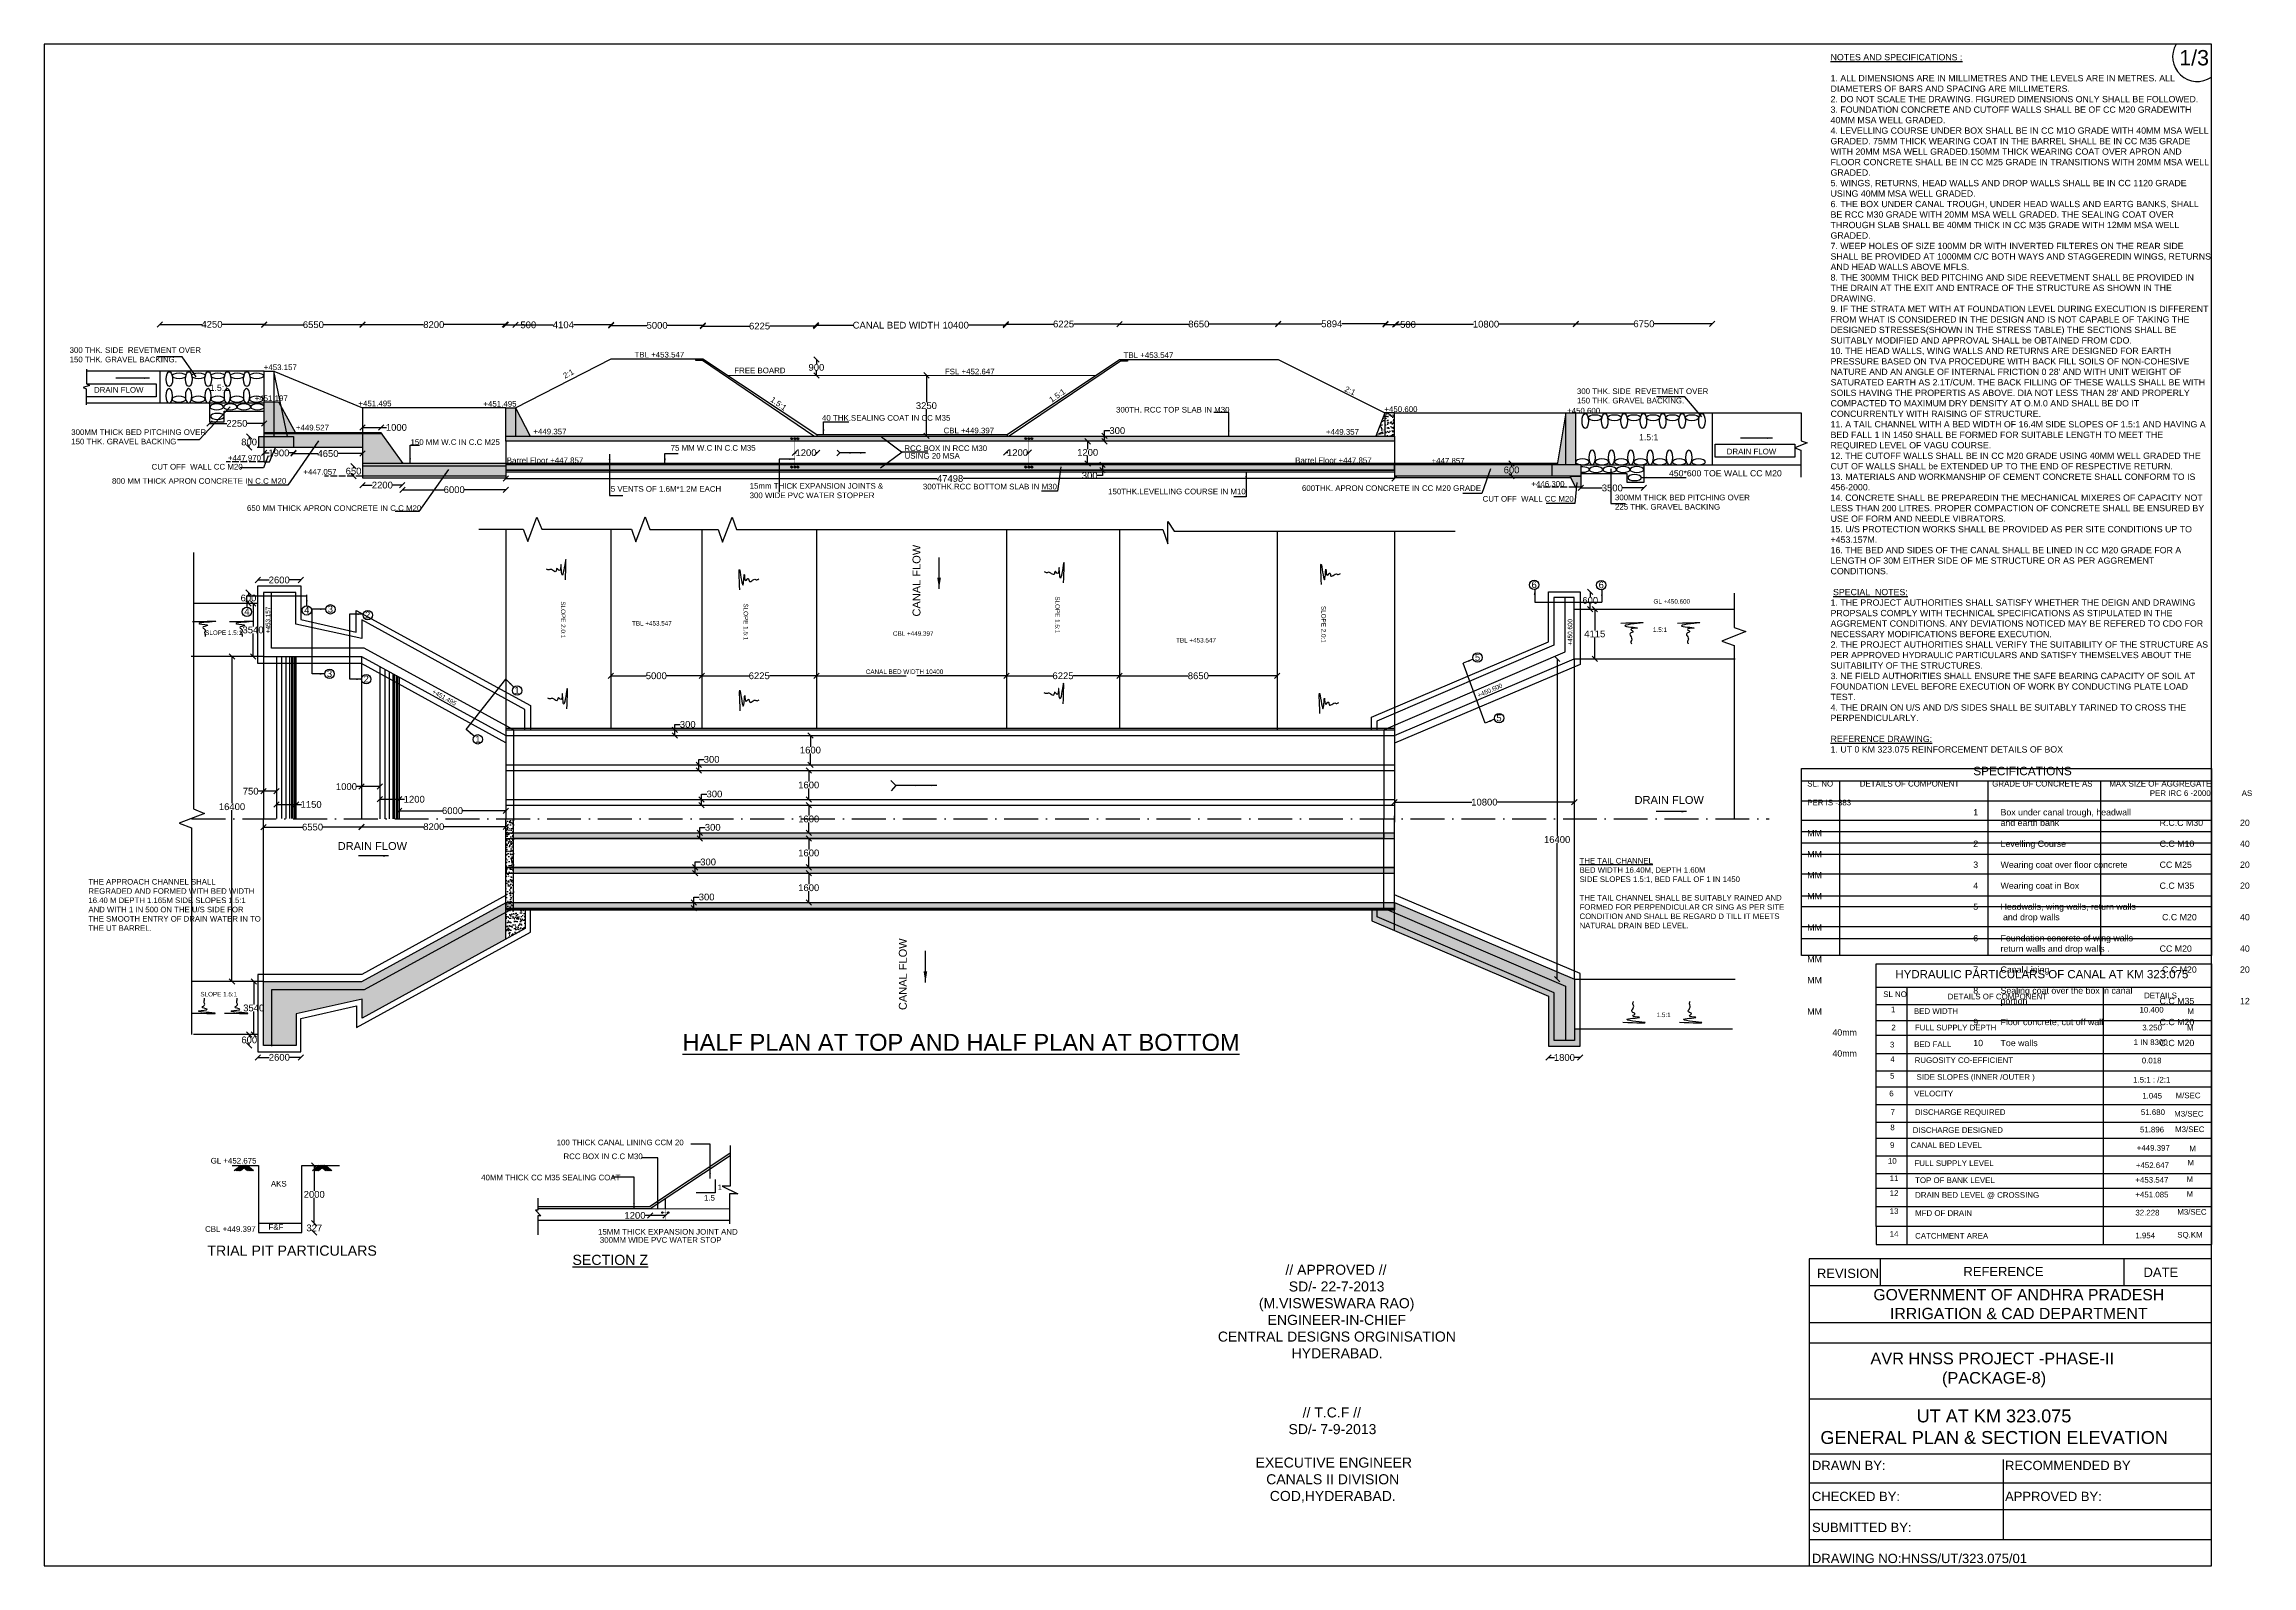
# Model space of a CAD drawing. Header units: millimetres. Extents: x 5124 to 6568637, y 2311 to 91879094.
# Drawn here: x 3637644 to 3676766, y 45930559 to 45957525 of the extents above; entities that cross this region are included whole.
import ezdxf

# ---------------------------------------------------------------- set-up
doc = ezdxf.new("R2010")
doc.units = ezdxf.units.MM
doc.header["$MEASUREMENT"] = 0
doc.linetypes.add('ACAD_ISO02W100', pattern=[15, 12, -3])
doc.linetypes.add('ACAD_ISO10W100', pattern=[18, 12, -3, 0, -3])
for name, color, linetype in [('DIMENSION', 7, 'Continuous'), ('DRAWING', 7, 'Continuous'), ('TEXT', 7, 'Continuous')]:
    doc.layers.add(name, color=color, linetype=linetype)
doc.styles.get("Standard").update_dxf_attribs({"font": 'arial.ttf', "height": 120})
doc.dimstyles.get("Standard").update_dxf_attribs({"dimtxt": 200, "dimasz": 110, "dimexe": 0.18, "dimexo": 0.0625, "dimgap": 0.09, "dimtad": 0, "dimtih": 1, "dimtoh": 1, "dimdec": 0, "dimzin": 0, "dimdsep": 46, "dimtxsty": 'Standard', "dimblk": 'OBLIQUE', "dimcen": 0.09, "dimse1": 1, "dimse2": 1, "dimadec": 0, "dimazin": 0, "dimtfac": 1, "dimtdec": 0, "dimtofl": 0, "dimtmove": 0, "dimatfit": 3, "dimfxl": 1, "dimtolj": 1, "dimtzin": 0, "dimarcsym": 0})
pattern_1 = [(50, (-52365.6, 963.1), (143.45203652, -12.550427), [15, -165]), (355, (-52365.6, 963.1), (-27.7502667, 150.43842674), [12, -132]), (100.4514, (-52353.64, 962.06), (115.70187634, 137.8879084), [12.748038, -140.2284224]), (46.1842, (-52365.6, 1003.1), (213.4482097, -33.10380287), [22.5, -247.5]), (96.6356, (-52347.8, 1000.34), (186.9325411, 194.8235742), [19.1220576, -210.3426]), (351.1842, (-52365.6, 1003.1), (186.932389, 194.8237202), [18, -198]), (21, (-52345.6, 993.1), (119.38141042, -80.52377813), [15, -165]), (326, (-52345.6, 993.1), (48.6630664, 145.030009), [12, -132]), (71.4514, (-52335.65, 986.39), (168.0445257, 64.50609934), [12.748038, -140.2284224]), (37.5, (-52365.595, 963.1), (2.431971063, 66.578770766), [0, -130.4, 0, -134, 0, -132.5]), (7.5, (-52365.595, 963.1), (52.61390749, 78.88234238), [0, -76.4, 0, -127.4, 0, -50.5]), (327.5, (-52410.195, 963.1), (106.764487234, -4.510974347), [0, -50, 0, -156, 0, -207]), (317.5, (-52430.2, 963.1), (116.63723387, 20.02099647), [0, -65, 0, -103.6, 0, -147])]
pattern_2 = [(50, (0, 0), (143.45203652, -12.550427), [15, -165]), (355, (0, 0), (-27.7502667, 150.43842674), [12, -132]), (100.4514, (11.95, -1.05), (115.70187634, 137.8879084), [12.748038, -140.2284224]), (46.1842, (0, 40), (213.4482097, -33.10380287), [22.5, -247.5]), (96.6356, (17.79, 37.24), (186.9325411, 194.8235742), [19.1220576, -210.3426]), (351.1842, (0, 40), (186.932389, 194.8237202), [18, -198]), (21, (20, 30), (119.38141042, -80.52377813), [15, -165]), (326, (20, 30), (48.6630664, 145.030009), [12, -132]), (71.4514, (29.95, 23.29), (168.0445257, 64.50609934), [12.748038, -140.2284224]), (37.5, (0, 0), (2.431971063, 66.578770766), [0, -130.4, 0, -134, 0, -132.5]), (7.5, (0, 0), (52.61390749, 78.88234238), [0, -76.4, 0, -127.4, 0, -50.5]), (327.5, (-44.6, 0), (106.764487234, -4.510974347), [0, -50, 0, -156, 0, -207]), (317.5, (-64.6, 0), (116.63723387, 20.02099647), [0, -65, 0, -103.6, 0, -147])]

# ---------------------------------------------------------------- blocks, each defined once
blk = doc.blocks.new('_Oblique')
at = {"color": 0, "linetype": 'ByBlock', "lineweight": -2}
blk.add_line((-0.5, -0.5), (0.5, 0.5), dxfattribs=at)
blk = doc.blocks.new('*D74')
at = {"layer": 'Defpoints', "color": 0, "linetype": 'Continuous', "transparency": 16777216}
for p in [(3641545, 45952559), (3639692, 45951732), (3641545, 45951732)]:
    blk.add_point(p, dxfattribs=at)
at = {"layer": 'DIMENSION', "color": 0, "linetype": 'Continuous', "lineweight": -2, "transparency": 16777216}
for p, q in [((3639692, 45952559), (3640437, 45952559)), ((3641545, 45952559), (3640800, 45952559))]:
    blk.add_line(p, q, dxfattribs=at)
at = {"layer": 'DIMENSION', "color": 0, "linetype": 'Continuous', "lineweight": -2, "transparency": 16777216, "xscale": 95, "yscale": 95, "zscale": 95, "rotation": 180}
blk.add_blockref('_Oblique', (3639692, 45952559), dxfattribs=at)
at = {"layer": 'DIMENSION', "color": 0, "linetype": 'Continuous', "lineweight": -2, "transparency": 16777216, "xscale": 95, "yscale": 95, "zscale": 95}
blk.add_blockref('_Oblique', (3641545, 45952559), dxfattribs=at)
at = {"layer": 'DIMENSION', "color": 0, "linetype": 'Continuous', "transparency": 16777216, "insert": (3640618, 45952559), "char_height": 120, "attachment_point": 5}
blk.add_mtext('\\A1;4250', dxfattribs=at)
blk = doc.blocks.new('*D75')
at = {"layer": 'Defpoints', "color": 0, "linetype": 'Continuous', "transparency": 16777216}
for p in [(3641545, 45952559), (3643286, 45952553), (3643286, 45951079)]:
    blk.add_point(p, dxfattribs=at)
at = {"layer": 'DIMENSION', "color": 0, "linetype": 'Continuous', "lineweight": -2, "transparency": 16777216}
for p, q in [((3641545, 45952553), (3642236, 45952553)), ((3643286, 45952553), (3642595, 45952553))]:
    blk.add_line(p, q, dxfattribs=at)
at = {"layer": 'DIMENSION', "color": 0, "linetype": 'Continuous', "lineweight": -2, "transparency": 16777216, "xscale": 95, "yscale": 95, "zscale": 95, "rotation": 180}
blk.add_blockref('_Oblique', (3641545, 45952553), dxfattribs=at)
at = {"layer": 'DIMENSION', "color": 0, "linetype": 'Continuous', "lineweight": -2, "transparency": 16777216, "xscale": 95, "yscale": 95, "zscale": 95}
blk.add_blockref('_Oblique', (3643286, 45952553), dxfattribs=at)
at = {"layer": 'DIMENSION', "color": 0, "linetype": 'Continuous', "transparency": 16777216, "insert": (3642415, 45952553), "char_height": 120, "attachment_point": 5}
blk.add_mtext('\\A1;6550', dxfattribs=at)
blk = doc.blocks.new('*D76')
at = {"layer": 'Defpoints', "color": 0, "linetype": 'Continuous', "transparency": 16777216}
for p in [(3643286, 45952553), (3645811, 45952554), (3645811, 45952550)]:
    blk.add_point(p, dxfattribs=at)
at = {"layer": 'DIMENSION', "color": 0, "linetype": 'Continuous', "lineweight": -2, "transparency": 16777216}
for p, q in [((3643286, 45952554), (3644369, 45952554)), ((3645811, 45952554), (3644728, 45952554))]:
    blk.add_line(p, q, dxfattribs=at)
at = {"layer": 'DIMENSION', "color": 0, "linetype": 'Continuous', "lineweight": -2, "transparency": 16777216, "xscale": 95, "yscale": 95, "zscale": 95, "rotation": 180}
blk.add_blockref('_Oblique', (3643286, 45952554), dxfattribs=at)
at = {"layer": 'DIMENSION', "color": 0, "linetype": 'Continuous', "lineweight": -2, "transparency": 16777216, "xscale": 95, "yscale": 95, "zscale": 95}
blk.add_blockref('_Oblique', (3645811, 45952554), dxfattribs=at)
at = {"layer": 'DIMENSION', "color": 0, "linetype": 'Continuous', "transparency": 16777216, "insert": (3644549, 45952554), "char_height": 120, "attachment_point": 5}
blk.add_mtext('\\A1;8200', dxfattribs=at)
blk = doc.blocks.new('*D77')
at = {"layer": 'Defpoints', "color": 0, "linetype": 'Continuous', "transparency": 16777216}
for p in [(3645997, 45952550), (3645825, 45951079), (3645997, 45951079)]:
    blk.add_point(p, dxfattribs=at)
at = {"layer": 'DIMENSION', "color": 0, "linetype": 'Continuous', "lineweight": -2, "transparency": 16777216}
for p, q in [((3645825, 45952550), (3645997, 45952550)), ((3645997, 45952550), (3646092, 45952550))]:
    blk.add_line(p, q, dxfattribs=at)
at = {"layer": 'DIMENSION', "color": 0, "linetype": 'Continuous', "lineweight": -2, "transparency": 16777216, "xscale": 95, "yscale": 95, "zscale": 95, "rotation": 180}
blk.add_blockref('_Oblique', (3645825, 45952550), dxfattribs=at)
at = {"layer": 'DIMENSION', "color": 0, "linetype": 'Continuous', "lineweight": -2, "transparency": 16777216, "xscale": 95, "yscale": 95, "zscale": 95}
blk.add_blockref('_Oblique', (3645997, 45952550), dxfattribs=at)
at = {"layer": 'DIMENSION', "color": 0, "linetype": 'Continuous', "transparency": 16777216, "insert": (3646224, 45952550), "char_height": 120, "attachment_point": 5}
blk.add_mtext('\\A1;500', dxfattribs=at)
blk = doc.blocks.new('*D78')
at = {"layer": 'Defpoints', "color": 0, "linetype": 'Continuous', "transparency": 16777216}
for p in [(3645997, 45952550), (3647694, 45952550), (3647694, 45951948)]:
    blk.add_point(p, dxfattribs=at)
at = {"layer": 'DIMENSION', "color": 0, "linetype": 'Continuous', "lineweight": -2, "transparency": 16777216}
for p, q in [((3645997, 45952550), (3646664, 45952550)), ((3647694, 45952550), (3647027, 45952550))]:
    blk.add_line(p, q, dxfattribs=at)
at = {"layer": 'DIMENSION', "color": 0, "linetype": 'Continuous', "lineweight": -2, "transparency": 16777216, "xscale": 95, "yscale": 95, "zscale": 95, "rotation": 180}
blk.add_blockref('_Oblique', (3645997, 45952550), dxfattribs=at)
at = {"layer": 'DIMENSION', "color": 0, "linetype": 'Continuous', "lineweight": -2, "transparency": 16777216, "xscale": 95, "yscale": 95, "zscale": 95}
blk.add_blockref('_Oblique', (3647694, 45952550), dxfattribs=at)
at = {"layer": 'DIMENSION', "color": 0, "linetype": 'Continuous', "transparency": 16777216, "insert": (3646845, 45952550), "char_height": 120, "attachment_point": 5}
blk.add_mtext('\\A1;4104', dxfattribs=at)
blk = doc.blocks.new('*D79')
at = {"layer": 'Defpoints', "color": 0, "linetype": 'Continuous', "transparency": 16777216}
for p in [(3647694, 45952550), (3649318, 45952541), (3649318, 45951948)]:
    blk.add_point(p, dxfattribs=at)
at = {"layer": 'DIMENSION', "color": 0, "linetype": 'Continuous', "lineweight": -2, "transparency": 16777216}
for p, q in [((3647694, 45952541), (3648327, 45952541)), ((3649318, 45952541), (3648685, 45952541))]:
    blk.add_line(p, q, dxfattribs=at)
at = {"layer": 'DIMENSION', "color": 0, "linetype": 'Continuous', "lineweight": -2, "transparency": 16777216, "xscale": 95, "yscale": 95, "zscale": 95, "rotation": 180}
blk.add_blockref('_Oblique', (3647694, 45952541), dxfattribs=at)
at = {"layer": 'DIMENSION', "color": 0, "linetype": 'Continuous', "lineweight": -2, "transparency": 16777216, "xscale": 95, "yscale": 95, "zscale": 95}
blk.add_blockref('_Oblique', (3649318, 45952541), dxfattribs=at)
at = {"layer": 'DIMENSION', "color": 0, "linetype": 'Continuous', "transparency": 16777216, "insert": (3648506, 45952541), "char_height": 120, "attachment_point": 5}
blk.add_mtext('\\A1;5000', dxfattribs=at)
blk = doc.blocks.new('*D80')
at = {"layer": 'Defpoints', "color": 0, "linetype": 'Continuous', "transparency": 16777216}
for p in [(3649318, 45952541), (3651327, 45952528), (3651327, 45952523)]:
    blk.add_point(p, dxfattribs=at)
at = {"layer": 'DIMENSION', "color": 0, "linetype": 'Continuous', "lineweight": -2, "transparency": 16777216}
for p, q in [((3649318, 45952528), (3650142, 45952528)), ((3651327, 45952528), (3650502, 45952528))]:
    blk.add_line(p, q, dxfattribs=at)
at = {"layer": 'DIMENSION', "color": 0, "linetype": 'Continuous', "lineweight": -2, "transparency": 16777216, "xscale": 95, "yscale": 95, "zscale": 95, "rotation": 180}
blk.add_blockref('_Oblique', (3649318, 45952528), dxfattribs=at)
at = {"layer": 'DIMENSION', "color": 0, "linetype": 'Continuous', "lineweight": -2, "transparency": 16777216, "xscale": 95, "yscale": 95, "zscale": 95}
blk.add_blockref('_Oblique', (3651327, 45952528), dxfattribs=at)
at = {"layer": 'DIMENSION', "color": 0, "linetype": 'Continuous', "transparency": 16777216, "insert": (3650322, 45952528), "char_height": 120, "attachment_point": 5}
blk.add_mtext('\\A1;6225', dxfattribs=at)
blk = doc.blocks.new('*D81')
at = {"layer": 'Defpoints', "color": 0, "linetype": 'Continuous', "transparency": 16777216}
for p in [(3651318, 45952528), (3654684, 45952544), (3654684, 45952544)]:
    blk.add_point(p, dxfattribs=at)
at = {"layer": 'DIMENSION', "color": 0, "linetype": 'Continuous', "lineweight": -2, "transparency": 16777216}
for p, q in [((3651318, 45952544), (3651979, 45952544)), ((3654684, 45952544), (3654022, 45952544))]:
    blk.add_line(p, q, dxfattribs=at)
at = {"layer": 'DIMENSION', "color": 0, "linetype": 'Continuous', "lineweight": -2, "transparency": 16777216, "xscale": 95, "yscale": 95, "zscale": 95, "rotation": 180}
blk.add_blockref('_Oblique', (3651318, 45952544), dxfattribs=at)
at = {"layer": 'DIMENSION', "color": 0, "linetype": 'Continuous', "lineweight": -2, "transparency": 16777216, "xscale": 95, "yscale": 95, "zscale": 95}
blk.add_blockref('_Oblique', (3654684, 45952544), dxfattribs=at)
at = {"layer": 'DIMENSION', "color": 0, "linetype": 'Continuous', "transparency": 16777216, "insert": (3653001, 45952544), "char_height": 120, "attachment_point": 5}
blk.add_mtext('\\A1;CANAL BED WIDTH 10400', dxfattribs=at)
blk = doc.blocks.new('*D82')
at = {"layer": 'Defpoints', "color": 0, "linetype": 'Continuous', "transparency": 16777216}
for p in [(3654684, 45952544), (3656699, 45952565), (3656699, 45951937)]:
    blk.add_point(p, dxfattribs=at)
at = {"layer": 'DIMENSION', "color": 0, "linetype": 'Continuous', "lineweight": -2, "transparency": 16777216}
for p, q in [((3654684, 45952565), (3655529, 45952565)), ((3656699, 45952565), (3655889, 45952565))]:
    blk.add_line(p, q, dxfattribs=at)
at = {"layer": 'DIMENSION', "color": 0, "linetype": 'Continuous', "lineweight": -2, "transparency": 16777216, "xscale": 95, "yscale": 95, "zscale": 95, "rotation": 180}
blk.add_blockref('_Oblique', (3654684, 45952565), dxfattribs=at)
at = {"layer": 'DIMENSION', "color": 0, "linetype": 'Continuous', "lineweight": -2, "transparency": 16777216, "xscale": 95, "yscale": 95, "zscale": 95}
blk.add_blockref('_Oblique', (3656699, 45952565), dxfattribs=at)
at = {"layer": 'DIMENSION', "color": 0, "linetype": 'Continuous', "transparency": 16777216, "insert": (3655709, 45952565), "char_height": 120, "attachment_point": 5}
blk.add_mtext('\\A1;6225', dxfattribs=at)
blk = doc.blocks.new('*D83')
at = {"layer": 'Defpoints', "color": 0, "linetype": 'Continuous', "transparency": 16777216}
for p in [(3656699, 45952565), (3659513, 45952564), (3659513, 45951937)]:
    blk.add_point(p, dxfattribs=at)
at = {"layer": 'DIMENSION', "color": 0, "linetype": 'Continuous', "lineweight": -2, "transparency": 16777216}
for p, q in [((3656699, 45952564), (3657927, 45952564)), ((3659513, 45952564), (3658285, 45952564))]:
    blk.add_line(p, q, dxfattribs=at)
at = {"layer": 'DIMENSION', "color": 0, "linetype": 'Continuous', "lineweight": -2, "transparency": 16777216, "xscale": 95, "yscale": 95, "zscale": 95, "rotation": 180}
blk.add_blockref('_Oblique', (3656699, 45952564), dxfattribs=at)
at = {"layer": 'DIMENSION', "color": 0, "linetype": 'Continuous', "lineweight": -2, "transparency": 16777216, "xscale": 95, "yscale": 95, "zscale": 95}
blk.add_blockref('_Oblique', (3659513, 45952564), dxfattribs=at)
at = {"layer": 'DIMENSION', "color": 0, "linetype": 'Continuous', "transparency": 16777216, "insert": (3658106, 45952564), "char_height": 120, "attachment_point": 5}
blk.add_mtext('\\A1;8650', dxfattribs=at)
blk = doc.blocks.new('*D84')
at = {"layer": 'Defpoints', "color": 0, "linetype": 'Continuous', "transparency": 16777216}
for p in [(3659513, 45952564), (3661412, 45952568), (3661412, 45952543)]:
    blk.add_point(p, dxfattribs=at)
at = {"layer": 'DIMENSION', "color": 0, "linetype": 'Continuous', "lineweight": -2, "transparency": 16777216}
for p, q in [((3659513, 45952568), (3660283, 45952568)), ((3661412, 45952568), (3660641, 45952568))]:
    blk.add_line(p, q, dxfattribs=at)
at = {"layer": 'DIMENSION', "color": 0, "linetype": 'Continuous', "lineweight": -2, "transparency": 16777216, "xscale": 95, "yscale": 95, "zscale": 95, "rotation": 180}
blk.add_blockref('_Oblique', (3659513, 45952568), dxfattribs=at)
at = {"layer": 'DIMENSION', "color": 0, "linetype": 'Continuous', "lineweight": -2, "transparency": 16777216, "xscale": 95, "yscale": 95, "zscale": 95}
blk.add_blockref('_Oblique', (3661412, 45952568), dxfattribs=at)
at = {"layer": 'DIMENSION', "color": 0, "linetype": 'Continuous', "transparency": 16777216, "insert": (3660462, 45952568), "char_height": 120, "attachment_point": 5}
blk.add_mtext('\\A1;5894', dxfattribs=at)
blk = doc.blocks.new('*D85')
at = {"layer": 'Defpoints', "color": 0, "linetype": 'Continuous', "transparency": 16777216}
for p in [(3661412, 45952568), (3661586, 45952557), (3661586, 45952557)]:
    blk.add_point(p, dxfattribs=at)
at = {"layer": 'DIMENSION', "color": 0, "linetype": 'Continuous', "lineweight": -2, "transparency": 16777216}
for p, q in [((3661412, 45952557), (3661586, 45952557)), ((3661586, 45952557), (3661681, 45952557))]:
    blk.add_line(p, q, dxfattribs=at)
at = {"layer": 'DIMENSION', "color": 0, "linetype": 'Continuous', "lineweight": -2, "transparency": 16777216, "xscale": 95, "yscale": 95, "zscale": 95, "rotation": 180}
blk.add_blockref('_Oblique', (3661412, 45952557), dxfattribs=at)
at = {"layer": 'DIMENSION', "color": 0, "linetype": 'Continuous', "lineweight": -2, "transparency": 16777216, "xscale": 95, "yscale": 95, "zscale": 95}
blk.add_blockref('_Oblique', (3661586, 45952557), dxfattribs=at)
at = {"layer": 'DIMENSION', "color": 0, "linetype": 'Continuous', "transparency": 16777216, "insert": (3661813, 45952557), "char_height": 120, "attachment_point": 5}
blk.add_mtext('\\A1;500', dxfattribs=at)
blk = doc.blocks.new('*D86')
at = {"layer": 'Defpoints', "color": 0, "linetype": 'Continuous', "transparency": 16777216}
for p in [(3661604, 45952557), (3664785, 45952562), (3664785, 45952545)]:
    blk.add_point(p, dxfattribs=at)
at = {"layer": 'DIMENSION', "color": 0, "linetype": 'Continuous', "lineweight": -2, "transparency": 16777216}
for p, q in [((3661604, 45952562), (3662975, 45952562)), ((3664785, 45952562), (3663415, 45952562))]:
    blk.add_line(p, q, dxfattribs=at)
at = {"layer": 'DIMENSION', "color": 0, "linetype": 'Continuous', "lineweight": -2, "transparency": 16777216, "xscale": 95, "yscale": 95, "zscale": 95, "rotation": 180}
blk.add_blockref('_Oblique', (3661604, 45952562), dxfattribs=at)
at = {"layer": 'DIMENSION', "color": 0, "linetype": 'Continuous', "lineweight": -2, "transparency": 16777216, "xscale": 95, "yscale": 95, "zscale": 95}
blk.add_blockref('_Oblique', (3664785, 45952562), dxfattribs=at)
at = {"layer": 'DIMENSION', "color": 0, "linetype": 'Continuous', "transparency": 16777216, "insert": (3663195, 45952562), "char_height": 120, "attachment_point": 5}
blk.add_mtext('\\A1;10800', dxfattribs=at)
blk = doc.blocks.new('*D87')
at = {"layer": 'Defpoints', "color": 0, "linetype": 'Continuous', "transparency": 16777216}
for p in [(3664785, 45952562), (3667201, 45952568), (3667201, 45950990)]:
    blk.add_point(p, dxfattribs=at)
at = {"layer": 'DIMENSION', "color": 0, "linetype": 'Continuous', "lineweight": -2, "transparency": 16777216}
for p, q in [((3664785, 45952568), (3665814, 45952568)), ((3667201, 45952568), (3666172, 45952568))]:
    blk.add_line(p, q, dxfattribs=at)
at = {"layer": 'DIMENSION', "color": 0, "linetype": 'Continuous', "lineweight": -2, "transparency": 16777216, "xscale": 95, "yscale": 95, "zscale": 95, "rotation": 180}
blk.add_blockref('_Oblique', (3664785, 45952568), dxfattribs=at)
at = {"layer": 'DIMENSION', "color": 0, "linetype": 'Continuous', "lineweight": -2, "transparency": 16777216, "xscale": 95, "yscale": 95, "zscale": 95}
blk.add_blockref('_Oblique', (3667201, 45952568), dxfattribs=at)
at = {"layer": 'DIMENSION', "color": 0, "linetype": 'Continuous', "transparency": 16777216, "insert": (3665993, 45952568), "char_height": 120, "attachment_point": 5}
blk.add_mtext('\\A1;6750', dxfattribs=at)
blk = doc.blocks.new('*D88')
at = {"layer": 'Defpoints', "color": 0, "linetype": 'Continuous', "transparency": 16777216}
for p in [(3640575, 45950833), (3641545, 45950833), (3641545, 45950804)]:
    blk.add_point(p, dxfattribs=at)
at = {"layer": 'DIMENSION', "color": 0, "linetype": 'Continuous', "lineweight": -2, "transparency": 16777216}
for p, q in [((3640575, 45950804), (3640880, 45950804)), ((3641545, 45950804), (3641240, 45950804))]:
    blk.add_line(p, q, dxfattribs=at)
at = {"layer": 'DIMENSION', "color": 0, "linetype": 'Continuous', "lineweight": -2, "transparency": 16777216, "xscale": 95, "yscale": 95, "zscale": 95, "rotation": 180}
blk.add_blockref('_Oblique', (3640575, 45950804), dxfattribs=at)
at = {"layer": 'DIMENSION', "color": 0, "linetype": 'Continuous', "lineweight": -2, "transparency": 16777216, "xscale": 95, "yscale": 95, "zscale": 95}
blk.add_blockref('_Oblique', (3641545, 45950804), dxfattribs=at)
at = {"layer": 'DIMENSION', "color": 0, "linetype": 'Continuous', "transparency": 16777216, "insert": (3641060, 45950804), "char_height": 120, "attachment_point": 5}
blk.add_mtext('\\A1;2250', dxfattribs=at)
blk = doc.blocks.new('*D89')
at = {"layer": 'Defpoints', "color": 0, "linetype": 'Continuous', "transparency": 16777216}
for p in [(3641448, 45950571), (3641276, 45950376), (3641448, 45950376)]:
    blk.add_point(p, dxfattribs=at)
at = {"layer": 'DIMENSION', "color": 0, "linetype": 'Continuous', "lineweight": -2, "transparency": 16777216}
for p, q in [((3641276, 45950571), (3641276, 45950535)), ((3641276, 45950376), (3641276, 45950412))]:
    blk.add_line(p, q, dxfattribs=at)
at = {"layer": 'DIMENSION', "color": 0, "linetype": 'Continuous', "lineweight": -2, "transparency": 16777216, "xscale": 95, "yscale": 95, "zscale": 95}
for p, rotation in [((3641276, 45950571), 90), ((3641276, 45950376), 270)]:
    blk.add_blockref('_Oblique', p, dxfattribs=dict(at, rotation=rotation))
at = {"layer": 'DIMENSION', "color": 0, "linetype": 'Continuous', "transparency": 16777216, "insert": (3641276, 45950474), "char_height": 120, "attachment_point": 5}
blk.add_mtext('\\A1;800', dxfattribs=at)
blk = doc.blocks.new('*D90')
at = {"layer": 'Defpoints', "color": 0, "linetype": 'Continuous', "transparency": 16777216}
for p in [(3641545, 45950376), (3642063, 45950376), (3642063, 45950280)]:
    blk.add_point(p, dxfattribs=at)
at = {"layer": 'DIMENSION', "color": 0, "linetype": 'Continuous', "lineweight": -2, "transparency": 16777216}
for p, q in [((3641545, 45950280), (3641630, 45950280)), ((3642063, 45950280), (3641977, 45950280))]:
    blk.add_line(p, q, dxfattribs=at)
at = {"layer": 'DIMENSION', "color": 0, "linetype": 'Continuous', "lineweight": -2, "transparency": 16777216, "xscale": 95, "yscale": 95, "zscale": 95, "rotation": 180}
blk.add_blockref('_Oblique', (3641545, 45950280), dxfattribs=at)
at = {"layer": 'DIMENSION', "color": 0, "linetype": 'Continuous', "lineweight": -2, "transparency": 16777216, "xscale": 95, "yscale": 95, "zscale": 95}
blk.add_blockref('_Oblique', (3642063, 45950280), dxfattribs=at)
at = {"layer": 'DIMENSION', "color": 0, "linetype": 'Continuous', "transparency": 16777216, "insert": (3641804, 45950280), "char_height": 120, "attachment_point": 5}
blk.add_mtext('\\A1;1900', dxfattribs=at)
blk = doc.blocks.new('*D91')
at = {"layer": 'Defpoints', "color": 0, "linetype": 'Continuous', "transparency": 16777216}
for p in [(3642063, 45950280), (3643286, 45950376), (3643286, 45950269)]:
    blk.add_point(p, dxfattribs=at)
at = {"layer": 'DIMENSION', "color": 0, "linetype": 'Continuous', "lineweight": -2, "transparency": 16777216}
for p, q in [((3642063, 45950269), (3642493, 45950269)), ((3643286, 45950269), (3642856, 45950269))]:
    blk.add_line(p, q, dxfattribs=at)
at = {"layer": 'DIMENSION', "color": 0, "linetype": 'Continuous', "lineweight": -2, "transparency": 16777216, "xscale": 95, "yscale": 95, "zscale": 95, "rotation": 180}
blk.add_blockref('_Oblique', (3642063, 45950269), dxfattribs=at)
at = {"layer": 'DIMENSION', "color": 0, "linetype": 'Continuous', "lineweight": -2, "transparency": 16777216, "xscale": 95, "yscale": 95, "zscale": 95}
blk.add_blockref('_Oblique', (3643286, 45950269), dxfattribs=at)
at = {"layer": 'DIMENSION', "color": 0, "linetype": 'Continuous', "transparency": 16777216, "insert": (3642674, 45950269), "char_height": 120, "attachment_point": 5}
blk.add_mtext('\\A1;4650', dxfattribs=at)
blk = doc.blocks.new('*D92')
at = {"layer": 'Defpoints', "color": 0, "linetype": 'Continuous', "transparency": 16777216}
for p in [(3643127, 45950045), (3643286, 45950045), (3643286, 45949871)]:
    blk.add_point(p, dxfattribs=at)
at = {"layer": 'DIMENSION', "color": 0, "linetype": 'Continuous', "lineweight": -2, "transparency": 16777216}
for p, q in [((3643127, 45950045), (3643127, 45950019)), ((3643127, 45949871), (3643127, 45949897))]:
    blk.add_line(p, q, dxfattribs=at)
at = {"layer": 'DIMENSION', "color": 0, "linetype": 'Continuous', "lineweight": -2, "transparency": 16777216, "xscale": 95, "yscale": 95, "zscale": 95}
for p, rotation in [((3643127, 45950045), 90), ((3643127, 45949871), 270)]:
    blk.add_blockref('_Oblique', p, dxfattribs=dict(at, rotation=rotation))
at = {"layer": 'DIMENSION', "color": 0, "linetype": 'Continuous', "transparency": 16777216, "insert": (3643127, 45949958), "char_height": 120, "attachment_point": 5}
blk.add_mtext('\\A1;650', dxfattribs=at)
blk = doc.blocks.new('*D93')
at = {"layer": 'Defpoints', "color": 0, "linetype": 'Continuous', "transparency": 16777216}
for p in [(3643286, 45949837), (3643988, 45949837), (3643988, 45949710)]:
    blk.add_point(p, dxfattribs=at)
at = {"layer": 'DIMENSION', "color": 0, "linetype": 'Continuous', "lineweight": -2, "transparency": 16777216}
for p, q in [((3643286, 45949710), (3643457, 45949710)), ((3643988, 45949710), (3643817, 45949710))]:
    blk.add_line(p, q, dxfattribs=at)
at = {"layer": 'DIMENSION', "color": 0, "linetype": 'Continuous', "lineweight": -2, "transparency": 16777216, "xscale": 95, "yscale": 95, "zscale": 95, "rotation": 180}
blk.add_blockref('_Oblique', (3643286, 45949710), dxfattribs=at)
at = {"layer": 'DIMENSION', "color": 0, "linetype": 'Continuous', "lineweight": -2, "transparency": 16777216, "xscale": 95, "yscale": 95, "zscale": 95}
blk.add_blockref('_Oblique', (3643988, 45949710), dxfattribs=at)
at = {"layer": 'DIMENSION', "color": 0, "linetype": 'Continuous', "transparency": 16777216, "insert": (3643637, 45949710), "char_height": 120, "attachment_point": 5}
blk.add_mtext('\\A1;2200', dxfattribs=at)
blk = doc.blocks.new('*D94')
at = {"layer": 'Defpoints', "color": 0, "linetype": 'Continuous', "transparency": 16777216}
for p in [(3643996, 45949719), (3645825, 45949837), (3645825, 45949629)]:
    blk.add_point(p, dxfattribs=at)
at = {"layer": 'DIMENSION', "color": 0, "linetype": 'Continuous', "lineweight": -2, "transparency": 16777216}
for p, q in [((3643996, 45949629), (3644731, 45949629)), ((3645825, 45949629), (3645090, 45949629))]:
    blk.add_line(p, q, dxfattribs=at)
at = {"layer": 'DIMENSION', "color": 0, "linetype": 'Continuous', "lineweight": -2, "transparency": 16777216, "xscale": 95, "yscale": 95, "zscale": 95, "rotation": 180}
blk.add_blockref('_Oblique', (3643996, 45949629), dxfattribs=at)
at = {"layer": 'DIMENSION', "color": 0, "linetype": 'Continuous', "lineweight": -2, "transparency": 16777216, "xscale": 95, "yscale": 95, "zscale": 95}
blk.add_blockref('_Oblique', (3645825, 45949629), dxfattribs=at)
at = {"layer": 'DIMENSION', "color": 0, "linetype": 'Continuous', "transparency": 16777216, "insert": (3644911, 45949629), "char_height": 120, "attachment_point": 5}
blk.add_mtext('\\A1;6000', dxfattribs=at)
blk = doc.blocks.new('*D95')
at = {"layer": 'Defpoints', "color": 0, "linetype": 'Continuous', "transparency": 16777216}
for p in [(3643286, 45950638), (3643618, 45950732), (3643618, 45950638)]:
    blk.add_point(p, dxfattribs=at)
at = {"layer": 'DIMENSION', "color": 0, "linetype": 'Continuous', "lineweight": -2, "transparency": 16777216}
for p, q in [((3643286, 45950732), (3643618, 45950732)), ((3643618, 45950732), (3643713, 45950732))]:
    blk.add_line(p, q, dxfattribs=at)
at = {"layer": 'DIMENSION', "color": 0, "linetype": 'Continuous', "lineweight": -2, "transparency": 16777216, "xscale": 95, "yscale": 95, "zscale": 95, "rotation": 180}
blk.add_blockref('_Oblique', (3643286, 45950732), dxfattribs=at)
at = {"layer": 'DIMENSION', "color": 0, "linetype": 'Continuous', "lineweight": -2, "transparency": 16777216, "xscale": 95, "yscale": 95, "zscale": 95}
blk.add_blockref('_Oblique', (3643618, 45950732), dxfattribs=at)
at = {"layer": 'DIMENSION', "color": 0, "linetype": 'Continuous', "transparency": 16777216, "insert": (3643886, 45950732), "char_height": 120, "attachment_point": 5}
blk.add_mtext('\\A1;1000', dxfattribs=at)
blk = doc.blocks.new('*D96')
at = {"layer": 'Defpoints', "color": 0, "linetype": 'Continuous', "transparency": 16777216}
for p in [(3650947, 45950284), (3651343, 45950284), (3650947, 45949321)]:
    blk.add_point(p, dxfattribs=at)
at = {"layer": 'DIMENSION', "color": 0, "linetype": 'Continuous', "lineweight": -2, "transparency": 16777216}
for p, q in [((3650947, 45950284), (3650971, 45950284)), ((3651343, 45950284), (3651318, 45950284))]:
    blk.add_line(p, q, dxfattribs=at)
at = {"layer": 'DIMENSION', "color": 0, "linetype": 'Continuous', "lineweight": -2, "transparency": 16777216, "xscale": 95, "yscale": 95, "zscale": 95, "rotation": 180}
blk.add_blockref('_Oblique', (3650947, 45950284), dxfattribs=at)
at = {"layer": 'DIMENSION', "color": 0, "linetype": 'Continuous', "lineweight": -2, "transparency": 16777216, "xscale": 95, "yscale": 95, "zscale": 95}
blk.add_blockref('_Oblique', (3651343, 45950284), dxfattribs=at)
at = {"layer": 'DIMENSION', "color": 0, "linetype": 'Continuous', "transparency": 16777216, "insert": (3651145, 45950284), "char_height": 120, "attachment_point": 5}
blk.add_mtext('\\A1;1200', dxfattribs=at)
blk = doc.blocks.new('*D97')
at = {"layer": 'Defpoints', "color": 0, "linetype": 'Continuous', "transparency": 16777216}
for p in [(3645825, 45949837), (3661572, 45949827), (3661572, 45948874)]:
    blk.add_point(p, dxfattribs=at)
at = {"layer": 'DIMENSION', "color": 0, "linetype": 'Continuous', "lineweight": -2, "transparency": 16777216}
for p, q in [((3645825, 45949827), (3653470, 45949827)), ((3661572, 45949827), (3653927, 45949827))]:
    blk.add_line(p, q, dxfattribs=at)
at = {"layer": 'DIMENSION', "color": 0, "linetype": 'Continuous', "lineweight": -2, "transparency": 16777216, "xscale": 95, "yscale": 95, "zscale": 95, "rotation": 180}
blk.add_blockref('_Oblique', (3645825, 45949827), dxfattribs=at)
at = {"layer": 'DIMENSION', "color": 0, "linetype": 'Continuous', "lineweight": -2, "transparency": 16777216, "xscale": 95, "yscale": 95, "zscale": 95}
blk.add_blockref('_Oblique', (3661572, 45949827), dxfattribs=at)
at = {"layer": 'DIMENSION', "color": 0, "linetype": 'Continuous', "transparency": 16777216, "insert": (3653698, 45949827), "char_height": 120, "attachment_point": 5}
blk.add_mtext('\\A1;47498', dxfattribs=at)
blk = doc.blocks.new('*D98')
at = {"layer": 'Defpoints', "color": 0, "linetype": 'Continuous', "transparency": 16777216}
for p in [(3654692, 45950286), (3654692, 45950286), (3655094, 45950283)]:
    blk.add_point(p, dxfattribs=at)
at = {"layer": 'DIMENSION', "color": 0, "linetype": 'Continuous', "lineweight": -2, "transparency": 16777216}
for p, q in [((3654692, 45950286), (3654720, 45950286)), ((3655094, 45950286), (3655067, 45950286))]:
    blk.add_line(p, q, dxfattribs=at)
at = {"layer": 'DIMENSION', "color": 0, "linetype": 'Continuous', "lineweight": -2, "transparency": 16777216, "xscale": 95, "yscale": 95, "zscale": 95, "rotation": 180}
blk.add_blockref('_Oblique', (3654692, 45950286), dxfattribs=at)
at = {"layer": 'DIMENSION', "color": 0, "linetype": 'Continuous', "lineweight": -2, "transparency": 16777216, "xscale": 95, "yscale": 95, "zscale": 95}
blk.add_blockref('_Oblique', (3655094, 45950286), dxfattribs=at)
at = {"layer": 'DIMENSION', "color": 0, "linetype": 'Continuous', "transparency": 16777216, "insert": (3654893, 45950286), "char_height": 120, "attachment_point": 5}
blk.add_mtext('\\A1;1200', dxfattribs=at)
blk = doc.blocks.new('*D99')
at = {"layer": 'Defpoints', "color": 0, "linetype": 'Continuous', "transparency": 16777216}
for p in [(3656136, 45950486), (3656136, 45950091), (3656136, 45950091)]:
    blk.add_point(p, dxfattribs=at)
at = {"layer": 'DIMENSION', "color": 0, "linetype": 'Continuous', "lineweight": -2, "transparency": 16777216}
for p, q in [((3656136, 45950486), (3656136, 45950350)), ((3656136, 45950091), (3656136, 45950227))]:
    blk.add_line(p, q, dxfattribs=at)
at = {"layer": 'DIMENSION', "color": 0, "linetype": 'Continuous', "lineweight": -2, "transparency": 16777216, "xscale": 95, "yscale": 95, "zscale": 95}
for p, rotation in [((3656136, 45950486), 90), ((3656136, 45950091), 270)]:
    blk.add_blockref('_Oblique', p, dxfattribs=dict(at, rotation=rotation))
at = {"layer": 'DIMENSION', "color": 0, "linetype": 'Continuous', "transparency": 16777216, "insert": (3656136, 45950289), "char_height": 120, "attachment_point": 5}
blk.add_mtext('\\A1;1200', dxfattribs=at)
blk = doc.blocks.new('*D100')
at = {"layer": 'Defpoints', "color": 0, "linetype": 'Continuous', "transparency": 16777216}
for p in [(3656433, 45950581), (3656433, 45950581), (3656433, 45950486)]:
    blk.add_point(p, dxfattribs=at)
at = {"layer": 'DIMENSION', "color": 0, "linetype": 'Continuous', "lineweight": -2, "transparency": 16777216}
for p, q in [((3656433, 45950581), (3656433, 45950676)), ((3656433, 45950676), (3656528, 45950676)), ((3656433, 45950486), (3656433, 45950581))]:
    blk.add_line(p, q, dxfattribs=at)
at = {"layer": 'DIMENSION', "color": 0, "linetype": 'Continuous', "lineweight": -2, "transparency": 16777216, "xscale": 95, "yscale": 95, "zscale": 95}
for p, rotation in [((3656433, 45950581), 90), ((3656433, 45950486), 270)]:
    blk.add_blockref('_Oblique', p, dxfattribs=dict(at, rotation=rotation))
at = {"layer": 'DIMENSION', "color": 0, "linetype": 'Continuous', "transparency": 16777216, "insert": (3656661, 45950676), "char_height": 120, "attachment_point": 5}
blk.add_mtext('\\A1;300', dxfattribs=at)
blk = doc.blocks.new('*D101')
at = {"layer": 'Defpoints', "color": 0, "linetype": 'Continuous', "transparency": 16777216}
for p in [(3656415, 45950069), (3656400, 45949974), (3656401, 45949974)]:
    blk.add_point(p, dxfattribs=at)
at = {"layer": 'DIMENSION', "color": 0, "linetype": 'Continuous', "lineweight": -2, "transparency": 16777216}
for p, q in [((3656400, 45950069), (3656400, 45949974)), ((3656400, 45949879), (3656305, 45949879)), ((3656400, 45949974), (3656400, 45949879))]:
    blk.add_line(p, q, dxfattribs=at)
at = {"layer": 'DIMENSION', "color": 0, "linetype": 'Continuous', "lineweight": -2, "transparency": 16777216, "xscale": 95, "yscale": 95, "zscale": 95}
for p, rotation in [((3656400, 45950069), 90), ((3656400, 45949974), 270)]:
    blk.add_blockref('_Oblique', p, dxfattribs=dict(at, rotation=rotation))
at = {"layer": 'DIMENSION', "color": 0, "linetype": 'Continuous', "transparency": 16777216, "insert": (3656172, 45949879), "char_height": 120, "attachment_point": 5}
blk.add_mtext('\\A1;300', dxfattribs=at)
blk = doc.blocks.new('*D102')
at = {"layer": 'Defpoints', "color": 0, "linetype": 'Continuous', "transparency": 16777216}
for p in [(3663648, 45950091), (3663648, 45950091), (3663648, 45949868)]:
    blk.add_point(p, dxfattribs=at)
at = {"layer": 'DIMENSION', "color": 0, "linetype": 'Continuous', "lineweight": -2, "transparency": 16777216}
for p, q in [((3663648, 45950091), (3663648, 45950041)), ((3663648, 45949868), (3663648, 45949918))]:
    blk.add_line(p, q, dxfattribs=at)
at = {"layer": 'DIMENSION', "color": 0, "linetype": 'Continuous', "lineweight": -2, "transparency": 16777216, "xscale": 95, "yscale": 95, "zscale": 95}
for p, rotation in [((3663648, 45950091), 90), ((3663648, 45949868), 270)]:
    blk.add_blockref('_Oblique', p, dxfattribs=dict(at, rotation=rotation))
at = {"layer": 'DIMENSION', "color": 0, "linetype": 'Continuous', "transparency": 16777216, "insert": (3663648, 45949979), "char_height": 120, "attachment_point": 5}
blk.add_mtext('\\A1;600', dxfattribs=at)
blk = doc.blocks.new('*D103')
at = {"layer": 'Defpoints', "color": 0, "linetype": 'Continuous', "transparency": 16777216}
for p in [(3664876, 45949673), (3665990, 45949757), (3665990, 45949660)]:
    blk.add_point(p, dxfattribs=at)
at = {"layer": 'DIMENSION', "color": 0, "linetype": 'Continuous', "lineweight": -2, "transparency": 16777216}
for p, q in [((3664876, 45949660), (3665254, 45949660)), ((3665990, 45949660), (3665612, 45949660))]:
    blk.add_line(p, q, dxfattribs=at)
at = {"layer": 'DIMENSION', "color": 0, "linetype": 'Continuous', "lineweight": -2, "transparency": 16777216, "xscale": 95, "yscale": 95, "zscale": 95, "rotation": 180}
blk.add_blockref('_Oblique', (3664876, 45949660), dxfattribs=at)
at = {"layer": 'DIMENSION', "color": 0, "linetype": 'Continuous', "lineweight": -2, "transparency": 16777216, "xscale": 95, "yscale": 95, "zscale": 95}
blk.add_blockref('_Oblique', (3665990, 45949660), dxfattribs=at)
at = {"layer": 'DIMENSION', "color": 0, "linetype": 'Continuous', "transparency": 16777216, "insert": (3665433, 45949660), "char_height": 120, "attachment_point": 5}
blk.add_mtext('\\A1;3500', dxfattribs=at)
blk = doc.blocks.new('*D105')
at = {"layer": 'Defpoints', "color": 0, "linetype": 'Continuous', "transparency": 16777216}
for p in [(3647684, 45946331), (3649300, 45946331), (3649300, 45946331)]:
    blk.add_point(p, dxfattribs=at)
at = {"layer": 'DIMENSION', "color": 0, "linetype": 'Continuous', "lineweight": -2, "transparency": 16777216}
for p, q in [((3647684, 45946331), (3648313, 45946331)), ((3649300, 45946331), (3648671, 45946331))]:
    blk.add_line(p, q, dxfattribs=at)
at = {"layer": 'DIMENSION', "color": 0, "linetype": 'Continuous', "lineweight": -2, "transparency": 16777216, "xscale": 95, "yscale": 95, "zscale": 95, "rotation": 180}
blk.add_blockref('_Oblique', (3647684, 45946331), dxfattribs=at)
at = {"layer": 'DIMENSION', "color": 0, "linetype": 'Continuous', "lineweight": -2, "transparency": 16777216, "xscale": 95, "yscale": 95, "zscale": 95}
blk.add_blockref('_Oblique', (3649300, 45946331), dxfattribs=at)
at = {"layer": 'DIMENSION', "color": 0, "linetype": 'Continuous', "transparency": 16777216, "insert": (3648492, 45946331), "char_height": 120, "attachment_point": 5}
blk.add_mtext('\\A1;5000', dxfattribs=at)
blk = doc.blocks.new('*D106')
at = {"layer": 'Defpoints', "color": 0, "linetype": 'Continuous', "transparency": 16777216}
for p in [(3649300, 45946331), (3651331, 45946331), (3651331, 45946331)]:
    blk.add_point(p, dxfattribs=at)
at = {"layer": 'DIMENSION', "color": 0, "linetype": 'Continuous', "lineweight": -2, "transparency": 16777216}
for p, q in [((3649300, 45946331), (3650136, 45946331)), ((3651331, 45946331), (3650496, 45946331))]:
    blk.add_line(p, q, dxfattribs=at)
at = {"layer": 'DIMENSION', "color": 0, "linetype": 'Continuous', "lineweight": -2, "transparency": 16777216, "xscale": 95, "yscale": 95, "zscale": 95, "rotation": 180}
blk.add_blockref('_Oblique', (3649300, 45946331), dxfattribs=at)
at = {"layer": 'DIMENSION', "color": 0, "linetype": 'Continuous', "lineweight": -2, "transparency": 16777216, "xscale": 95, "yscale": 95, "zscale": 95}
blk.add_blockref('_Oblique', (3651331, 45946331), dxfattribs=at)
at = {"layer": 'DIMENSION', "color": 0, "linetype": 'Continuous', "transparency": 16777216, "insert": (3650316, 45946331), "char_height": 120, "attachment_point": 5}
blk.add_mtext('\\A1;6225', dxfattribs=at)
blk = doc.blocks.new('*D107')
at = {"layer": 'Defpoints', "color": 0, "linetype": 'Continuous', "transparency": 16777216}
for p in [(3651331, 45946331), (3654699, 45946331), (3654699, 45946331)]:
    blk.add_point(p, dxfattribs=at)
at = {"layer": 'DIMENSION', "color": 0, "linetype": 'Continuous', "lineweight": -2, "transparency": 16777216}
for p, q in [((3651331, 45946331), (3652922, 45946331)), ((3654699, 45946331), (3653108, 45946331))]:
    blk.add_line(p, q, dxfattribs=at)
at = {"layer": 'DIMENSION', "color": 0, "linetype": 'Continuous', "lineweight": -2, "transparency": 16777216, "xscale": 95, "yscale": 95, "zscale": 95, "rotation": 180}
blk.add_blockref('_Oblique', (3651331, 45946331), dxfattribs=at)
at = {"layer": 'DIMENSION', "color": 0, "linetype": 'Continuous', "lineweight": -2, "transparency": 16777216, "xscale": 95, "yscale": 95, "zscale": 95}
blk.add_blockref('_Oblique', (3654699, 45946331), dxfattribs=at)
at = {"layer": 'DIMENSION', "color": 0, "linetype": 'Continuous', "transparency": 16777216, "insert": (3653015, 45946331), "char_height": 120, "attachment_point": 5}
blk.add_mtext('\\A1;    ', dxfattribs=at)
blk = doc.blocks.new('*D108')
at = {"layer": 'Defpoints', "color": 0, "linetype": 'Continuous', "transparency": 16777216}
for p in [(3654699, 45946331), (3656698, 45946331), (3656698, 45946331)]:
    blk.add_point(p, dxfattribs=at)
at = {"layer": 'DIMENSION', "color": 0, "linetype": 'Continuous', "lineweight": -2, "transparency": 16777216}
for p, q in [((3654699, 45946331), (3655519, 45946331)), ((3656698, 45946331), (3655879, 45946331))]:
    blk.add_line(p, q, dxfattribs=at)
at = {"layer": 'DIMENSION', "color": 0, "linetype": 'Continuous', "lineweight": -2, "transparency": 16777216, "xscale": 95, "yscale": 95, "zscale": 95, "rotation": 180}
blk.add_blockref('_Oblique', (3654699, 45946331), dxfattribs=at)
at = {"layer": 'DIMENSION', "color": 0, "linetype": 'Continuous', "lineweight": -2, "transparency": 16777216, "xscale": 95, "yscale": 95, "zscale": 95}
blk.add_blockref('_Oblique', (3656698, 45946331), dxfattribs=at)
at = {"layer": 'DIMENSION', "color": 0, "linetype": 'Continuous', "transparency": 16777216, "insert": (3655699, 45946331), "char_height": 120, "attachment_point": 5}
blk.add_mtext('\\A1;6225', dxfattribs=at)
blk = doc.blocks.new('*D109')
at = {"layer": 'Defpoints', "color": 0, "linetype": 'Continuous', "transparency": 16777216}
for p in [(3656698, 45946331), (3659495, 45946331), (3659495, 45946331)]:
    blk.add_point(p, dxfattribs=at)
at = {"layer": 'DIMENSION', "color": 0, "linetype": 'Continuous', "lineweight": -2, "transparency": 16777216}
for p, q in [((3656698, 45946331), (3657918, 45946331)), ((3659495, 45946331), (3658276, 45946331))]:
    blk.add_line(p, q, dxfattribs=at)
at = {"layer": 'DIMENSION', "color": 0, "linetype": 'Continuous', "lineweight": -2, "transparency": 16777216, "xscale": 95, "yscale": 95, "zscale": 95, "rotation": 180}
blk.add_blockref('_Oblique', (3656698, 45946331), dxfattribs=at)
at = {"layer": 'DIMENSION', "color": 0, "linetype": 'Continuous', "lineweight": -2, "transparency": 16777216, "xscale": 95, "yscale": 95, "zscale": 95}
blk.add_blockref('_Oblique', (3659495, 45946331), dxfattribs=at)
at = {"layer": 'DIMENSION', "color": 0, "linetype": 'Continuous', "transparency": 16777216, "insert": (3658097, 45946331), "char_height": 120, "attachment_point": 5}
blk.add_mtext('\\A1;8650', dxfattribs=at)
blk = doc.blocks.new('*D110')
at = {"layer": 'Defpoints', "color": 0, "linetype": 'Continuous', "transparency": 16777216}
for p in [(3648821, 45945375), (3648821, 45945375), (3648821, 45945272)]:
    blk.add_point(p, dxfattribs=at)
at = {"layer": 'DIMENSION', "color": 0, "linetype": 'Continuous', "lineweight": -2, "transparency": 16777216}
for p, q in [((3648821, 45945375), (3648821, 45945470)), ((3648821, 45945470), (3648916, 45945470)), ((3648821, 45945272), (3648821, 45945375))]:
    blk.add_line(p, q, dxfattribs=at)
at = {"layer": 'DIMENSION', "color": 0, "linetype": 'Continuous', "lineweight": -2, "transparency": 16777216, "xscale": 95, "yscale": 95, "zscale": 95}
for p, rotation in [((3648821, 45945375), 90), ((3648821, 45945272), 270)]:
    blk.add_blockref('_Oblique', p, dxfattribs=dict(at, rotation=rotation))
at = {"layer": 'DIMENSION', "color": 0, "linetype": 'Continuous', "transparency": 16777216, "insert": (3649049, 45945470), "char_height": 120, "attachment_point": 5}
blk.add_mtext('\\A1;300', dxfattribs=at)
blk = doc.blocks.new('*D111')
at = {"layer": 'Defpoints', "color": 0, "linetype": 'Continuous', "transparency": 16777216}
for p in [(3649244, 45944755), (3649244, 45944755), (3649244, 45944652)]:
    blk.add_point(p, dxfattribs=at)
at = {"layer": 'DIMENSION', "color": 0, "linetype": 'Continuous', "lineweight": -2, "transparency": 16777216}
for p, q in [((3649244, 45944755), (3649244, 45944850)), ((3649244, 45944850), (3649339, 45944850)), ((3649244, 45944652), (3649244, 45944755))]:
    blk.add_line(p, q, dxfattribs=at)
at = {"layer": 'DIMENSION', "color": 0, "linetype": 'Continuous', "lineweight": -2, "transparency": 16777216, "xscale": 95, "yscale": 95, "zscale": 95}
for p, rotation in [((3649244, 45944755), 90), ((3649244, 45944652), 270)]:
    blk.add_blockref('_Oblique', p, dxfattribs=dict(at, rotation=rotation))
at = {"layer": 'DIMENSION', "color": 0, "linetype": 'Continuous', "transparency": 16777216, "insert": (3649472, 45944850), "char_height": 120, "attachment_point": 5}
blk.add_mtext('\\A1;300', dxfattribs=at)
blk = doc.blocks.new('*D112')
at = {"layer": 'Defpoints', "color": 0, "linetype": 'Continuous', "transparency": 16777216}
for p in [(3649295, 45944141), (3649295, 45944141), (3649295, 45944038)]:
    blk.add_point(p, dxfattribs=at)
at = {"layer": 'DIMENSION', "color": 0, "linetype": 'Continuous', "lineweight": -2, "transparency": 16777216}
for p, q in [((3649295, 45944141), (3649295, 45944236)), ((3649295, 45944236), (3649390, 45944236)), ((3649295, 45944038), (3649295, 45944141))]:
    blk.add_line(p, q, dxfattribs=at)
at = {"layer": 'DIMENSION', "color": 0, "linetype": 'Continuous', "lineweight": -2, "transparency": 16777216, "xscale": 95, "yscale": 95, "zscale": 95}
for p, rotation in [((3649295, 45944141), 90), ((3649295, 45944038), 270)]:
    blk.add_blockref('_Oblique', p, dxfattribs=dict(at, rotation=rotation))
at = {"layer": 'DIMENSION', "color": 0, "linetype": 'Continuous', "transparency": 16777216, "insert": (3649522, 45944236), "char_height": 120, "attachment_point": 5}
blk.add_mtext('\\A1;300', dxfattribs=at)
blk = doc.blocks.new('*D113')
at = {"layer": 'Defpoints', "color": 0, "linetype": 'Continuous', "transparency": 16777216}
for p in [(3649264, 45943551), (3649264, 45943551), (3649264, 45943448)]:
    blk.add_point(p, dxfattribs=at)
at = {"layer": 'DIMENSION', "color": 0, "linetype": 'Continuous', "lineweight": -2, "transparency": 16777216}
for p, q in [((3649264, 45943551), (3649264, 45943646)), ((3649264, 45943646), (3649359, 45943646)), ((3649264, 45943448), (3649264, 45943551))]:
    blk.add_line(p, q, dxfattribs=at)
at = {"layer": 'DIMENSION', "color": 0, "linetype": 'Continuous', "lineweight": -2, "transparency": 16777216, "xscale": 95, "yscale": 95, "zscale": 95}
for p, rotation in [((3649264, 45943551), 90), ((3649264, 45943448), 270)]:
    blk.add_blockref('_Oblique', p, dxfattribs=dict(at, rotation=rotation))
at = {"layer": 'DIMENSION', "color": 0, "linetype": 'Continuous', "transparency": 16777216, "insert": (3649492, 45943646), "char_height": 120, "attachment_point": 5}
blk.add_mtext('\\A1;300', dxfattribs=at)
blk = doc.blocks.new('*D114')
at = {"layer": 'Defpoints', "color": 0, "linetype": 'Continuous', "transparency": 16777216}
for p in [(3649183, 45942937), (3649193, 45942937), (3649193, 45942834)]:
    blk.add_point(p, dxfattribs=at)
at = {"layer": 'DIMENSION', "color": 0, "linetype": 'Continuous', "lineweight": -2, "transparency": 16777216}
for p, q in [((3649183, 45942937), (3649183, 45943032)), ((3649183, 45943032), (3649278, 45943032)), ((3649183, 45942834), (3649183, 45942937))]:
    blk.add_line(p, q, dxfattribs=at)
at = {"layer": 'DIMENSION', "color": 0, "linetype": 'Continuous', "lineweight": -2, "transparency": 16777216, "xscale": 95, "yscale": 95, "zscale": 95}
for p, rotation in [((3649183, 45942937), 90), ((3649183, 45942834), 270)]:
    blk.add_blockref('_Oblique', p, dxfattribs=dict(at, rotation=rotation))
at = {"layer": 'DIMENSION', "color": 0, "linetype": 'Continuous', "transparency": 16777216, "insert": (3649410, 45943032), "char_height": 120, "attachment_point": 5}
blk.add_mtext('\\A1;300', dxfattribs=at)
blk = doc.blocks.new('*D115')
at = {"layer": 'Defpoints', "color": 0, "linetype": 'Continuous', "transparency": 16777216}
for p in [(3649157, 45942316), (3649157, 45942316), (3649157, 45942213)]:
    blk.add_point(p, dxfattribs=at)
at = {"layer": 'DIMENSION', "color": 0, "linetype": 'Continuous', "lineweight": -2, "transparency": 16777216}
for p, q in [((3649157, 45942316), (3649157, 45942411)), ((3649157, 45942411), (3649252, 45942411)), ((3649157, 45942213), (3649157, 45942316))]:
    blk.add_line(p, q, dxfattribs=at)
at = {"layer": 'DIMENSION', "color": 0, "linetype": 'Continuous', "lineweight": -2, "transparency": 16777216, "xscale": 95, "yscale": 95, "zscale": 95}
for p, rotation in [((3649157, 45942316), 90), ((3649157, 45942213), 270)]:
    blk.add_blockref('_Oblique', p, dxfattribs=dict(at, rotation=rotation))
at = {"layer": 'DIMENSION', "color": 0, "linetype": 'Continuous', "transparency": 16777216, "insert": (3649384, 45942411), "char_height": 120, "attachment_point": 5}
blk.add_mtext('\\A1;300', dxfattribs=at)
blk = doc.blocks.new('*D116')
at = {"layer": 'Defpoints', "color": 0, "linetype": 'Continuous', "transparency": 16777216}
for p in [(3651286, 45945272), (3651223, 45944755), (3651298, 45944755)]:
    blk.add_point(p, dxfattribs=at)
at = {"layer": 'DIMENSION', "color": 0, "linetype": 'Continuous', "lineweight": -2, "transparency": 16777216}
for p, q in [((3651223, 45945272), (3651223, 45945075)), ((3651223, 45944755), (3651223, 45944952))]:
    blk.add_line(p, q, dxfattribs=at)
at = {"layer": 'DIMENSION', "color": 0, "linetype": 'Continuous', "lineweight": -2, "transparency": 16777216, "xscale": 95, "yscale": 95, "zscale": 95}
for p, rotation in [((3651223, 45945272), 90), ((3651223, 45944755), 270)]:
    blk.add_blockref('_Oblique', p, dxfattribs=dict(at, rotation=rotation))
at = {"layer": 'DIMENSION', "color": 0, "linetype": 'Continuous', "transparency": 16777216, "insert": (3651223, 45945014), "char_height": 120, "attachment_point": 5}
blk.add_mtext('\\A1;1600', dxfattribs=at)
blk = doc.blocks.new('*D117')
at = {"layer": 'Defpoints', "color": 0, "linetype": 'Continuous', "transparency": 16777216}
for p in [(3651223, 45944652), (3651193, 45944141), (3651193, 45944141)]:
    blk.add_point(p, dxfattribs=at)
at = {"layer": 'DIMENSION', "color": 0, "linetype": 'Continuous', "lineweight": -2, "transparency": 16777216}
for p, q in [((3651193, 45944652), (3651193, 45944458)), ((3651193, 45944141), (3651193, 45944335))]:
    blk.add_line(p, q, dxfattribs=at)
at = {"layer": 'DIMENSION', "color": 0, "linetype": 'Continuous', "lineweight": -2, "transparency": 16777216, "xscale": 95, "yscale": 95, "zscale": 95}
for p, rotation in [((3651193, 45944652), 90), ((3651193, 45944141), 270)]:
    blk.add_blockref('_Oblique', p, dxfattribs=dict(at, rotation=rotation))
at = {"layer": 'DIMENSION', "color": 0, "linetype": 'Continuous', "transparency": 16777216, "insert": (3651193, 45944396), "char_height": 120, "attachment_point": 5}
blk.add_mtext('\\A1;1600', dxfattribs=at)
blk = doc.blocks.new('*D118')
at = {"layer": 'Defpoints', "color": 0, "linetype": 'Continuous', "transparency": 16777216}
for p in [(3651193, 45944038), (3651193, 45943551), (3651193, 45943551)]:
    blk.add_point(p, dxfattribs=at)
at = {"layer": 'DIMENSION', "color": 0, "linetype": 'Continuous', "lineweight": -2, "transparency": 16777216}
for p, q in [((3651193, 45944038), (3651193, 45943856)), ((3651193, 45943551), (3651193, 45943733))]:
    blk.add_line(p, q, dxfattribs=at)
at = {"layer": 'DIMENSION', "color": 0, "linetype": 'Continuous', "lineweight": -2, "transparency": 16777216, "xscale": 95, "yscale": 95, "zscale": 95}
for p, rotation in [((3651193, 45944038), 90), ((3651193, 45943551), 270)]:
    blk.add_blockref('_Oblique', p, dxfattribs=dict(at, rotation=rotation))
at = {"layer": 'DIMENSION', "color": 0, "linetype": 'Continuous', "transparency": 16777216, "insert": (3651193, 45943794), "char_height": 120, "attachment_point": 5}
blk.add_mtext('\\A1;1600', dxfattribs=at)
blk = doc.blocks.new('*D119')
at = {"layer": 'Defpoints', "color": 0, "linetype": 'Continuous', "transparency": 16777216}
for p in [(3651193, 45943448), (3651193, 45942937), (3651193, 45942937)]:
    blk.add_point(p, dxfattribs=at)
at = {"layer": 'DIMENSION', "color": 0, "linetype": 'Continuous', "lineweight": -2, "transparency": 16777216}
for p, q in [((3651193, 45943448), (3651193, 45943254)), ((3651193, 45942937), (3651193, 45943131))]:
    blk.add_line(p, q, dxfattribs=at)
at = {"layer": 'DIMENSION', "color": 0, "linetype": 'Continuous', "lineweight": -2, "transparency": 16777216, "xscale": 95, "yscale": 95, "zscale": 95}
for p, rotation in [((3651193, 45943448), 90), ((3651193, 45942937), 270)]:
    blk.add_blockref('_Oblique', p, dxfattribs=dict(at, rotation=rotation))
at = {"layer": 'DIMENSION', "color": 0, "linetype": 'Continuous', "transparency": 16777216, "insert": (3651193, 45943192), "char_height": 120, "attachment_point": 5}
blk.add_mtext('\\A1;1600', dxfattribs=at)
blk = doc.blocks.new('*D120')
at = {"layer": 'Defpoints', "color": 0, "linetype": 'Continuous', "transparency": 16777216}
for p in [(3651193, 45942834), (3651193, 45942316), (3651193, 45942316)]:
    blk.add_point(p, dxfattribs=at)
at = {"layer": 'DIMENSION', "color": 0, "linetype": 'Continuous', "lineweight": -2, "transparency": 16777216}
for p, q in [((3651193, 45942834), (3651193, 45942636)), ((3651193, 45942316), (3651193, 45942514))]:
    blk.add_line(p, q, dxfattribs=at)
at = {"layer": 'DIMENSION', "color": 0, "linetype": 'Continuous', "lineweight": -2, "transparency": 16777216, "xscale": 95, "yscale": 95, "zscale": 95}
for p, rotation in [((3651193, 45942834), 90), ((3651193, 45942316), 270)]:
    blk.add_blockref('_Oblique', p, dxfattribs=dict(at, rotation=rotation))
at = {"layer": 'DIMENSION', "color": 0, "linetype": 'Continuous', "transparency": 16777216, "insert": (3651193, 45942575), "char_height": 120, "attachment_point": 5}
blk.add_mtext('\\A1;1600', dxfattribs=at)
blk = doc.blocks.new('*D121')
at = {"layer": 'Defpoints', "color": 0, "linetype": 'Continuous', "transparency": 16777216}
for p in [(3641429, 45947923), (3642192, 45948029), (3642192, 45947923)]:
    blk.add_point(p, dxfattribs=at)
at = {"layer": 'DIMENSION', "color": 0, "linetype": 'Continuous', "lineweight": -2, "transparency": 16777216}
for p, q in [((3641429, 45948029), (3641630, 45948029)), ((3642192, 45948029), (3641990, 45948029))]:
    blk.add_line(p, q, dxfattribs=at)
at = {"layer": 'DIMENSION', "color": 0, "linetype": 'Continuous', "lineweight": -2, "transparency": 16777216, "xscale": 95, "yscale": 95, "zscale": 95, "rotation": 180}
blk.add_blockref('_Oblique', (3641429, 45948029), dxfattribs=at)
at = {"layer": 'DIMENSION', "color": 0, "linetype": 'Continuous', "lineweight": -2, "transparency": 16777216, "xscale": 95, "yscale": 95, "zscale": 95}
blk.add_blockref('_Oblique', (3642192, 45948029), dxfattribs=at)
at = {"layer": 'DIMENSION', "color": 0, "linetype": 'Continuous', "transparency": 16777216, "insert": (3641810, 45948029), "char_height": 120, "attachment_point": 5}
blk.add_mtext('\\A1;2600', dxfattribs=at)
blk = doc.blocks.new('*D122')
at = {"layer": 'Defpoints', "color": 0, "linetype": 'Continuous', "transparency": 16777216}
for p in [(3641531, 45947806), (3641265, 45947612), (3641429, 45947612)]:
    blk.add_point(p, dxfattribs=at)
at = {"layer": 'DIMENSION', "color": 0, "linetype": 'Continuous', "lineweight": -2, "transparency": 16777216}
for p, q in [((3641265, 45947806), (3641265, 45947771)), ((3641265, 45947612), (3641265, 45947648))]:
    blk.add_line(p, q, dxfattribs=at)
at = {"layer": 'DIMENSION', "color": 0, "linetype": 'Continuous', "lineweight": -2, "transparency": 16777216, "xscale": 95, "yscale": 95, "zscale": 95}
for p, rotation in [((3641265, 45947806), 90), ((3641265, 45947612), 270)]:
    blk.add_blockref('_Oblique', p, dxfattribs=dict(at, rotation=rotation))
at = {"layer": 'DIMENSION', "color": 0, "linetype": 'Continuous', "transparency": 16777216, "insert": (3641265, 45947709), "char_height": 120, "attachment_point": 5}
blk.add_mtext('\\A1;600', dxfattribs=at)
blk = doc.blocks.new('*D123')
at = {"layer": 'Defpoints', "color": 0, "linetype": 'Continuous', "transparency": 16777216}
for p in [(3641346, 45947612), (3641346, 45946675), (3641346, 45946675)]:
    blk.add_point(p, dxfattribs=at)
at = {"layer": 'DIMENSION', "color": 0, "linetype": 'Continuous', "lineweight": -2, "transparency": 16777216}
for p, q in [((3641346, 45947612), (3641346, 45947205)), ((3641346, 45946675), (3641346, 45947083))]:
    blk.add_line(p, q, dxfattribs=at)
at = {"layer": 'DIMENSION', "color": 0, "linetype": 'Continuous', "lineweight": -2, "transparency": 16777216, "xscale": 95, "yscale": 95, "zscale": 95}
for p, rotation in [((3641346, 45947612), 90), ((3641346, 45946675), 270)]:
    blk.add_blockref('_Oblique', p, dxfattribs=dict(at, rotation=rotation))
at = {"layer": 'DIMENSION', "color": 0, "linetype": 'Continuous', "transparency": 16777216, "insert": (3641346, 45947144), "char_height": 120, "attachment_point": 5}
blk.add_mtext('\\A1;3540', dxfattribs=at)
blk = doc.blocks.new('*D124')
at = {"layer": 'Defpoints', "color": 0, "linetype": 'Continuous', "transparency": 16777216}
for p in [(3641531, 45944286), (3641531, 45944286), (3641764, 45944286)]:
    blk.add_point(p, dxfattribs=at)
at = {"layer": 'DIMENSION', "color": 0, "linetype": 'Continuous', "lineweight": -2, "transparency": 16777216}
for p, q in [((3641531, 45944286), (3641436, 45944286)), ((3641764, 45944286), (3641531, 45944286))]:
    blk.add_line(p, q, dxfattribs=at)
at = {"layer": 'DIMENSION', "color": 0, "linetype": 'Continuous', "lineweight": -2, "transparency": 16777216, "xscale": 95, "yscale": 95, "zscale": 95, "rotation": 180}
blk.add_blockref('_Oblique', (3641531, 45944286), dxfattribs=at)
at = {"layer": 'DIMENSION', "color": 0, "linetype": 'Continuous', "lineweight": -2, "transparency": 16777216, "xscale": 95, "yscale": 95, "zscale": 95}
blk.add_blockref('_Oblique', (3641764, 45944286), dxfattribs=at)
at = {"layer": 'DIMENSION', "color": 0, "linetype": 'Continuous', "transparency": 16777216, "insert": (3641304, 45944286), "char_height": 120, "attachment_point": 5}
blk.add_mtext('\\A1;750', dxfattribs=at)
blk = doc.blocks.new('*D125')
at = {"layer": 'Defpoints', "color": 0, "linetype": 'Continuous', "transparency": 16777216}
for p in [(3641764, 45944051), (3642107, 45944051), (3642107, 45944051)]:
    blk.add_point(p, dxfattribs=at)
at = {"layer": 'DIMENSION', "color": 0, "linetype": 'Continuous', "lineweight": -2, "transparency": 16777216}
for p, q in [((3641764, 45944051), (3642107, 45944051)), ((3642107, 45944051), (3642202, 45944051))]:
    blk.add_line(p, q, dxfattribs=at)
at = {"layer": 'DIMENSION', "color": 0, "linetype": 'Continuous', "lineweight": -2, "transparency": 16777216, "xscale": 95, "yscale": 95, "zscale": 95, "rotation": 180}
blk.add_blockref('_Oblique', (3641764, 45944051), dxfattribs=at)
at = {"layer": 'DIMENSION', "color": 0, "linetype": 'Continuous', "lineweight": -2, "transparency": 16777216, "xscale": 95, "yscale": 95, "zscale": 95}
blk.add_blockref('_Oblique', (3642107, 45944051), dxfattribs=at)
at = {"layer": 'DIMENSION', "color": 0, "linetype": 'Continuous', "transparency": 16777216, "insert": (3642375, 45944051), "char_height": 120, "attachment_point": 5}
blk.add_mtext('\\A1;1150', dxfattribs=at)
blk = doc.blocks.new('*D126')
at = {"layer": 'Defpoints', "color": 0, "linetype": 'Continuous', "transparency": 16777216}
for p in [(3641043, 45946675), (3640973, 45940913), (3641004, 45940913)]:
    blk.add_point(p, dxfattribs=at)
at = {"layer": 'DIMENSION', "color": 0, "linetype": 'Continuous', "lineweight": -2, "transparency": 16777216}
for p, q in [((3640973, 45946675), (3640973, 45944072)), ((3640973, 45940913), (3640973, 45943949))]:
    blk.add_line(p, q, dxfattribs=at)
at = {"layer": 'DIMENSION', "color": 0, "linetype": 'Continuous', "lineweight": -2, "transparency": 16777216, "xscale": 95, "yscale": 95, "zscale": 95}
for p, rotation in [((3640973, 45946675), 90), ((3640973, 45940913), 270)]:
    blk.add_blockref('_Oblique', p, dxfattribs=dict(at, rotation=rotation))
at = {"layer": 'DIMENSION', "color": 0, "linetype": 'Continuous', "transparency": 16777216, "insert": (3640973, 45944011), "char_height": 120, "attachment_point": 5}
blk.add_mtext('\\A1;16400', dxfattribs=at)
blk = doc.blocks.new('*D127')
at = {"layer": 'Defpoints', "color": 0, "linetype": 'Continuous', "transparency": 16777216}
for p in [(3643270, 45943801), (3641533, 45943668), (3643270, 45943650)]:
    blk.add_point(p, dxfattribs=at)
at = {"layer": 'DIMENSION', "color": 0, "linetype": 'Continuous', "lineweight": -2, "transparency": 16777216}
for p, q in [((3641533, 45943650), (3642222, 45943650)), ((3643270, 45943650), (3642581, 45943650))]:
    blk.add_line(p, q, dxfattribs=at)
at = {"layer": 'DIMENSION', "color": 0, "linetype": 'Continuous', "lineweight": -2, "transparency": 16777216, "xscale": 95, "yscale": 95, "zscale": 95, "rotation": 180}
blk.add_blockref('_Oblique', (3641533, 45943650), dxfattribs=at)
at = {"layer": 'DIMENSION', "color": 0, "linetype": 'Continuous', "lineweight": -2, "transparency": 16777216, "xscale": 95, "yscale": 95, "zscale": 95}
blk.add_blockref('_Oblique', (3643270, 45943650), dxfattribs=at)
at = {"layer": 'DIMENSION', "color": 0, "linetype": 'Continuous', "transparency": 16777216, "insert": (3642401, 45943650), "char_height": 120, "attachment_point": 5}
blk.add_mtext('\\A1;6550', dxfattribs=at)
blk = doc.blocks.new('*D128')
at = {"layer": 'Defpoints', "color": 0, "linetype": 'Continuous', "transparency": 16777216}
for p in [(3643270, 45944367), (3643270, 45944367), (3643595, 45944367)]:
    blk.add_point(p, dxfattribs=at)
at = {"layer": 'DIMENSION', "color": 0, "linetype": 'Continuous', "lineweight": -2, "transparency": 16777216}
for p, q in [((3643270, 45944367), (3643175, 45944367)), ((3643595, 45944367), (3643270, 45944367))]:
    blk.add_line(p, q, dxfattribs=at)
at = {"layer": 'DIMENSION', "color": 0, "linetype": 'Continuous', "lineweight": -2, "transparency": 16777216, "xscale": 95, "yscale": 95, "zscale": 95, "rotation": 180}
blk.add_blockref('_Oblique', (3643270, 45944367), dxfattribs=at)
at = {"layer": 'DIMENSION', "color": 0, "linetype": 'Continuous', "lineweight": -2, "transparency": 16777216, "xscale": 95, "yscale": 95, "zscale": 95}
blk.add_blockref('_Oblique', (3643595, 45944367), dxfattribs=at)
at = {"layer": 'DIMENSION', "color": 0, "linetype": 'Continuous', "transparency": 16777216, "insert": (3643001, 45944367), "char_height": 120, "attachment_point": 5}
blk.add_mtext('\\A1;1000', dxfattribs=at)
blk = doc.blocks.new('*D129')
at = {"layer": 'Defpoints', "color": 0, "linetype": 'Continuous', "transparency": 16777216}
for p in [(3643595, 45944143), (3643934, 45944143), (3643934, 45944143)]:
    blk.add_point(p, dxfattribs=at)
at = {"layer": 'DIMENSION', "color": 0, "linetype": 'Continuous', "lineweight": -2, "transparency": 16777216}
for p, q in [((3643595, 45944143), (3643934, 45944143)), ((3643934, 45944143), (3644029, 45944143))]:
    blk.add_line(p, q, dxfattribs=at)
at = {"layer": 'DIMENSION', "color": 0, "linetype": 'Continuous', "lineweight": -2, "transparency": 16777216, "xscale": 95, "yscale": 95, "zscale": 95, "rotation": 180}
blk.add_blockref('_Oblique', (3643595, 45944143), dxfattribs=at)
at = {"layer": 'DIMENSION', "color": 0, "linetype": 'Continuous', "lineweight": -2, "transparency": 16777216, "xscale": 95, "yscale": 95, "zscale": 95}
blk.add_blockref('_Oblique', (3643934, 45944143), dxfattribs=at)
at = {"layer": 'DIMENSION', "color": 0, "linetype": 'Continuous', "transparency": 16777216, "insert": (3644203, 45944143), "char_height": 120, "attachment_point": 5}
blk.add_mtext('\\A1;1200', dxfattribs=at)
blk = doc.blocks.new('*D130')
at = {"layer": 'Defpoints', "color": 0, "linetype": 'Continuous', "transparency": 16777216}
for p in [(3643934, 45943940), (3645828, 45943940), (3645828, 45943940)]:
    blk.add_point(p, dxfattribs=at)
at = {"layer": 'DIMENSION', "color": 0, "linetype": 'Continuous', "lineweight": -2, "transparency": 16777216}
for p, q in [((3643934, 45943940), (3644702, 45943940)), ((3645828, 45943940), (3645060, 45943940))]:
    blk.add_line(p, q, dxfattribs=at)
at = {"layer": 'DIMENSION', "color": 0, "linetype": 'Continuous', "lineweight": -2, "transparency": 16777216, "xscale": 95, "yscale": 95, "zscale": 95, "rotation": 180}
blk.add_blockref('_Oblique', (3643934, 45943940), dxfattribs=at)
at = {"layer": 'DIMENSION', "color": 0, "linetype": 'Continuous', "lineweight": -2, "transparency": 16777216, "xscale": 95, "yscale": 95, "zscale": 95}
blk.add_blockref('_Oblique', (3645828, 45943940), dxfattribs=at)
at = {"layer": 'DIMENSION', "color": 0, "linetype": 'Continuous', "transparency": 16777216, "insert": (3644881, 45943940), "char_height": 120, "attachment_point": 5}
blk.add_mtext('\\A1;6000', dxfattribs=at)
blk = doc.blocks.new('*D131')
at = {"layer": 'Defpoints', "color": 0, "linetype": 'Continuous', "transparency": 16777216}
for p in [(3643270, 45943801), (3645828, 45943794), (3645828, 45943657)]:
    blk.add_point(p, dxfattribs=at)
at = {"layer": 'DIMENSION', "color": 0, "linetype": 'Continuous', "lineweight": -2, "transparency": 16777216}
for p, q in [((3643270, 45943657), (3644370, 45943657)), ((3645828, 45943657), (3644728, 45943657))]:
    blk.add_line(p, q, dxfattribs=at)
at = {"layer": 'DIMENSION', "color": 0, "linetype": 'Continuous', "lineweight": -2, "transparency": 16777216, "xscale": 95, "yscale": 95, "zscale": 95, "rotation": 180}
blk.add_blockref('_Oblique', (3643270, 45943657), dxfattribs=at)
at = {"layer": 'DIMENSION', "color": 0, "linetype": 'Continuous', "lineweight": -2, "transparency": 16777216, "xscale": 95, "yscale": 95, "zscale": 95}
blk.add_blockref('_Oblique', (3645828, 45943657), dxfattribs=at)
at = {"layer": 'DIMENSION', "color": 0, "linetype": 'Continuous', "transparency": 16777216, "insert": (3644549, 45943657), "char_height": 120, "attachment_point": 5}
blk.add_mtext('\\A1;8200', dxfattribs=at)
blk = doc.blocks.new('*D132')
at = {"layer": 'Defpoints', "color": 0, "linetype": 'Continuous', "transparency": 16777216}
for p in [(3641315, 45940913), (3641315, 45939976), (3641358, 45939976)]:
    blk.add_point(p, dxfattribs=at)
at = {"layer": 'DIMENSION', "color": 0, "linetype": 'Continuous', "lineweight": -2, "transparency": 16777216}
for p, q in [((3641358, 45940913), (3641358, 45940506)), ((3641358, 45939976), (3641358, 45940383))]:
    blk.add_line(p, q, dxfattribs=at)
at = {"layer": 'DIMENSION', "color": 0, "linetype": 'Continuous', "lineweight": -2, "transparency": 16777216, "xscale": 95, "yscale": 95, "zscale": 95}
for p, rotation in [((3641358, 45940913), 90), ((3641358, 45939976), 270)]:
    blk.add_blockref('_Oblique', p, dxfattribs=dict(at, rotation=rotation))
at = {"layer": 'DIMENSION', "color": 0, "linetype": 'Continuous', "transparency": 16777216, "insert": (3641358, 45940445), "char_height": 120, "attachment_point": 5}
blk.add_mtext('\\A1;3540', dxfattribs=at)
blk = doc.blocks.new('*D133')
at = {"layer": 'Defpoints', "color": 0, "linetype": 'Continuous', "transparency": 16777216}
for p in [(3641358, 45939976), (3641279, 45939782), (3641533, 45939782)]:
    blk.add_point(p, dxfattribs=at)
at = {"layer": 'DIMENSION', "color": 0, "linetype": 'Continuous', "lineweight": -2, "transparency": 16777216}
for p, q in [((3641279, 45939976), (3641279, 45939941)), ((3641279, 45939782), (3641279, 45939818))]:
    blk.add_line(p, q, dxfattribs=at)
at = {"layer": 'DIMENSION', "color": 0, "linetype": 'Continuous', "lineweight": -2, "transparency": 16777216, "xscale": 95, "yscale": 95, "zscale": 95}
for p, rotation in [((3641279, 45939976), 90), ((3641279, 45939782), 270)]:
    blk.add_blockref('_Oblique', p, dxfattribs=dict(at, rotation=rotation))
at = {"layer": 'DIMENSION', "color": 0, "linetype": 'Continuous', "transparency": 16777216, "insert": (3641279, 45939879), "char_height": 120, "attachment_point": 5}
blk.add_mtext('\\A1;600', dxfattribs=at)
blk = doc.blocks.new('*D134')
at = {"layer": 'Defpoints', "color": 0, "linetype": 'Continuous', "transparency": 16777216}
for p in [(3641431, 45939665), (3642194, 45939665), (3642194, 45939570)]:
    blk.add_point(p, dxfattribs=at)
at = {"layer": 'DIMENSION', "color": 0, "linetype": 'Continuous', "lineweight": -2, "transparency": 16777216}
for p, q in [((3641431, 45939570), (3641632, 45939570)), ((3642194, 45939570), (3641993, 45939570))]:
    blk.add_line(p, q, dxfattribs=at)
at = {"layer": 'DIMENSION', "color": 0, "linetype": 'Continuous', "lineweight": -2, "transparency": 16777216, "xscale": 95, "yscale": 95, "zscale": 95, "rotation": 180}
blk.add_blockref('_Oblique', (3641431, 45939570), dxfattribs=at)
at = {"layer": 'DIMENSION', "color": 0, "linetype": 'Continuous', "lineweight": -2, "transparency": 16777216, "xscale": 95, "yscale": 95, "zscale": 95}
blk.add_blockref('_Oblique', (3642194, 45939570), dxfattribs=at)
at = {"layer": 'DIMENSION', "color": 0, "linetype": 'Continuous', "transparency": 16777216, "insert": (3641812, 45939570), "char_height": 120, "attachment_point": 5}
blk.add_mtext('\\A1;2600', dxfattribs=at)
blk = doc.blocks.new('*D135')
at = {"layer": 'Defpoints', "color": 0, "linetype": 'Continuous', "transparency": 16777216}
for p in [(3664864, 45947819), (3665042, 45947819), (3664864, 45947513)]:
    blk.add_point(p, dxfattribs=at)
at = {"layer": 'DIMENSION', "color": 0, "linetype": 'Continuous', "lineweight": -2, "transparency": 16777216}
for p, q in [((3665042, 45947819), (3665042, 45947727)), ((3665042, 45947513), (3665042, 45947605))]:
    blk.add_line(p, q, dxfattribs=at)
at = {"layer": 'DIMENSION', "color": 0, "linetype": 'Continuous', "lineweight": -2, "transparency": 16777216, "xscale": 95, "yscale": 95, "zscale": 95}
for p, rotation in [((3665042, 45947819), 90), ((3665042, 45947513), 270)]:
    blk.add_blockref('_Oblique', p, dxfattribs=dict(at, rotation=rotation))
at = {"layer": 'DIMENSION', "color": 0, "linetype": 'Continuous', "transparency": 16777216, "insert": (3665042, 45947666), "char_height": 120, "attachment_point": 5}
blk.add_mtext('\\A1;600', dxfattribs=at)
blk = doc.blocks.new('*D136')
at = {"layer": 'Defpoints', "color": 0, "linetype": 'Continuous', "transparency": 16777216}
for p in [(3664953, 45947513), (3664953, 45946633), (3665122, 45946633)]:
    blk.add_point(p, dxfattribs=at)
at = {"layer": 'DIMENSION', "color": 0, "linetype": 'Continuous', "lineweight": -2, "transparency": 16777216}
for p, q in [((3665122, 45947513), (3665122, 45947134)), ((3665122, 45946633), (3665122, 45947012))]:
    blk.add_line(p, q, dxfattribs=at)
at = {"layer": 'DIMENSION', "color": 0, "linetype": 'Continuous', "lineweight": -2, "transparency": 16777216, "xscale": 95, "yscale": 95, "zscale": 95}
for p, rotation in [((3665122, 45947513), 90), ((3665122, 45946633), 270)]:
    blk.add_blockref('_Oblique', p, dxfattribs=dict(at, rotation=rotation))
at = {"layer": 'DIMENSION', "color": 0, "linetype": 'Continuous', "transparency": 16777216, "insert": (3665122, 45947073), "char_height": 120, "attachment_point": 5}
blk.add_mtext('\\A1;4115', dxfattribs=at)
blk = doc.blocks.new('*D137')
at = {"layer": 'Defpoints', "color": 0, "linetype": 'Continuous', "transparency": 16777216}
for p in [(3664760, 45946633), (3664455, 45940956), (3664763, 45940956)]:
    blk.add_point(p, dxfattribs=at)
at = {"layer": 'DIMENSION', "color": 0, "linetype": 'Continuous', "lineweight": -2, "transparency": 16777216}
for p, q in [((3664455, 45946633), (3664455, 45943491)), ((3664455, 45940956), (3664455, 45943368))]:
    blk.add_line(p, q, dxfattribs=at)
at = {"layer": 'DIMENSION', "color": 0, "linetype": 'Continuous', "lineweight": -2, "transparency": 16777216, "xscale": 95, "yscale": 95, "zscale": 95}
for p, rotation in [((3664455, 45946633), 90), ((3664455, 45940956), 270)]:
    blk.add_blockref('_Oblique', p, dxfattribs=dict(at, rotation=rotation))
at = {"layer": 'DIMENSION', "color": 0, "linetype": 'Continuous', "transparency": 16777216, "insert": (3664455, 45943429), "char_height": 120, "attachment_point": 5}
blk.add_mtext('\\A1;16400', dxfattribs=at)
blk = doc.blocks.new('*D138')
at = {"layer": 'Defpoints', "color": 0, "linetype": 'Continuous', "transparency": 16777216}
for p in [(3661572, 45944092), (3664760, 45944092), (3664760, 45944092)]:
    blk.add_point(p, dxfattribs=at)
at = {"layer": 'DIMENSION', "color": 0, "linetype": 'Continuous', "lineweight": -2, "transparency": 16777216}
for p, q in [((3661572, 45944092), (3662946, 45944092)), ((3664760, 45944092), (3663386, 45944092))]:
    blk.add_line(p, q, dxfattribs=at)
at = {"layer": 'DIMENSION', "color": 0, "linetype": 'Continuous', "lineweight": -2, "transparency": 16777216, "xscale": 95, "yscale": 95, "zscale": 95, "rotation": 180}
blk.add_blockref('_Oblique', (3661572, 45944092), dxfattribs=at)
at = {"layer": 'DIMENSION', "color": 0, "linetype": 'Continuous', "lineweight": -2, "transparency": 16777216, "xscale": 95, "yscale": 95, "zscale": 95}
blk.add_blockref('_Oblique', (3664760, 45944092), dxfattribs=at)
at = {"layer": 'DIMENSION', "color": 0, "linetype": 'Continuous', "transparency": 16777216, "insert": (3663166, 45944092), "char_height": 120, "attachment_point": 5}
blk.add_mtext('\\A1;10800', dxfattribs=at)
blk = doc.blocks.new('*D140')
at = {"layer": 'Defpoints', "color": 0, "linetype": 'Continuous', "transparency": 16777216}
for p in [(3664302, 45939770), (3664866, 45939770), (3664866, 45939567)]:
    blk.add_point(p, dxfattribs=at)
at = {"layer": 'DIMENSION', "color": 0, "linetype": 'Continuous', "lineweight": -2, "transparency": 16777216}
for p, q in [((3664302, 45939567), (3664411, 45939567)), ((3664866, 45939567), (3664758, 45939567))]:
    blk.add_line(p, q, dxfattribs=at)
at = {"layer": 'DIMENSION', "color": 0, "linetype": 'Continuous', "lineweight": -2, "transparency": 16777216, "xscale": 95, "yscale": 95, "zscale": 95, "rotation": 180}
blk.add_blockref('_Oblique', (3664302, 45939567), dxfattribs=at)
at = {"layer": 'DIMENSION', "color": 0, "linetype": 'Continuous', "lineweight": -2, "transparency": 16777216, "xscale": 95, "yscale": 95, "zscale": 95}
blk.add_blockref('_Oblique', (3664866, 45939567), dxfattribs=at)
at = {"layer": 'DIMENSION', "color": 0, "linetype": 'Continuous', "transparency": 16777216, "insert": (3664584, 45939567), "char_height": 120, "attachment_point": 5}
blk.add_mtext('\\A1;1800', dxfattribs=at)
blk = doc.blocks.new('*D144')
at = {"layer": 'Defpoints', "color": 0, "linetype": 'Continuous', "transparency": 16777216}
for p in [(3648382, 45936777), (3648382, 45936768), (3648655, 45936777)]:
    blk.add_point(p, dxfattribs=at)
at = {"layer": 'DRAWING', "color": 0, "linetype": 'Continuous', "lineweight": -2, "transparency": 16777216}
for p, q in [((3648382, 45936768), (3648287, 45936768)), ((3648655, 45936768), (3648382, 45936768))]:
    blk.add_line(p, q, dxfattribs=at)
at = {"layer": 'DRAWING', "color": 0, "linetype": 'Continuous', "lineweight": -2, "transparency": 16777216, "xscale": 95, "yscale": 95, "zscale": 95, "rotation": 180}
blk.add_blockref('_Oblique', (3648382, 45936768), dxfattribs=at)
at = {"layer": 'DRAWING', "color": 0, "linetype": 'Continuous', "lineweight": -2, "transparency": 16777216, "xscale": 95, "yscale": 95, "zscale": 95}
blk.add_blockref('_Oblique', (3648655, 45936768), dxfattribs=at)
at = {"layer": 'DRAWING', "color": 0, "linetype": 'Continuous', "transparency": 16777216, "insert": (3648114, 45936768), "char_height": 120, "attachment_point": 5}
blk.add_mtext('\\A1;1200', dxfattribs=at)
blk = doc.blocks.new('*D145')
at = {"layer": 'Defpoints', "color": 0, "linetype": 'Continuous', "transparency": 16777216}
for p in [(3642309, 45937651), (3642213, 45936630), (3642430, 45936630)]:
    blk.add_point(p, dxfattribs=at)
at = {"layer": 'DRAWING', "color": 0, "linetype": 'Continuous', "lineweight": -2, "transparency": 16777216}
for p, q in [((3642430, 45937651), (3642430, 45937202)), ((3642430, 45936630), (3642430, 45937079))]:
    blk.add_line(p, q, dxfattribs=at)
at = {"layer": 'DRAWING', "color": 0, "linetype": 'Continuous', "lineweight": -2, "transparency": 16777216, "xscale": 95, "yscale": 95, "zscale": 95}
for p, rotation in [((3642430, 45937651), 90), ((3642430, 45936630), 270)]:
    blk.add_blockref('_Oblique', p, dxfattribs=dict(at, rotation=rotation))
at = {"layer": 'DRAWING', "color": 0, "linetype": 'Continuous', "transparency": 16777216, "insert": (3642430, 45937141), "char_height": 120, "attachment_point": 5}
blk.add_mtext('\\A1;2000', dxfattribs=at)
blk = doc.blocks.new('*D146')
at = {"layer": 'Defpoints', "color": 0, "linetype": 'Continuous', "transparency": 16777216}
for p in [(3642213, 45936630), (3642213, 45936464), (3642431, 45936464)]:
    blk.add_point(p, dxfattribs=at)
at = {"layer": 'DRAWING', "color": 0, "linetype": 'Continuous', "lineweight": -2, "transparency": 16777216}
for p, q in [((3642431, 45936630), (3642431, 45936608)), ((3642431, 45936464), (3642431, 45936486))]:
    blk.add_line(p, q, dxfattribs=at)
at = {"layer": 'DRAWING', "color": 0, "linetype": 'Continuous', "lineweight": -2, "transparency": 16777216, "xscale": 95, "yscale": 95, "zscale": 95}
for p, rotation in [((3642431, 45936630), 90), ((3642431, 45936464), 270)]:
    blk.add_blockref('_Oblique', p, dxfattribs=dict(at, rotation=rotation))
at = {"layer": 'DRAWING', "color": 0, "linetype": 'Continuous', "transparency": 16777216, "insert": (3642431, 45936547), "char_height": 120, "attachment_point": 5}
blk.add_mtext('\\A1;327', dxfattribs=at)
blk = doc.blocks.new('*D147')
at = {"layer": 'Defpoints', "color": 0, "linetype": 'Continuous', "transparency": 16777216}
for p in [(3653278, 45951656), (3653314, 45951656), (3653281, 45950581)]:
    blk.add_point(p, dxfattribs=at)
at = {"layer": 'DRAWING', "color": 0, "linetype": 'Continuous', "lineweight": -2, "transparency": 16777216}
for p, q in [((3653278, 45951656), (3653278, 45951179)), ((3653278, 45950581), (3653278, 45951057))]:
    blk.add_line(p, q, dxfattribs=at)
at = {"layer": 'DRAWING', "color": 0, "linetype": 'Continuous', "lineweight": -2, "transparency": 16777216, "xscale": 95, "yscale": 95, "zscale": 95}
for p, rotation in [((3653278, 45951656), 90), ((3653278, 45950581), 270)]:
    blk.add_blockref('_Oblique', p, dxfattribs=dict(at, rotation=rotation))
at = {"layer": 'DRAWING', "color": 0, "linetype": 'Continuous', "transparency": 16777216, "insert": (3653278, 45951118), "char_height": 120, "attachment_point": 5}
blk.add_mtext('\\A1;3250', dxfattribs=at)
blk = doc.blocks.new('*D148')
at = {"layer": 'Defpoints', "color": 0, "linetype": 'Continuous', "transparency": 16777216}
for p in [(3651315, 45951655), (3651318, 45951936), (3651329, 45951936)]:
    blk.add_point(p, dxfattribs=at)
at = {"layer": 'DRAWING', "color": 0, "linetype": 'Continuous', "lineweight": -2, "transparency": 16777216}
for p, q in [((3651329, 45951936), (3651329, 45951857)), ((3651329, 45951655), (3651329, 45951734))]:
    blk.add_line(p, q, dxfattribs=at)
at = {"layer": 'DRAWING', "color": 0, "linetype": 'Continuous', "lineweight": -2, "transparency": 16777216, "xscale": 95, "yscale": 95, "zscale": 95}
for p, rotation in [((3651329, 45951936), 90), ((3651329, 45951655), 270)]:
    blk.add_blockref('_Oblique', p, dxfattribs=dict(at, rotation=rotation))
at = {"layer": 'DRAWING', "color": 0, "linetype": 'Continuous', "transparency": 16777216, "insert": (3651329, 45951796), "char_height": 120, "attachment_point": 5}
blk.add_mtext('\\A1;900', dxfattribs=at)

msp = doc.modelspace()

# ---------------------------------------------------------------- hatches: boundary and pattern name
at = {"layer": 'DRAWING', "linetype": 'Continuous'}
h = msp.add_hatch(dxfattribs=at)
h.set_pattern_fill('AR-CONC', color=256, scale=20, style=0)
h.set_pattern_definition(pattern_1)
h.paths.add_polyline_path([(3642062.7, 45950376.2), (3642062.7, 45950570.9), (3641544.6, 45950570.9), (3641544.6, 45950376.2)])
h.paths.add_polyline_path([(3641544.6, 45950570.9), (3641447.8, 45950570.9), (3641447.8, 45950376.2), (3641544.6, 45950376.2)])
edge = h.paths.add_edge_path()
edge.add_line((3641712.3, 45951188.4), (3641544.6, 45951188.4))
edge.add_line((3641544.6, 45951188.4), (3641544.6, 45951104.9))
edge.add_ellipse((3641425.2, 45951097.2), major_axis=(-120.7, 0), ratio=0.4423911, start_angle=171.73057, end_angle=188.26943, ccw=False)
edge.add_line((3641544.6, 45951089.5), (3641544.6, 45950638.3))
edge.add_line((3641544.6, 45950638.3), (3641712.3, 45950638.3))
edge.add_line((3641712.3, 45950638.3), (3641712.3, 45951188.4))
h.paths.add_polyline_path([(3641844.3, 45951099.9), (3641795.1, 45951188.4), (3641780.1, 45951188.4), (3641712.3, 45951188.4), (3641712.3, 45950638.3), (3641940.7, 45950638.3)])
h.paths.add_polyline_path([(3641844.3, 45951099.9), (3641940.7, 45950638.3), (3642101, 45950638.3)])
h.paths.add_polyline_path([(3641712.3, 45950617.5), (3641712.3, 45950570.9), (3641954.8, 45950570.9), (3641945, 45950617.5)])
h.paths.add_polyline_path([(3642062.7, 45950570.9), (3642062.7, 45950376.2), (3643286.1, 45950376.2), (3643286.1, 45950617.5), (3641945, 45950617.5), (3641954.8, 45950570.9)])
h.paths.add_polyline_path([(3641712.3, 45950570.9), (3641712.3, 45950617.5), (3641544.6, 45950617.5), (3641544.6, 45950570.9)])
h.paths.add_polyline_path([(3644008, 45950090.9), (3643632.5, 45950617.5), (3643286.1, 45950617.5), (3643286.1, 45950090.9)])
h.paths.add_polyline_path([(3645824.7, 45950045.5), (3645824.7, 45950090.9), (3643286.1, 45950090.9), (3643286.1, 45950045.5)])
h.paths.add_polyline_path([(3645824.7, 45949870.6), (3645824.7, 45950045.5), (3643286.1, 45950045.5), (3643286.1, 45949870.6)])
h = msp.add_hatch(dxfattribs=at)
h.set_pattern_fill('AR-CONC', color=256, scale=20, style=0)
h.set_pattern_definition(pattern_1)
h.paths.add_polyline_path([(3645996.8, 45951079.1), (3645824.7, 45951079.1), (3645824.7, 45950580.6), (3645996.8, 45950580.6)])
h.paths.add_polyline_path([(3645996.8, 45951079.1), (3645996.8, 45950580.6), (3646257.6, 45950580.6)])
h.paths.add_polyline_path([(3661572.2, 45950486.3), (3661572.2, 45950580.6), (3645824.7, 45950580.6), (3645824.7, 45950486.3)])
h.paths.add_polyline_path([(3650905.8, 45950535.8), (3650931.1, 45950535.8, -1), (3650961.9, 45950535.8), (3650984.8, 45950535.8, -1), (3651015.6, 45950535.8, -1), (3650984.8, 45950535.8), (3650961.9, 45950535.8, -1), (3650931.1, 45950535.8), (3650905.8, 45950535.8, -1), (3650875, 45950535.8, -1)], flags=16)
h.paths.add_polyline_path([(3655053.7, 45950535.8), (3655079.1, 45950535.8, -1), (3655109.8, 45950535.8), (3655132.7, 45950535.8, -1), (3655163.5, 45950535.8, -1), (3655132.7, 45950535.8), (3655109.8, 45950535.8, -1), (3655079.1, 45950535.8), (3655053.7, 45950535.8, -1), (3655022.9, 45950535.8, -1)], flags=16)
h = msp.add_hatch(dxfattribs=at)
h.set_pattern_fill('AR-CONC', color=256, scale=20, style=0)
h.set_pattern_definition(pattern_1)
h.paths.add_polyline_path([(3661244.6, 45950580.6), (3661403.6, 45950580.6), (3661403.6, 45950990.2)])
h.paths.add_polyline_path([(3661572.2, 45950990.2), (3661403.6, 45950990.2), (3661403.6, 45950580.6), (3661572.2, 45950580.6)])
h = msp.add_hatch(dxfattribs=at)
h.set_pattern_fill('AR-CONC', color=256, scale=20, style=0)
h.set_pattern_definition(pattern_1)
h.paths.add_polyline_path([(3664875.6, 45950069.4), (3661572.2, 45950069.4), (3661572.2, 45949867.8), (3664875.6, 45949867.8)])
h.paths.add_polyline_path([(3664782.5, 45950990.2), (3664610.2, 45950990.2), (3664610.2, 45950069.4), (3664782.5, 45950069.4)])
h.paths.add_polyline_path([(3664610.2, 45950990.2), (3664453.8, 45950069.4), (3664610.2, 45950069.4)])
h.paths.add_polyline_path([(3664875.6, 45949867.8), (3664686.9, 45949867.8), (3664781.3, 45949672.5), (3664875.6, 45949672.5)])
h = msp.add_hatch(dxfattribs=at)
h.set_pattern_fill('ANSI31', color=256, style=0)
h.set_pattern_definition([(45, (-52421.73124, 963.10246), (-0.08838834764832, 0.08838834764832), [])])
h.paths.add_polyline_path([(3650875, 45950535.8, 1), (3650905.8, 45950535.8, 1)])
h.paths.add_polyline_path([(3650905.8, 45950030.3, 1), (3650875, 45950030.3, 1)])
h = msp.add_hatch(dxfattribs=at)
h.set_pattern_fill('ANSI31', color=256, style=0)
h.set_pattern_definition([(45, (-52365.59548, 963.10246), (-0.08838834764832, 0.08838834764832), [])])
h.paths.add_polyline_path([(3650931.1, 45950535.8, 1), (3650961.9, 45950535.8, 1)])
h.paths.add_polyline_path([(3650961.9, 45950030.3, 1), (3650931.1, 45950030.3, 1)])
h = msp.add_hatch(dxfattribs=at)
h.set_pattern_fill('ANSI31', color=256, style=0)
h.set_pattern_definition([(45, (-52311.94276, 963.10246), (-0.08838834764832, 0.08838834764832), [])])
h.paths.add_polyline_path([(3650984.8, 45950535.8, 1), (3651015.6, 45950535.8, 1)])
h.paths.add_polyline_path([(3651015.6, 45950030.3, 1), (3650984.8, 45950030.3, 1)])
h = msp.add_hatch(dxfattribs=at)
h.set_pattern_fill('ANSI31', color=256, style=0)
h.set_pattern_definition([(45, (-48273.7966, 963.10246), (-0.08838834764832, 0.08838834764832), [])])
h.paths.add_polyline_path([(3655022.9, 45950535.8, 1), (3655053.7, 45950535.8, 1)])
h.paths.add_polyline_path([(3655053.7, 45950030.3, 1), (3655022.9, 45950030.3, 1)])
h = msp.add_hatch(dxfattribs=at)
h.set_pattern_fill('ANSI31', color=256, style=0)
h.set_pattern_definition([(45, (-48217.66084, 963.10246), (-0.08838834764832, 0.08838834764832), [])])
h.paths.add_polyline_path([(3655079.1, 45950535.8, 1), (3655109.8, 45950535.8, 1)])
h.paths.add_polyline_path([(3655109.8, 45950030.3, 1), (3655079.1, 45950030.3, 1)])
h = msp.add_hatch(dxfattribs=at)
h.set_pattern_fill('ANSI31', color=256, style=0)
h.set_pattern_definition([(45, (-48164.00812, 963.10246), (-0.08838834764832, 0.08838834764832), [])])
h.paths.add_polyline_path([(3655132.7, 45950535.8, 1), (3655163.5, 45950535.8, 1)])
h.paths.add_polyline_path([(3655163.5, 45950030.3, 1), (3655132.7, 45950030.3, 1)])
h = msp.add_hatch(dxfattribs=at)
h.set_pattern_fill('AR-CONC', color=256, scale=20, style=0)
h.set_pattern_definition(pattern_1)
h.paths.add_polyline_path([(3645824.7, 45950069.4), (3645824.7, 45949973.8), (3661572.2, 45949973.8), (3661572.2, 45950069.4)])
h.paths.add_polyline_path([(3650905.8, 45950030.3), (3650931.1, 45950030.3, -1), (3650961.9, 45950030.3), (3650984.8, 45950030.3, -1), (3651015.6, 45950030.3, -1), (3650984.8, 45950030.3), (3650961.9, 45950030.3, -1), (3650931.1, 45950030.3), (3650905.8, 45950030.3, -1), (3650875, 45950030.3, -1)], flags=16)
h.paths.add_polyline_path([(3655053.7, 45950030.3), (3655079.1, 45950030.3, -1), (3655109.8, 45950030.3), (3655132.7, 45950030.3, -1), (3655163.5, 45950030.3, -1), (3655132.7, 45950030.3), (3655109.8, 45950030.3, -1), (3655079.1, 45950030.3), (3655053.7, 45950030.3, -1), (3655022.9, 45950030.3, -1)], flags=16)
h = msp.add_hatch(dxfattribs=at)
h.set_pattern_fill('AR-CONC', color=256, scale=20, style=0)
h.set_pattern_definition(pattern_2)
h.paths.add_polyline_path([(3645962.1, 45943794.3), (3645827.9, 45943794.3), (3645827.9, 45942314.7), (3645830.3, 45942316.1), (3645962.1, 45942316.1)])
h = msp.add_hatch(dxfattribs=at)
h.set_pattern_fill('AR-CONC', color=256, scale=20, style=0)
h.set_pattern_definition(pattern_2)
h.paths.add_polyline_path([(3661384.2, 45943550.7), (3645962.1, 45943550.7), (3645962.1, 45943447.9), (3661384.2, 45943447.9)])
h = msp.add_hatch(dxfattribs=at)
h.set_pattern_fill('AR-CONC', color=256, scale=20, style=0)
h.set_pattern_definition(pattern_2)
h.paths.add_polyline_path([(3661574.6, 45943550.7), (3661384.2, 45943550.7), (3661384.2, 45943447.9), (3661574.6, 45943447.9)])
h.paths.add_polyline_path([(3661574.6, 45942936.5), (3661384.2, 45942936.5), (3661384.2, 45942833.7), (3661574.6, 45942833.7)])
h.paths.add_polyline_path([(3661574.6, 45942316.1), (3661384.2, 45942316.1), (3661384.2, 45942213.2), (3661574.6, 45942213.2)])
h.paths.add_polyline_path([(3661574.6, 45942131.5), (3661448.4, 45942185.6), (3661263.5, 45942185.6), (3661263.5, 45942058.4), (3661574.6, 45941925.1)], flags=17)
h.paths.add_polyline_path([(3661574.6, 45942316.1), (3661574.6, 45942131.5), (3664601.5, 45940832.5), (3664601.5, 45939869.6), (3664762.5, 45939869.6), (3664762.5, 45940955.9)])
h.paths.add_polyline_path([(3661574.6, 45942185.6), (3661448.4, 45942185.6), (3661574.6, 45942131.5)], flags=16)
h.paths.add_polyline_path([(3661263.5, 45942058.4), (3661263.5, 45942185.6), (3661169.6, 45942185.6), (3661169.6, 45941991.4), (3661574.6, 45941818.8), (3661574.6, 45941925.1)])
h.paths.add_polyline_path([(3661574.6, 45941925.1), (3661574.6, 45941818.8), (3664302.1, 45940656.2), (3664302.1, 45939769.7), (3664866.4, 45939769.7), (3664866.4, 45940075.3), (3664762.5, 45940075.3), (3664762.5, 45939869.6), (3664601.5, 45939869.6), (3664401.2, 45939869.6), (3664401.2, 45940713.2)])
h.paths.add_polyline_path([(3661574.6, 45942131.5), (3661574.6, 45941925.1), (3664401.2, 45940713.2), (3664401.2, 45939869.6), (3664601.5, 45939869.6), (3664601.5, 45940832.5)], flags=17)
h = msp.add_hatch(dxfattribs=at)
h.set_pattern_fill('AR-CONC', color=256, scale=20, style=0)
h.set_pattern_definition(pattern_2)
h.paths.add_polyline_path([(3661574.6, 45942936.5), (3645962.1, 45942936.5), (3645962.1, 45942833.7), (3661574.6, 45942833.7)])
h = msp.add_hatch(dxfattribs=at)
h.set_pattern_fill('AR-CONC', color=256, scale=20, style=0)
h.set_pattern_definition(pattern_2)
h.paths.add_polyline_path([(3645827.9, 45942139.9), (3645827.9, 45942314.7), (3643272.2, 45940913.2), (3641533, 45940913.2), (3641533, 45939782.3), (3641675.1, 45939782.3), (3641675.1, 45940766.7), (3643315.3, 45940766.7)])
h.paths.add_polyline_path([(3645827.9, 45941666.8), (3645827.9, 45942139.9), (3643315.3, 45940766.7), (3641675.1, 45940766.7), (3641675.1, 45939782.3), (3642109.7, 45939782.3), (3642109.7, 45940340.5), (3643277.2, 45940598.7), (3643277.2, 45940262.6)], flags=17)
h = msp.add_hatch(dxfattribs=at)
h.set_pattern_fill('AR-CONC', color=256, scale=20, style=0)
h.set_pattern_definition(pattern_2)
h.paths.add_polyline_path([(3646167.2, 45942185.6), (3645911.6, 45942185.6), (3645827.9, 45942139.9), (3645827.9, 45941666.8), (3646167.2, 45941853.7)])
h.paths.add_polyline_path([(3645962.1, 45942213.2), (3645962.1, 45942316.1), (3645830.3, 45942316.1), (3645827.9, 45942314.7), (3645827.9, 45942139.9)])
h = msp.add_hatch(dxfattribs=at)
h.set_pattern_fill('AR-CONC', color=256, scale=20, style=0)
h.set_pattern_definition(pattern_2)
h.paths.add_polyline_path([(3661384.2, 45942316.1), (3645830.3, 45942316.1), (3645830.3, 45942213.2), (3661384.2, 45942213.2)])
h = msp.add_hatch(dxfattribs=at)
h.set_pattern_fill('AR-CONC', color=256, style=0)
h.set_pattern_definition([(50, (0, 0), (7.172601826, -0.6275213498), [0.75, -8.25]), (355, (0, 0), (-1.3875133361, 7.521921337), [0.6, -6.6]), (100.4514, (0.598, -0.052), (5.7850938171, 6.8943954206), [0.6374019, -7.01142112]), (46.1842, (0, 2), (10.6724104863, -1.6551901433), [1.125, -12.375]), (96.6356, (0.889, 1.862), (9.3466270555, 9.741178709), [0.95610288, -10.51713]), (351.1842, (0, 2), (9.3466194513, 9.7411860093), [0.9, -9.9]), (21, (1, 1.5), (5.9690705212, -4.02618890665), [0.75, -8.25]), (326, (1, 1.5), (2.4331533192, 7.2515004505), [0.6, -6.6]), (71.4514, (1.4974, 1.1645), (8.4022262858, 3.2253049671), [0.6374019, -7.01142112]), (37.5, (0, 0), (0.12159855317, 3.32893853831), [0, -6.52, 0, -6.7, 0, -6.625]), (7.5, (0, 0), (2.63069537442, 3.94411711882), [0, -3.82, 0, -6.37, 0, -2.525]), (327.5, (-2.23, 0), (5.33822436172, -0.22554871734), [0, -2.5, 0, -7.8, 0, -10.35]), (317.5, (-3.23, 0), (5.83186169342, 1.0010498233), [0, -3.25, 0, -5.18, 0, -7.35])])
h.paths.add_polyline_path([(3648613.7, 45936819.6, 1), (3648589, 45936819.6, 1)])
h.paths.add_polyline_path([(3648716, 45936819.6, 1), (3648691.3, 45936819.6, 1)])
h = msp.add_hatch(color=256, dxfattribs=at)
h.paths.add_polyline_path([(3648716, 45936819.6, 1), (3648691.3, 45936819.6, 1)])
h.paths.add_polyline_path([(3648613.7, 45936819.6, 1), (3648589, 45936819.6, 1)])

# ---------------------------------------------------------------- linework, layer by layer
at = {"layer": 'DIMENSION', "linetype": 'Continuous'}
for points in [[(3645346.6, 45948932.1), (3646135, 45948932.1), (3646215.6, 45948708.8), (3646377, 45949140.5), (3646462, 45948928.7), (3648052.6, 45948928.7), (3648129.9, 45948703.1), (3648296.6, 45949150.1), (3648378.3, 45948921.7), (3649587.5, 45948921.7), (3649666.8, 45948698.8), (3649836.4, 45949142.6), (3649914.4, 45948926.8), (3651330.8, 45948926.8), (3654699.5, 45948926.8), (3656698.2, 45948926.8), (3657469.9, 45948926.8), (3657558.2, 45948672.7), (3657558.2, 45949064.5), (3657670, 45948892.2), (3662651, 45948892.2)], [(3645827.9, 45948932.1), (3645827.9, 45943794.3)], [(3647683.7, 45948928.7), (3647683.7, 45945402.9)], [(3649300.4, 45948921.7), (3649300.4, 45945395.9)], [(3651330.8, 45948926.8), (3651330.8, 45945401)], [(3654699.5, 45948926.8), (3654699.5, 45945401)], [(3656698.2, 45948926.8), (3656698.2, 45945401)], [(3659495.4, 45948892.2), (3659495.4, 45945366.4)], [(3661572.2, 45948874.4), (3661572.2, 45943736.5)], [(3640290, 45948518), (3640290, 45943974.5), (3640485.2, 45943890.3), (3640035.9, 45943722), (3640252.5, 45943635.8), (3640252.5, 45939974.3)], [(3642298.7, 45947740.7), (3641227.4, 45947740.7), (3641234.3, 45947547.7)], [(3645827.9, 45945142.5), (3643269.8, 45946549.8), (3641428.6, 45946549.8), (3641428.6, 45947923.1), (3642191.5, 45947923.1), (3642191.5, 45947329.4), (3643176.1, 45947107.4), (3643176.1, 45947490.9), (3646262.8, 45945802.3), (3646262.8, 45945375.3)], [(3646164.8, 45945375.3), (3646164.8, 45945734.9), (3643274.8, 45947325.9), (3643274.8, 45946989.8), (3642107.2, 45947248.1), (3642107.2, 45947806.2), (3641530.6, 45947806.2), (3641530.6, 45946675.3), (3643269.8, 45946675.3), (3645827.9, 45945272.5)], [(3645959.6, 45945375.3), (3643312.9, 45946821.9), (3641672.7, 45946821.9), (3641672.7, 45947806.2)], [(3661167.2, 45945375.3), (3661167.2, 45945597.1), (3664299.7, 45946932.3), (3664299.7, 45947818.8), (3664864, 45947818.8), (3664864, 45946531.3), (3661572.2, 45945138.2)], [(3661381.8, 45945375.3), (3664599.1, 45946756), (3664599.1, 45947719), (3664398.7, 45947719), (3664398.7, 45946875.3), (3661261.1, 45945530.1), (3661261.1, 45945375.3)], [(3661572.2, 45945272.5), (3664760.1, 45946632.6), (3664760.1, 45947719), (3664599.1, 45947719)], [(3667590, 45947794.5), (3667590, 45947188.6), (3667800.9, 45947114.3), (3667374.9, 45946944.9), (3667592, 45946868.5), (3667592, 45943794.3)], [(3641428.6, 45947612.4), (3640290, 45947612.4)], [(3664760.1, 45947513.2), (3667590, 45947513.2)], [(3641530.6, 45946675.3), (3640249.7, 45946675.3)], [(3641530.6, 45946675.3), (3641530.6, 45943791.1)], [(3641764.2, 45946675.3), (3641764.2, 45943801.1)], [(3641850.9, 45946675.3), (3641850.9, 45943801.1)], [(3641927.4, 45946675.3), (3641927.4, 45943801.1)], [(3641991.2, 45946675.3), (3641991.2, 45943801.1)], [(3642025.9, 45946675.3), (3642025.9, 45943801.1)], [(3642051.6, 45946675.3), (3642051.6, 45943801.1)], [(3642078.6, 45946675.3), (3642078.6, 45943801.1)], [(3642106.7, 45946675.3), (3642106.7, 45943801.1)], [(3643269.8, 45946675.3), (3643269.8, 45943801.1)], [(3643594.7, 45946497.1), (3643594.7, 45943794.3)], [(3664760.1, 45946632.6), (3667608.5, 45946632.6)], [(3664760.1, 45946632.6), (3664760.1, 45943794.3)], [(3643679.6, 45946450.6), (3643679.6, 45943794.3)], [(3643755.5, 45946409), (3643755.5, 45943794.3)], [(3643821.9, 45946372.5), (3643821.9, 45943794.3)], [(3643849.5, 45946357.4), (3643849.5, 45943794.3)], [(3643880.5, 45946340.4), (3643880.5, 45943794.3)], [(3643906.5, 45946326.1), (3643906.5, 45943794.3)], [(3643934.2, 45946311), (3643934.2, 45943794.3)], [(3645827.9, 45945402.9), (3661572.2, 45945402.9)], [(3645827.9, 45945375.3), (3661572.2, 45945375.3)], [(3645959.6, 45945375.3), (3645959.6, 45943794.3)], [(3661381.8, 45945375.3), (3661381.8, 45943789.9)], [(3645827.9, 45945272.5), (3661572.2, 45945272.5)], [(3645827.9, 45944754.8), (3661572.2, 45944754.8)], [(3645827.9, 45944652), (3661572.2, 45944652)], [(3645827.9, 45944140.6), (3661572.2, 45944140.6)], [(3652736.7, 45944389.9), (3652650.3, 45944474.1)], [(3652736.7, 45944389.9), (3652651.2, 45944295.6)], [(3641533, 45940913.2), (3641533, 45943797.4)], [(3645827.9, 45944037.8), (3661572.2, 45944037.8)], [(3645827.9, 45941666.8), (3645827.9, 45943794.3)], [(3645962.1, 45942213.2), (3645962.1, 45943798.6)], [(3661384.2, 45942213.2), (3661384.2, 45943798.6)], [(3661574.6, 45941818.8), (3661574.6, 45943852)], [(3664762.5, 45940955.9), (3664762.5, 45943794.3)], [(3645830.3, 45943550.7), (3661574.6, 45943550.7)], [(3645830.3, 45943447.9), (3661574.6, 45943447.9)], [(3645830.3, 45942936.5), (3661574.6, 45942936.5)], [(3645830.3, 45942833.7), (3661574.6, 45942833.7)], [(3645830.3, 45942446), (3643272.2, 45941038.7), (3641431, 45941038.7), (3641431, 45939665.4), (3642194, 45939665.4), (3642194, 45940259.1), (3643178.5, 45940481.2), (3643178.5, 45940097.6), (3646265.2, 45941786.3), (3646265.2, 45942213.2)], [(3646167.2, 45942213.2), (3646167.2, 45941853.7), (3643277.2, 45940262.6), (3643277.2, 45940598.7), (3642109.7, 45940340.5), (3642109.7, 45939782.3), (3641533, 45939782.3), (3641533, 45940913.2), (3643272.2, 45940913.2), (3645830.3, 45942316.1)], [(3645962.1, 45942213.2), (3643315.3, 45940766.7), (3641675.1, 45940766.7), (3641675.1, 45939770.5)], [(3645830.3, 45942316.1), (3661574.6, 45942316.1)], [(3645830.3, 45942213.2), (3661574.6, 45942213.2)], [(3645830.3, 45942185.6), (3661574.6, 45942185.6)], [(3661169.6, 45942213.2), (3661169.6, 45941991.4), (3664302.1, 45940656.2), (3664302.1, 45939769.7), (3664866.4, 45939769.7), (3664866.4, 45941057.2), (3661574.6, 45942450.3)], [(3661384.2, 45942213.2), (3664601.5, 45940832.5), (3664601.5, 45939869.6), (3664401.2, 45939869.6), (3664401.2, 45940713.2), (3661263.5, 45942058.4), (3661263.5, 45942213.2)], [(3661574.6, 45942316.1), (3664762.5, 45940955.9), (3664762.5, 45939869.6), (3664601.5, 45939869.6)], [(3641533, 45940913.2), (3640252.1, 45940913.2)], [(3664762.5, 45940955.9), (3667610.9, 45940955.9)], [(3641431, 45939976.1), (3640292.4, 45939976.1)], [(3664762.5, 45940075.3), (3667561.9, 45940075.3)]]:
    msp.add_lwpolyline(points, dxfattribs=at)
for points in [[(3645962.1, 45943550.7), (3661384.2, 45943550.7), (3661384.2, 45943447.9), (3645962.1, 45943447.9)], [(3661574.6, 45942936.5), (3645830.3, 45942936.5), (3645830.3, 45942833.7), (3661574.6, 45942833.7)], [(3645830.3, 45942316.1), (3661574.6, 45942316.1), (3661574.6, 45942185.6), (3645830.3, 45942185.6)]]:
    msp.add_lwpolyline(points, close=True, dxfattribs=at)
at = {"layer": 'DIMENSION'}
msp.add_lwpolyline([(3674139.1, 45936255), (3674139.1, 45940811.7)], dxfattribs=at)
at = {"layer": 'DIMENSION', "linetype": 'Continuous'}
for centre in [(3664048.5, 45947941.7), (3665238.1, 45947938.7), (3641237.3, 45947464.7), (3642298.7, 45947491.1), (3642716.9, 45947508.9), (3643378.6, 45947406.8), (3663045.8, 45946653.6), (3642702, 45946364.4), (3643352.8, 45946270.1), (3646023.9, 45946070.6), (3663425.9, 45945581.9), (3645328.8, 45945205.2)]:
    msp.add_circle(centre, 83, dxfattribs=at)
for points in [[(3646881.3, 45948030), (3646881.3, 45948373.5), (3646821, 45948120.7), (3646800.7, 45948298), (3646773, 45948194.7), (3646730.6, 45948232.9), (3646711.9, 45948180.1), (3646654.1, 45948202.8), (3646615, 45948217.5), (3646593.1, 45948209.3), (3646544.2, 45948223.2)], [(3649971.6, 45947854.2), (3649971.6, 45948197.6), (3650031.9, 45947944.8), (3650052.2, 45948122.1), (3650079.9, 45948018.8), (3650122.3, 45948057.1), (3650141, 45948004.2), (3650198.8, 45948027), (3650237.9, 45948041.6), (3650259.8, 45948033.5), (3650308.7, 45948047.3)], [(3655708.8, 45947978.8), (3655708.8, 45948322.3), (3655648.6, 45948069.5), (3655628.2, 45948246.8), (3655600.5, 45948143.5), (3655558.2, 45948181.7), (3655539.5, 45948128.9), (3655481.7, 45948151.6), (3655442.6, 45948166.3), (3655420.6, 45948158.1), (3655371.7, 45948172)], [(3660277.4, 45947949), (3660277.4, 45948292.5), (3660337.6, 45948039.6), (3660358, 45948216.9), (3660385.6, 45948113.6), (3660428, 45948151.9), (3660446.7, 45948099), (3660504.5, 45948121.8), (3660543.6, 45948136.4), (3660565.6, 45948128.3), (3660614.4, 45948142.1)], [(3665584.1, 45947265.7), (3665960.5, 45947267.2), (3665664.3, 45947211.3), (3665872.1, 45947177.2), (3665762.5, 45947151.4), (3665800.8, 45947113.2), (3665748, 45947083.2), (3665765.6, 45947019.2), (3665778, 45946978.6), (3665763.5, 45946936.2), (3665767.7, 45946908.4), (3665777, 45946896)], [(3666587, 45947265.7), (3666963.4, 45947267.2), (3666667.2, 45947211.3), (3666875, 45947177.2), (3666765.4, 45947151.4), (3666803.7, 45947113.2), (3666750.9, 45947083.2), (3666768.5, 45947019.2), (3666780.9, 45946978.6), (3666766.4, 45946936.2), (3666770.6, 45946908.4), (3666779.9, 45946896)], [(3646907.4, 45945744.4), (3646907.4, 45946087.9), (3646847.1, 45945835.1), (3646826.8, 45946012.4), (3646799.1, 45945909.1), (3646756.8, 45945947.3), (3646738, 45945894.5), (3646680.2, 45945917.2), (3646641.2, 45945931.9), (3646619.2, 45945923.7), (3646570.3, 45945937.6)], [(3649978.7, 45945712.1), (3649978.7, 45946055.6), (3650038.9, 45945802.8), (3650059.3, 45945980), (3650087, 45945876.8), (3650129.3, 45945915), (3650148, 45945862.1), (3650205.8, 45945884.9), (3650244.9, 45945899.5), (3650266.9, 45945891.4), (3650315.8, 45945905.2)], [(3655701.7, 45945836.8), (3655701.7, 45946180.2), (3655641.5, 45945927.4), (3655621.1, 45946104.7), (3655593.5, 45946001.4), (3655551.1, 45946039.6), (3655532.4, 45945986.8), (3655474.6, 45946009.6), (3655435.5, 45946024.2), (3655413.5, 45946016.1), (3655364.7, 45946029.9)], [(3660251.3, 45945663.4), (3660251.3, 45946006.9), (3660311.5, 45945754.1), (3660331.9, 45945931.3), (3660359.5, 45945828.1), (3660401.9, 45945866.3), (3660420.6, 45945813.4), (3660478.4, 45945836.2), (3660517.5, 45945850.8), (3660539.4, 45945842.7), (3660588.3, 45945856.5)], [(3665618.4, 45940191.7), (3665994.7, 45940190.2), (3665698.5, 45940246.2), (3665906.3, 45940280.2), (3665796.7, 45940306.1), (3665835, 45940344.3), (3665782.3, 45940374.2), (3665799.8, 45940438.2), (3665812.3, 45940478.8), (3665797.8, 45940521.2), (3665801.9, 45940549.1), (3665811.2, 45940561.5)], [(3666621.3, 45940191.7), (3666997.6, 45940190.2), (3666701.4, 45940246.2), (3666909.2, 45940280.2), (3666799.6, 45940306.1), (3666837.9, 45940344.3), (3666785.2, 45940374.2), (3666802.7, 45940438.2), (3666815.2, 45940478.8), (3666800.7, 45940521.2), (3666804.8, 45940549.1), (3666814.1, 45940561.5)]]:
    msp.add_spline(points, degree=3, dxfattribs=at)
at = {"layer": 'DRAWING', "linetype": 'Continuous'}
for p, q in [((3664610.2, 45950069.4), (3664610.2, 45950990.2)), ((3664782.5, 45950990.2), (3664782.5, 45950069.4)), ((3650875, 45950031.4), (3650889.3, 45950045.7)), ((3650875, 45950031.2), (3650889.5, 45950045.7)), ((3650875, 45950031), (3650889.6, 45950045.7)), ((3650875, 45950030.9), (3650889.8, 45950045.7)), ((3650875, 45950030.7), (3650890, 45950045.7)), ((3650875, 45950030.5), (3650890.2, 45950045.7)), ((3650875, 45950030.3), (3650890.4, 45950045.7)), ((3650875, 45950030.1), (3650890.6, 45950045.7)), ((3650875, 45950030), (3650890.7, 45950045.7)), ((3650875, 45950029.8), (3650890.9, 45950045.7)), ((3650875, 45950029.6), (3650891.1, 45950045.7)), ((3650875, 45950029.5), (3650891.2, 45950045.7)), ((3650875, 45950029.3), (3650891.4, 45950045.7)), ((3650875, 45950029.1), (3650891.6, 45950045.7)), ((3650875, 45950031.6), (3650889.1, 45950045.6)), ((3650875, 45950029), (3650891.7, 45950045.6)), ((3650875.1, 45950032.4), (3650888.3, 45950045.6)), ((3650875.1, 45950032.2), (3650888.5, 45950045.6)), ((3650875.1, 45950032), (3650888.7, 45950045.6)), ((3650875.1, 45950031.8), (3650888.9, 45950045.6)), ((3650875.1, 45950028.8), (3650891.9, 45950045.6)), ((3650875.1, 45950028.6), (3650892.1, 45950045.6)), ((3650875.1, 45950028.5), (3650892.2, 45950045.6)), ((3650875.1, 45950028.3), (3650892.4, 45950045.6)), ((3650875.1, 45950028.2), (3650892.5, 45950045.6)), ((3650875.2, 45950033), (3650887.7, 45950045.5)), ((3650875.2, 45950032.8), (3650887.9, 45950045.5)), ((3650875.2, 45950032.6), (3650888.1, 45950045.5)), ((3650875.2, 45950028), (3650892.7, 45950045.5)), ((3650875.2, 45950027.9), (3650892.8, 45950045.5)), ((3650875.2, 45950027.7), (3650893, 45950045.5)), ((3650875.2, 45950027.6), (3650893.1, 45950045.5)), ((3650875.3, 45950033.5), (3650887.2, 45950045.4)), ((3650875.3, 45950033.2), (3650887.4, 45950045.4)), ((3650875.3, 45950027.4), (3650893.3, 45950045.4)), ((3650875.3, 45950027.3), (3650893.4, 45950045.4)), ((3650875.3, 45950027.1), (3650893.6, 45950045.4)), ((3650875.4, 45950033.9), (3650886.8, 45950045.3)), ((3650875.4, 45950033.7), (3650887, 45950045.3)), ((3650875.4, 45950027), (3650893.7, 45950045.3)), ((3650875.4, 45950026.8), (3650893.9, 45950045.3)), ((3650875.4, 45950026.7), (3650894, 45950045.3)), ((3650875.5, 45950034.2), (3650886.5, 45950045.2)), ((3650875.5, 45950026.5), (3650894.1, 45950045.2)), ((3650875.5, 45950026.4), (3650894.3, 45950045.2)), ((3650875.5, 45950026.3), (3650894.4, 45950045.2)), ((3650875.5, 45950034.4), (3650886.3, 45950045.1)), ((3650875.6, 45950034.7), (3650886, 45950045.1)), ((3650875.6, 45950026.1), (3650894.6, 45950045.1)), ((3650875.6, 45950026), (3650894.7, 45950045.1)), ((3650875.6, 45950025.8), (3650894.8, 45950045)), ((3650875.7, 45950034.9), (3650885.8, 45950045)), ((3650875.7, 45950025.7), (3650895, 45950045)), ((3650875.7, 45950025.6), (3650895.1, 45950045)), ((3650875.8, 45950035.2), (3650885.5, 45950044.9)), ((3650875.8, 45950025.4), (3650895.2, 45950044.9)), ((3650875.8, 45950025.3), (3650895.4, 45950044.9)), ((3650875.9, 45950035.4), (3650885.3, 45950044.8)), ((3650875.9, 45950025.2), (3650895.5, 45950044.8)), ((3650875.9, 45950025.1), (3650895.6, 45950044.8)), ((3650876, 45950035.7), (3650885, 45950044.7)), ((3650876, 45950024.9), (3650895.8, 45950044.7)), ((3650876, 45950024.8), (3650895.9, 45950044.7)), ((3650876.1, 45950036), (3650884.7, 45950044.6)), ((3650876.1, 45950024.7), (3650896, 45950044.6)), ((3650876.1, 45950024.5), (3650896.1, 45950044.6)), ((3650876.2, 45950036.3), (3650884.4, 45950044.5)), ((3650876.2, 45950024.4), (3650896.3, 45950044.5)), ((3650876.2, 45950024.3), (3650896.4, 45950044.5)), ((3650876.3, 45950036.6), (3650884.1, 45950044.4)), ((3650876.3, 45950024.2), (3650896.5, 45950044.4)), ((3650876.3, 45950024), (3650896.6, 45950044.4)), ((3650876.4, 45950023.9), (3650896.8, 45950044.3)), ((3650876.4, 45950023.8), (3650896.9, 45950044.3)), ((3650876.5, 45950036.9), (3650883.7, 45950044.2)), ((3650876.5, 45950023.7), (3650897, 45950044.2)), ((3650876.5, 45950023.6), (3650897.1, 45950044.1)), ((3650876.6, 45950023.4), (3650897.2, 45950044.1)), ((3650876.7, 45950037.3), (3650883.4, 45950044)), ((3650876.7, 45950023.3), (3650897.4, 45950044)), ((3650876.7, 45950023.2), (3650897.5, 45950044)), ((3650876.8, 45950023.1), (3650897.6, 45950043.9)), ((3650876.8, 45950023), (3650897.7, 45950043.8)), ((3650876.9, 45950037.7), (3650883, 45950043.8)), ((3650876.9, 45950022.9), (3650897.8, 45950043.8)), ((3650877, 45950022.8), (3650897.9, 45950043.7)), ((3650877, 45950022.6), (3650898, 45950043.7)), ((3650877.1, 45950038.1), (3650882.6, 45950043.6)), ((3650877.1, 45950022.5), (3650898.2, 45950043.6)), ((3650877.2, 45950022.4), (3650898.3, 45950043.5)), ((3650877.2, 45950022.3), (3650898.4, 45950043.5)), ((3650877.3, 45950022.2), (3650898.5, 45950043.4)), ((3650877.4, 45950038.5), (3650882.2, 45950043.3)), ((3650877.4, 45950022.1), (3650898.6, 45950043.3)), ((3650877.4, 45950022), (3650898.7, 45950043.3)), ((3650877.5, 45950021.9), (3650898.8, 45950043.2)), ((3650877.6, 45950021.8), (3650898.9, 45950043.1)), ((3650877.6, 45950021.7), (3650899, 45950043)), ((3650877.7, 45950039), (3650881.6, 45950043)), ((3650877.7, 45950021.6), (3650899.1, 45950043)), ((3650877.8, 45950021.5), (3650899.2, 45950042.9)), ((3650877.9, 45950021.3), (3650899.3, 45950042.8)), ((3650877.9, 45950021.2), (3650899.4, 45950042.7)), ((3650878, 45950021.1), (3650899.5, 45950042.7)), ((3650878.1, 45950021), (3650899.6, 45950042.6)), ((3650878.2, 45950039.7), (3650881, 45950042.5)), ((3650878.2, 45950020.9), (3650899.7, 45950042.5)), ((3650878.2, 45950020.8), (3650899.8, 45950042.4)), ((3650878.3, 45950020.7), (3650899.9, 45950042.4)), ((3650878.4, 45950020.6), (3650900, 45950042.3)), ((3650878.5, 45950020.5), (3650900.1, 45950042.2)), ((3650878.6, 45950020.4), (3650900.2, 45950042.1)), ((3650878.6, 45950020.4), (3650900.3, 45950042)), ((3650878.7, 45950020.3), (3650900.4, 45950042)), ((3650878.8, 45950020.2), (3650900.5, 45950041.9)), ((3650878.9, 45950020.1), (3650900.6, 45950041.8)), ((3650879, 45950020), (3650900.7, 45950041.7)), ((3650879.1, 45950019.9), (3650900.8, 45950041.6)), ((3650879.1, 45950019.8), (3650900.9, 45950041.5)), ((3650879.2, 45950040.9), (3650879.8, 45950041.5)), ((3650879.2, 45950019.7), (3650901, 45950041.5)), ((3650879.3, 45950019.6), (3650901.1, 45950041.4)), ((3650879.4, 45950019.5), (3650901.2, 45950041.3)), ((3650879.5, 45950019.4), (3650901.3, 45950041.2)), ((3650879.6, 45950019.3), (3650901.3, 45950041.1)), ((3650879.7, 45950019.3), (3650901.4, 45950041)), ((3650879.8, 45950019.2), (3650901.5, 45950040.9)), ((3650879.8, 45950019.1), (3650901.6, 45950040.8)), ((3650879.9, 45950019), (3650901.7, 45950040.8)), ((3650880, 45950018.9), (3650901.8, 45950040.7)), ((3650880.1, 45950018.8), (3650901.9, 45950040.6)), ((3650880.2, 45950018.7), (3650901.9, 45950040.5)), ((3650880.3, 45950018.7), (3650902, 45950040.4)), ((3650880.4, 45950018.6), (3650902.1, 45950040.3)), ((3650880.5, 45950018.5), (3650902.2, 45950040.2)), ((3650880.6, 45950018.4), (3650902.3, 45950040.1)), ((3650880.7, 45950018.3), (3650902.3, 45950040)), ((3650880.8, 45950018.3), (3650902.4, 45950039.9)), ((3650880.9, 45950018.2), (3650902.5, 45950039.8)), ((3650881, 45950018.1), (3650902.6, 45950039.7)), ((3650881.1, 45950018), (3650902.7, 45950039.6)), ((3650881.2, 45950018), (3650902.7, 45950039.5)), ((3650881.3, 45950017.9), (3650902.8, 45950039.4)), ((3650881.4, 45950017.8), (3650902.9, 45950039.3)), ((3650881.5, 45950017.7), (3650903, 45950039.2)), ((3650881.6, 45950017.7), (3650903, 45950039.1)), ((3650881.7, 45950017.6), (3650903.1, 45950039)), ((3650881.8, 45950017.5), (3650903.2, 45950038.9)), ((3650881.9, 45950017.4), (3650903.2, 45950038.8)), ((3650882, 45950017.4), (3650903.3, 45950038.7)), ((3650882.1, 45950017.3), (3650903.4, 45950038.6)), ((3650882.2, 45950017.2), (3650903.4, 45950038.4)), ((3650882.4, 45950017.2), (3650903.5, 45950038.3)), ((3650882.5, 45950017.1), (3650903.6, 45950038.2)), ((3650882.6, 45950017), (3650903.6, 45950038.1)), ((3650882.7, 45950017), (3650903.7, 45950038)), ((3650882.8, 45950016.9), (3650903.8, 45950037.9)), ((3650882.9, 45950016.8), (3650903.8, 45950037.8)), ((3650883, 45950016.8), (3650903.9, 45950037.7)), ((3650883.1, 45950016.7), (3650904, 45950037.5)), ((3650883.3, 45950016.7), (3650904, 45950037.4)), ((3650883.4, 45950016.6), (3650904.1, 45950037.3)), ((3650883.5, 45950016.5), (3650904.1, 45950037.2)), ((3650883.6, 45950016.5), (3650904.2, 45950037.1)), ((3650883.7, 45950016.4), (3650904.3, 45950037)), ((3650883.8, 45950016.4), (3650904.3, 45950036.8)), ((3650884, 45950016.3), (3650904.4, 45950036.7)), ((3650884.1, 45950016.3), (3650904.4, 45950036.6)), ((3650884.2, 45950016.2), (3650904.5, 45950036.5)), ((3650884.3, 45950016.2), (3650904.5, 45950036.4)), ((3650884.5, 45950016.1), (3650904.6, 45950036.2)), ((3650884.6, 45950016), (3650904.6, 45950036.1)), ((3650884.7, 45950016), (3650904.7, 45950036)), ((3650884.8, 45950015.9), (3650904.7, 45950035.8)), ((3650885, 45950015.9), (3650904.8, 45950035.7)), ((3650885.1, 45950015.9), (3650904.8, 45950035.6)), ((3650885.2, 45950015.8), (3650904.9, 45950035.5)), ((3650885.4, 45950015.8), (3650904.9, 45950035.3)), ((3650885.5, 45950015.7), (3650905, 45950035.2)), ((3650885.6, 45950015.7), (3650905, 45950035.1)), ((3650885.8, 45950015.6), (3650905.1, 45950034.9)), ((3650885.9, 45950015.6), (3650905.1, 45950034.8)), ((3650886, 45950015.5), (3650905.1, 45950034.7)), ((3650886.2, 45950015.5), (3650905.2, 45950034.5)), ((3650886.3, 45950015.5), (3650905.2, 45950034.4)), ((3650886.4, 45950015.4), (3650905.3, 45950034.2)), ((3650886.6, 45950015.4), (3650905.3, 45950034.1)), ((3650886.7, 45950015.4), (3650905.3, 45950034)), ((3650886.9, 45950015.3), (3650905.4, 45950033.8)), ((3650887, 45950015.3), (3650905.4, 45950033.7)), ((3650887.2, 45950015.3), (3650905.4, 45950033.5)), ((3650887.3, 45950015.2), (3650905.5, 45950033.4)), ((3650887.4, 45950015.2), (3650905.5, 45950033.2)), ((3650887.6, 45950015.2), (3650905.5, 45950033.1)), ((3650887.7, 45950015.1), (3650905.5, 45950032.9)), ((3650887.9, 45950015.1), (3650905.6, 45950032.8)), ((3650888, 45950015.1), (3650905.6, 45950032.6)), ((3650888.2, 45950015.1), (3650905.6, 45950032.5)), ((3650888.4, 45950015), (3650905.6, 45950032.3)), ((3650888.5, 45950015), (3650905.7, 45950032.2)), ((3650888.7, 45950015), (3650905.7, 45950032)), ((3650888.8, 45950015), (3650905.7, 45950031.9)), ((3650889, 45950015), (3650905.7, 45950031.7)), ((3650889.2, 45950015), (3650905.7, 45950031.5)), ((3650889.3, 45950015), (3650905.7, 45950031.4)), ((3650889.5, 45950014.9), (3650905.7, 45950031.2)), ((3650889.7, 45950014.9), (3650905.8, 45950031)), ((3650889.8, 45950014.9), (3650905.8, 45950030.9)), ((3650890, 45950014.9), (3650905.8, 45950030.7)), ((3650890.2, 45950014.9), (3650905.8, 45950030.5)), ((3650890.3, 45950014.9), (3650905.8, 45950030.3)), ((3650890.5, 45950014.9), (3650905.8, 45950030.2)), ((3650890.7, 45950014.9), (3650905.8, 45950030)), ((3650890.9, 45950014.9), (3650905.8, 45950029.8)), ((3650891.1, 45950014.9), (3650905.8, 45950029.6)), ((3650891.3, 45950014.9), (3650905.7, 45950029.4)), ((3650891.4, 45950015), (3650905.7, 45950029.2)), ((3650891.6, 45950015), (3650905.7, 45950029.1)), ((3650891.8, 45950015), (3650905.7, 45950028.9)), ((3650892, 45950015), (3650905.7, 45950028.7)), ((3650892.2, 45950015), (3650905.7, 45950028.5)), ((3650892.4, 45950015.1), (3650905.6, 45950028.3)), ((3650892.6, 45950015.1), (3650905.6, 45950028.1)), ((3650892.8, 45950015.1), (3650905.6, 45950027.8)), ((3650893.1, 45950015.1), (3650905.5, 45950027.6)), ((3650893.3, 45950015.2), (3650905.5, 45950027.4)), ((3650893.5, 45950015.2), (3650905.5, 45950027.2)), ((3650893.7, 45950015.3), (3650905.4, 45950027)), ((3650893.9, 45950015.3), (3650905.4, 45950026.7)), ((3650894.2, 45950015.4), (3650905.3, 45950026.5)), ((3650894.4, 45950015.5), (3650905.2, 45950026.3)), ((3650894.7, 45950015.5), (3650905.2, 45950026)), ((3650894.9, 45950015.6), (3650905.1, 45950025.8)), ((3650895.2, 45950015.7), (3650905, 45950025.5)), ((3650895.4, 45950015.8), (3650904.9, 45950025.2)), ((3650895.7, 45950015.9), (3650904.8, 45950025)), ((3650896, 45950016), (3650904.7, 45950024.7)), ((3650896.3, 45950016.1), (3650904.6, 45950024.4)), ((3650896.6, 45950016.2), (3650904.5, 45950024.1)), ((3650896.9, 45950016.4), (3650904.3, 45950023.7)), ((3650897.3, 45950016.6), (3650904.1, 45950023.4)), ((3650897.7, 45950016.7), (3650903.9, 45950023)), ((3650898.1, 45950017), (3650903.7, 45950022.6)), ((3650898.5, 45950017.2), (3650903.5, 45950022.2)), ((3650899, 45950017.6), (3650903.1, 45950021.7)), ((3650899.6, 45950018), (3650902.7, 45950021.1)), ((3650900.5, 45950018.8), (3650901.9, 45950020.1)), ((3650984.8, 45950031.4), (3650999.1, 45950045.7)), ((3650984.8, 45950031.2), (3650999.3, 45950045.7)), ((3650984.8, 45950031), (3650999.4, 45950045.7)), ((3650984.8, 45950030.9), (3650999.6, 45950045.7)), ((3650984.8, 45950030.7), (3650999.8, 45950045.7)), ((3650984.8, 45950030.5), (3651000, 45950045.7)), ((3650984.8, 45950030.3), (3651000.2, 45950045.7)), ((3650984.8, 45950030.1), (3651000.3, 45950045.7)), ((3650984.8, 45950030), (3651000.5, 45950045.7)), ((3650984.8, 45950029.8), (3651000.7, 45950045.7)), ((3650984.8, 45950029.6), (3651000.9, 45950045.7)), ((3650984.8, 45950029.5), (3651001, 45950045.7)), ((3650984.8, 45950029.3), (3651001.2, 45950045.7)), ((3650984.8, 45950029.1), (3651001.4, 45950045.7)), ((3650984.8, 45950031.8), (3650998.7, 45950045.6)), ((3650984.8, 45950031.6), (3650998.9, 45950045.6)), ((3650984.8, 45950029), (3651001.5, 45950045.6)), ((3650984.8, 45950028.8), (3651001.7, 45950045.6)), ((3650984.9, 45950032.4), (3650998.1, 45950045.6)), ((3650984.9, 45950032.2), (3650998.3, 45950045.6)), ((3650984.9, 45950032), (3650998.5, 45950045.6)), ((3650984.9, 45950028.6), (3651001.8, 45950045.6)), ((3650984.9, 45950028.5), (3651002, 45950045.6)), ((3650984.9, 45950028.3), (3651002.2, 45950045.6)), ((3650984.9, 45950028.2), (3651002.3, 45950045.6)), ((3650984.9, 45950032.6), (3650997.9, 45950045.5)), ((3650984.9, 45950028), (3651002.5, 45950045.5)), ((3650985, 45950033), (3650997.4, 45950045.5)), ((3650985, 45950032.8), (3650997.7, 45950045.5)), ((3650985, 45950027.9), (3651002.6, 45950045.5)), ((3650985, 45950027.7), (3651002.8, 45950045.5)), ((3650985, 45950027.6), (3651002.9, 45950045.5)), ((3650985.1, 45950033.5), (3650997, 45950045.4)), ((3650985.1, 45950033.2), (3650997.2, 45950045.4)), ((3650985.1, 45950027.4), (3651003.1, 45950045.4)), ((3650985.1, 45950027.3), (3651003.2, 45950045.4)), ((3650985.1, 45950027.1), (3651003.4, 45950045.4)), ((3650985.1, 45950027), (3651003.5, 45950045.3)), ((3650985.2, 45950033.9), (3650996.5, 45950045.3)), ((3650985.2, 45950033.7), (3650996.8, 45950045.3)), ((3650985.2, 45950026.8), (3651003.7, 45950045.3)), ((3650985.2, 45950026.7), (3651003.8, 45950045.3)), ((3650985.2, 45950026.5), (3651003.9, 45950045.2)), ((3650985.3, 45950034.2), (3650996.3, 45950045.2)), ((3650985.3, 45950026.4), (3651004.1, 45950045.2)), ((3650985.3, 45950026.3), (3651004.2, 45950045.2)), ((3650985.3, 45950034.4), (3650996.1, 45950045.1)), ((3650985.4, 45950034.7), (3650995.8, 45950045.1)), ((3650985.4, 45950026.1), (3651004.4, 45950045.1)), ((3650985.4, 45950026), (3651004.5, 45950045.1)), ((3650985.4, 45950025.8), (3651004.6, 45950045)), ((3650985.5, 45950034.9), (3650995.6, 45950045)), ((3650985.5, 45950025.7), (3651004.8, 45950045)), ((3650985.5, 45950025.6), (3651004.9, 45950045)), ((3650985.6, 45950035.2), (3650995.3, 45950044.9)), ((3650985.6, 45950025.4), (3651005, 45950044.9)), ((3650985.6, 45950025.3), (3651005.2, 45950044.9)), ((3650985.7, 45950035.4), (3650995, 45950044.8)), ((3650985.7, 45950025.2), (3651005.3, 45950044.8)), ((3650985.7, 45950025.1), (3651005.4, 45950044.8)), ((3650985.7, 45950024.9), (3651005.6, 45950044.7)), ((3650985.8, 45950035.7), (3650994.8, 45950044.7)), ((3650985.8, 45950024.8), (3651005.7, 45950044.7)), ((3650985.8, 45950024.7), (3651005.8, 45950044.6)), ((3650985.9, 45950036), (3650994.5, 45950044.6)), ((3650985.9, 45950024.5), (3651005.9, 45950044.6)), ((3650985.9, 45950024.4), (3651006.1, 45950044.5)), ((3650986, 45950036.3), (3650994.2, 45950044.5)), ((3650986, 45950024.3), (3651006.2, 45950044.5)), ((3650986.1, 45950036.6), (3650993.9, 45950044.4)), ((3650986.1, 45950024.2), (3651006.3, 45950044.4)), ((3650986.1, 45950024), (3651006.4, 45950044.4)), ((3650986.2, 45950023.9), (3651006.6, 45950044.3)), ((3650986.2, 45950023.8), (3651006.7, 45950044.3)), ((3650986.3, 45950036.9), (3650993.5, 45950044.2)), ((3650986.3, 45950023.7), (3651006.8, 45950044.2)), ((3650986.3, 45950023.6), (3651006.9, 45950044.1)), ((3650986.4, 45950023.4), (3651007, 45950044.1)), ((3650986.4, 45950023.3), (3651007.2, 45950044)), ((3650986.4, 45950037.3), (3650993.2, 45950044)), ((3650986.5, 45950023.2), (3651007.3, 45950044)), ((3650986.6, 45950023.1), (3651007.4, 45950043.9)), ((3650986.6, 45950037.7), (3650992.8, 45950043.8)), ((3650986.6, 45950023), (3651007.5, 45950043.8)), ((3650986.7, 45950022.9), (3651007.6, 45950043.8)), ((3650986.8, 45950022.8), (3651007.7, 45950043.7)), ((3650986.8, 45950022.6), (3651007.8, 45950043.7)), ((3650986.9, 45950038.1), (3650992.4, 45950043.6)), ((3650986.9, 45950022.5), (3651008, 45950043.6)), ((3650987, 45950022.4), (3651008.1, 45950043.5)), ((3650987, 45950022.3), (3651008.2, 45950043.5)), ((3650987.1, 45950022.2), (3651008.3, 45950043.4)), ((3650987.1, 45950038.5), (3650992, 45950043.3)), ((3650987.2, 45950022.1), (3651008.4, 45950043.3)), ((3650987.2, 45950022), (3651008.5, 45950043.3)), ((3650987.3, 45950021.9), (3651008.6, 45950043.2)), ((3650987.4, 45950021.8), (3651008.7, 45950043.1)), ((3650987.4, 45950021.7), (3651008.8, 45950043)), ((3650987.5, 45950039), (3650991.4, 45950043)), ((3650987.5, 45950021.6), (3651008.9, 45950043)), ((3650987.6, 45950021.5), (3651009, 45950042.9)), ((3650987.7, 45950021.3), (3651009.1, 45950042.8)), ((3650987.7, 45950021.2), (3651009.2, 45950042.7)), ((3650987.8, 45950021.1), (3651009.3, 45950042.7)), ((3650987.9, 45950021), (3651009.4, 45950042.6)), ((3650988, 45950039.7), (3650990.8, 45950042.5)), ((3650988, 45950020.9), (3651009.5, 45950042.5)), ((3650988, 45950020.8), (3651009.6, 45950042.4)), ((3650988.1, 45950020.7), (3651009.7, 45950042.4)), ((3650988.2, 45950020.6), (3651009.8, 45950042.3)), ((3650988.3, 45950020.5), (3651009.9, 45950042.2)), ((3650988.3, 45950020.4), (3651010, 45950042.1)), ((3650988.4, 45950020.4), (3651010.1, 45950042)), ((3650988.5, 45950020.3), (3651010.2, 45950042)), ((3650988.6, 45950020.2), (3651010.3, 45950041.9)), ((3650988.7, 45950020.1), (3651010.4, 45950041.8)), ((3650988.8, 45950020), (3651010.5, 45950041.7)), ((3650988.8, 45950019.9), (3651010.6, 45950041.6)), ((3650988.9, 45950019.8), (3651010.7, 45950041.5)), ((3650989, 45950040.9), (3650989.6, 45950041.5)), ((3650989, 45950019.7), (3651010.8, 45950041.5)), ((3650989.1, 45950019.6), (3651010.9, 45950041.4)), ((3650989.2, 45950019.5), (3651011, 45950041.3)), ((3650989.3, 45950019.4), (3651011, 45950041.2)), ((3650989.4, 45950019.3), (3651011.1, 45950041.1)), ((3650989.5, 45950019.3), (3651011.2, 45950041)), ((3650989.5, 45950019.2), (3651011.3, 45950040.9)), ((3650989.6, 45950019.1), (3651011.4, 45950040.8)), ((3650989.7, 45950019), (3651011.5, 45950040.8)), ((3650989.8, 45950018.9), (3651011.6, 45950040.7)), ((3650989.9, 45950018.8), (3651011.6, 45950040.6)), ((3650990, 45950018.7), (3651011.7, 45950040.5)), ((3650990.1, 45950018.7), (3651011.8, 45950040.4)), ((3650990.2, 45950018.6), (3651011.9, 45950040.3)), ((3650990.3, 45950018.5), (3651012, 45950040.2)), ((3650990.4, 45950018.4), (3651012.1, 45950040.1)), ((3650990.5, 45950018.3), (3651012.1, 45950040)), ((3650990.6, 45950018.3), (3651012.2, 45950039.9)), ((3650990.7, 45950018.2), (3651012.3, 45950039.8)), ((3650990.8, 45950018.1), (3651012.4, 45950039.7)), ((3650990.9, 45950018), (3651012.4, 45950039.6)), ((3650991, 45950018), (3651012.5, 45950039.5)), ((3650991.1, 45950017.9), (3651012.6, 45950039.4)), ((3650991.2, 45950017.8), (3651012.7, 45950039.3)), ((3650991.3, 45950017.7), (3651012.7, 45950039.2)), ((3650991.4, 45950017.7), (3651012.8, 45950039.1)), ((3650991.5, 45950017.6), (3651012.9, 45950039)), ((3650991.6, 45950017.5), (3651013, 45950038.9)), ((3650991.7, 45950017.4), (3651013, 45950038.8)), ((3650991.8, 45950017.4), (3651013.1, 45950038.7)), ((3650991.9, 45950017.3), (3651013.2, 45950038.6)), ((3650992, 45950017.2), (3651013.2, 45950038.4)), ((3650992.1, 45950017.2), (3651013.3, 45950038.3)), ((3650992.3, 45950017.1), (3651013.4, 45950038.2)), ((3650992.4, 45950017), (3651013.4, 45950038.1)), ((3650992.5, 45950017), (3651013.5, 45950038)), ((3650992.6, 45950016.9), (3651013.6, 45950037.9)), ((3650992.7, 45950016.8), (3651013.6, 45950037.8)), ((3650992.8, 45950016.8), (3651013.7, 45950037.7)), ((3650992.9, 45950016.7), (3651013.8, 45950037.5)), ((3650993, 45950016.7), (3651013.8, 45950037.4)), ((3650993.2, 45950016.6), (3651013.9, 45950037.3)), ((3650993.3, 45950016.5), (3651013.9, 45950037.2)), ((3650993.4, 45950016.5), (3651014, 45950037.1)), ((3650993.5, 45950016.4), (3651014, 45950037)), ((3650993.6, 45950016.4), (3651014.1, 45950036.8)), ((3650993.8, 45950016.3), (3651014.2, 45950036.7)), ((3650993.9, 45950016.3), (3651014.2, 45950036.6)), ((3650994, 45950016.2), (3651014.3, 45950036.5)), ((3650994.1, 45950016.2), (3651014.3, 45950036.4)), ((3650994.2, 45950016.1), (3651014.4, 45950036.2)), ((3650994.4, 45950016), (3651014.4, 45950036.1)), ((3650994.5, 45950016), (3651014.5, 45950036)), ((3650994.6, 45950015.9), (3651014.5, 45950035.8)), ((3650994.8, 45950015.9), (3651014.6, 45950035.7)), ((3650994.9, 45950015.9), (3651014.6, 45950035.6)), ((3650995, 45950015.8), (3651014.7, 45950035.5)), ((3650995.1, 45950015.8), (3651014.7, 45950035.3)), ((3650995.3, 45950015.7), (3651014.8, 45950035.2)), ((3650995.4, 45950015.7), (3651014.8, 45950035.1)), ((3650995.5, 45950015.6), (3651014.8, 45950034.9)), ((3650995.7, 45950015.6), (3651014.9, 45950034.8)), ((3650995.8, 45950015.5), (3651014.9, 45950034.7)), ((3650996, 45950015.5), (3651015, 45950034.5)), ((3650996.1, 45950015.5), (3651015, 45950034.4)), ((3650996.2, 45950015.4), (3651015, 45950034.2)), ((3650996.4, 45950015.4), (3651015.1, 45950034.1)), ((3650996.5, 45950015.4), (3651015.1, 45950034)), ((3650996.7, 45950015.3), (3651015.2, 45950033.8)), ((3650996.8, 45950015.3), (3651015.2, 45950033.7)), ((3650996.9, 45950015.3), (3651015.2, 45950033.5)), ((3650997.1, 45950015.2), (3651015.2, 45950033.4)), ((3650997.2, 45950015.2), (3651015.3, 45950033.2)), ((3650997.4, 45950015.2), (3651015.3, 45950033.1)), ((3650997.5, 45950015.1), (3651015.3, 45950032.9)), ((3650997.7, 45950015.1), (3651015.4, 45950032.8)), ((3650997.8, 45950015.1), (3651015.4, 45950032.6)), ((3650998, 45950015.1), (3651015.4, 45950032.5)), ((3650998.1, 45950015), (3651015.4, 45950032.3)), ((3650998.3, 45950015), (3651015.4, 45950032.2)), ((3650998.5, 45950015), (3651015.5, 45950032)), ((3650998.6, 45950015), (3651015.5, 45950031.9)), ((3650998.8, 45950015), (3651015.5, 45950031.7)), ((3650998.9, 45950015), (3651015.5, 45950031.5)), ((3650999.1, 45950015), (3651015.5, 45950031.4)), ((3650999.3, 45950014.9), (3651015.5, 45950031.2)), ((3650999.4, 45950014.9), (3651015.5, 45950031)), ((3650999.6, 45950014.9), (3651015.6, 45950030.9)), ((3650999.8, 45950014.9), (3651015.6, 45950030.7)), ((3651000, 45950014.9), (3651015.6, 45950030.5)), ((3651000.1, 45950014.9), (3651015.6, 45950030.3)), ((3651000.3, 45950014.9), (3651015.6, 45950030.2)), ((3651000.5, 45950014.9), (3651015.6, 45950030)), ((3651000.7, 45950014.9), (3651015.6, 45950029.8)), ((3651000.9, 45950014.9), (3651015.5, 45950029.6)), ((3651001, 45950014.9), (3651015.5, 45950029.4)), ((3651001.2, 45950015), (3651015.5, 45950029.2)), ((3651001.4, 45950015), (3651015.5, 45950029.1)), ((3651001.6, 45950015), (3651015.5, 45950028.9)), ((3651001.8, 45950015), (3651015.5, 45950028.7)), ((3651002, 45950015), (3651015.4, 45950028.5)), ((3651002.2, 45950015.1), (3651015.4, 45950028.3)), ((3651002.4, 45950015.1), (3651015.4, 45950028.1)), ((3651002.6, 45950015.1), (3651015.4, 45950027.8)), ((3651002.8, 45950015.1), (3651015.3, 45950027.6)), ((3651003.1, 45950015.2), (3651015.3, 45950027.4)), ((3651003.3, 45950015.2), (3651015.2, 45950027.2)), ((3651003.5, 45950015.3), (3651015.2, 45950027)), ((3651003.7, 45950015.3), (3651015.1, 45950026.7)), ((3651004, 45950015.4), (3651015.1, 45950026.5)), ((3651004.2, 45950015.5), (3651015, 45950026.3)), ((3651004.5, 45950015.5), (3651015, 45950026)), ((3651004.7, 45950015.6), (3651014.9, 45950025.8)), ((3651005, 45950015.7), (3651014.8, 45950025.5)), ((3651005.2, 45950015.8), (3651014.7, 45950025.2)), ((3651005.5, 45950015.9), (3651014.6, 45950025)), ((3651005.8, 45950016), (3651014.5, 45950024.7)), ((3651006.1, 45950016.1), (3651014.4, 45950024.4)), ((3651006.4, 45950016.2), (3651014.2, 45950024.1)), ((3651006.7, 45950016.4), (3651014.1, 45950023.7)), ((3651007.1, 45950016.6), (3651013.9, 45950023.4)), ((3651007.4, 45950016.7), (3651013.7, 45950023)), ((3651007.8, 45950017), (3651013.5, 45950022.6)), ((3651008.3, 45950017.2), (3651013.2, 45950022.2)), ((3651008.8, 45950017.6), (3651012.9, 45950021.7)), ((3651009.4, 45950018), (3651012.5, 45950021.1)), ((3651010.3, 45950018.8), (3651011.7, 45950020.1)), ((3664782.5, 45950069.4), (3664610.2, 45950069.4))]:
    msp.add_line(p, q, dxfattribs=at)
for points in [[(3676048.7, 45957524.5), (3637644.4, 45957524.5), (3637644.4, 45930559.1), (3676048.7, 45930559.1)], [(3667256.9, 45950433.4), (3668668.1, 45950433.4), (3668668.1, 45950204.8), (3667256.9, 45950204.8)], [(3661572.2, 45950069.4), (3645824.7, 45950069.4), (3645824.7, 45949973.8), (3661572.2, 45949973.8)], [(3664686.9, 45949867.8), (3664875.6, 45949867.8), (3664875.6, 45949672.5), (3664781.3, 45949672.5)], [(3668787.3, 45944686.5), (3676048.7, 45944686.5), (3676048.7, 45941375.1), (3668787.3, 45941375.1)]]:
    msp.add_lwpolyline(points, close=True, dxfattribs=at)
for points in [[(3640090.6, 45951984.2), (3639643.3, 45951983.8)], [(3638395.1, 45951766.8), (3638395.1, 45951503.8), (3638448, 45951474.7), (3638335.8, 45951439.1), (3638386.3, 45951413.9), (3638386.3, 45951134.9)], [(3639691.5, 45951731.9), (3638395.1, 45951731.9)], [(3641544.6, 45951731.9), (3639691.5, 45951731.9), (3639691.5, 45951160.7)], [(3641544.6, 45950120.7), (3641544.6, 45951731.9), (3641712.3, 45951731.9), (3641712.3, 45950570.9)], [(3641954.8, 45950570.9), (3641712.3, 45951731.9)], [(3641712.3, 45951731.9), (3643286.1, 45951079.1)], [(3645996.8, 45951079.1), (3647693.9, 45951947.9), (3649318.4, 45951947.9), (3651334.8, 45950605.5), (3651334.8, 45950580.6)], [(3651284.8, 45950580.6), (3649308.6, 45951920.5), (3649190.3, 45951920.5), (3649190.3, 45951947.9)], [(3649758.4, 45951654.9), (3656278.5, 45951656.2)], [(3654706.9, 45950605.5), (3656699, 45951937.4), (3656840.2, 45951937.4), (3659513, 45951937.4), (3661403.6, 45950990.2)], [(3656840.2, 45951937.4), (3656840.2, 45951904.5), (3656719.5, 45951904.5), (3654746.4, 45950580.6)], [(3638395.1, 45951503.8), (3639628.3, 45951503.8), (3639628.3, 45951273.1), (3638386.3, 45951273.1)], [(3641544.6, 45951188.4), (3641780.1, 45951188.4), (3641795.1, 45951188.4), (3642101, 45950638.3)], [(3641544.6, 45951160.7), (3638382.4, 45951160.7)], [(3640575.4, 45951160.7), (3640575.4, 45950833.4), (3640835.3, 45950833.4), (3640835.3, 45951023.1), (3641544.6, 45951023.1)], [(3645824.7, 45951079.1), (3643286.1, 45951079.1), (3643286.1, 45949837.5), (3645824.7, 45949837.5)], [(3645824.7, 45950580.6), (3645824.7, 45951079.1), (3645996.8, 45951079.1), (3645996.8, 45950580.6)], [(3645996.8, 45951079.1), (3646257.6, 45950580.6)], [(3661403.6, 45950990.2), (3661244.6, 45950580.6)], [(3661572.2, 45950580.6), (3661572.2, 45950990.2), (3661403.6, 45950990.2), (3661403.6, 45950580.6)], [(3661572.2, 45950990.2), (3664782.5, 45950990.2)], [(3664610.2, 45950990.2), (3664453.8, 45950069.4)], [(3664782.5, 45950990.2), (3668780.1, 45950990.2), (3668780.1, 45950497.8), (3668886.8, 45950460.2), (3668664.6, 45950371.4), (3668772.4, 45950331), (3668772.4, 45949851.6)], [(3667200.6, 45950990.2), (3667200.6, 45950069.4)], [(3641447.8, 45950376.2), (3641447.8, 45950570.9), (3642062.7, 45950570.9), (3642062.7, 45950376.2)], [(3644008, 45950090.9), (3643617.7, 45950638.3), (3641538.7, 45950638.3)], [(3643632.5, 45950617.5), (3641538.7, 45950617.5)], [(3645824.7, 45950580.6), (3661572.2, 45950580.6)], [(3661572.2, 45950580.6), (3661572.2, 45950486.3), (3645824.7, 45950486.3), (3645824.7, 45950580.6)], [(3645824.7, 45950486.3), (3645824.7, 45949837.5)], [(3651334.8, 45950605.5), (3654706.9, 45950605.5), (3654706.9, 45950580.6)], [(3661572.2, 45950486.3), (3661572.2, 45949845.2)], [(3643286.1, 45950376.2), (3641417.5, 45950376.2)], [(3641544.6, 45950120.7), (3641639.3, 45950120.7), (3641745, 45950376.2)], [(3664458.1, 45950090.9), (3643286.1, 45950090.9)], [(3645824.7, 45950045.5), (3643286.1, 45950045.5)], [(3664875.6, 45950069.4), (3645824.7, 45950069.4)], [(3651744.2, 45950282.6), (3651691, 45950230.7)], [(3651744.2, 45950282.6), (3651694.9, 45950331.4)], [(3664875.6, 45950069.4), (3664875.6, 45949867.8), (3661572.2, 45949867.8)], [(3664364, 45950069.4), (3664364, 45949867.8)], [(3664875.6, 45950069.4), (3665989.9, 45950069.4), (3665989.9, 45949757.1), (3665694.4, 45949757.1), (3665694.4, 45949909), (3664875.6, 45949909)], [(3665989.9, 45950069.4), (3668772.4, 45950069.4)], [(3645824.7, 45949870.6), (3643286.1, 45949870.6)], [(3661572.2, 45949973.8), (3645824.7, 45949973.8)], [(3661572.2, 45949941.2), (3645824.7, 45949941.2)], [(3661572.2, 45949845.2), (3664698.7, 45949845.2)], [(3668787.3, 45944469.8), (3676048.7, 45944469.8)], [(3669458.4, 45944469.8), (3669458.4, 45941375.1)], [(3672089.3, 45944469.8), (3672089.3, 45941375.1)], [(3674081.8, 45944469.8), (3674081.8, 45941375.1)], [(3668787.3, 45944116.3), (3676048.7, 45944116.3)], [(3668787.3, 45943771.8), (3676048.7, 45943771.8)], [(3668787.3, 45943572.2), (3676048.7, 45943572.2)], [(3668787.3, 45943372.6), (3676048.7, 45943372.6)], [(3668787.3, 45943173), (3676048.7, 45943173)], [(3668787.3, 45942819.6), (3676048.7, 45942819.6)], [(3668787.3, 45942432.2), (3676048.7, 45942432.2)], [(3668787.3, 45942240.9), (3676048.7, 45942240.9)], [(3668787.3, 45941886.9), (3676048.7, 45941886.9)], [(3668787.3, 45941676.5), (3676048.7, 45941676.5)], [(3646392.5, 45936925.9), (3648371.1, 45936925.9), (3649797.3, 45937871.7)], [(3649799.5, 45938009.1), (3649799.5, 45937287.3), (3649659.1, 45937287.3), (3649935, 45937150.8), (3649791.9, 45937150.8), (3649791.9, 45936622.4)], [(3640976.3, 45937650.8), (3641443, 45937650.8), (3641443, 45936463.7), (3642212.7, 45936463.7), (3642212.7, 45937650.8), (3642876.1, 45937650.8)], [(3641133.2, 45937650.8), (3641014.4, 45937557.8)], [(3641159.7, 45937650.8), (3641040.9, 45937557.8)], [(3641180.2, 45937650.8), (3641061.4, 45937557.8)], [(3641198.1, 45937650.8), (3641079.3, 45937557.8)], [(3641211.4, 45937650.8), (3641092.7, 45937557.8)], [(3641226.8, 45937650.8), (3641108, 45937557.8)], [(3641241.3, 45937650.8), (3641122.5, 45937557.8)], [(3641140.2, 45937650.8), (3641248.4, 45937567.1)], [(3641166.9, 45937650.8), (3641275.2, 45937567.1)], [(3641185.7, 45937650.8), (3641293.9, 45937567.1)], [(3641203.2, 45937650.8), (3641311.5, 45937567.1)], [(3641215, 45937650.8), (3641323.3, 45937567.1)], [(3641231.2, 45937650.8), (3641339.5, 45937567.1)], [(3641247.5, 45937650.8), (3641355.7, 45937567.1)], [(3642517.9, 45937650.8), (3642399.1, 45937557.8)], [(3642544.4, 45937650.8), (3642425.6, 45937557.8)], [(3642564.9, 45937650.8), (3642446.1, 45937557.8)], [(3642582.8, 45937650.8), (3642464, 45937557.8)], [(3642596.1, 45937650.8), (3642477.4, 45937557.8)], [(3642611.5, 45937650.8), (3642492.7, 45937557.8)], [(3642626, 45937650.8), (3642507.2, 45937557.8)], [(3642524.9, 45937650.8), (3642633.1, 45937567.1)], [(3642551.6, 45937650.8), (3642659.9, 45937567.1)], [(3642570.4, 45937650.8), (3642678.7, 45937567.1)], [(3642587.9, 45937650.8), (3642696.2, 45937567.1)], [(3642599.7, 45937650.8), (3642708, 45937567.1)], [(3642616, 45937650.8), (3642724.2, 45937567.1)], [(3642632.2, 45937650.8), (3642740.5, 45937567.1)], [(3646392.5, 45936889.5), (3648382.1, 45936889.5), (3649799.5, 45937829.4)], [(3649533.8, 45937404.6), (3649533.8, 45937168.2), (3649199.2, 45937168.2)], [(3646392.5, 45937075.4), (3646392.5, 45936859.2), (3646349.3, 45936859.2), (3646445.9, 45936761.5), (3646391.4, 45936761.5), (3646391.4, 45936424.5)], [(3648382.1, 45936889.5), (3649791.9, 45936886.6)], [(3648651, 45937067.8), (3648650.6, 45936889)], [(3641443, 45936630.3), (3642212.7, 45936630.3)], [(3646391.4, 45936684.8), (3649791.9, 45936684.8)], [(3670107.1, 45936574.9), (3670107.1, 45936255)]]:
    msp.add_lwpolyline(points, dxfattribs=at)
at = {"layer": 'DRAWING', "linetype": 'Continuous', "const_width": 8}
for points in [[(3650905.7, 45950535.8), (3650984.8, 45950535.8)], [(3650946.5, 45950535.8), (3650946.5, 45950030.3)], [(3655053.6, 45950535.8), (3655132.7, 45950535.8)], [(3655094.4, 45950535.8), (3655094.4, 45950030.3)], [(3650905.7, 45950030.3), (3650984.8, 45950030.3)], [(3655053.6, 45950030.3), (3655132.7, 45950030.3)], [(3648614.6, 45936819.6), (3648691.3, 45936819.6)], [(3648655.3, 45936888.9), (3648655.3, 45936684.8)]]:
    msp.add_lwpolyline(points, dxfattribs=at)
at = {"layer": 'DRAWING', "linetype": 'ACAD_ISO02W100', "ltscale": 10}
for points in [[(3641544.6, 45950120.7), (3640870.9, 45950120.7)], [(3643286.1, 45949870.6), (3642612.4, 45949870.6)], [(3664781.3, 45949672.5), (3664107.5, 45949672.5)]]:
    msp.add_lwpolyline(points, dxfattribs=at)
at = {"layer": 'DRAWING', "linetype": 'ACAD_ISO10W100', "ltscale": 50}
msp.add_lwpolyline([(3640256.6, 45943794.3), (3668214.2, 45943794.3)], dxfattribs=at)
at = {"layer": 'DRAWING'}
msp.add_lwpolyline([(3676048.7, 45941227.7), (3676048.7, 45936255)], dxfattribs=at)
at = {"layer": 'DRAWING', "linetype": 'Continuous'}
for centre, radius in [((3650890.4, 45950535.8), 15.4), ((3650946.5, 45950535.8), 15.4), ((3651000.2, 45950535.8), 15.4), ((3655038.3, 45950535.8), 15.4), ((3655094.4, 45950535.8), 15.4), ((3655148.1, 45950535.8), 15.4), ((3650890.4, 45950030.3), 15.4), ((3650946.5, 45950030.3), 15.4), ((3651000.2, 45950030.3), 15.4), ((3655038.3, 45950030.3), 15.4), ((3655094.4, 45950030.3), 15.4), ((3655148.1, 45950030.3), 15.4), ((3648601.3, 45936819.6), 12.4), ((3648703.6, 45936819.6), 12.4)]:
    msp.add_circle(centre, radius, dxfattribs=at)
at = {"layer": 'DRAWING'}
msp.add_arc((3675798.5, 45957299.9), 436.4, 149.02429, 304.97615, dxfattribs=at)
at = {"layer": 'DRAWING', "linetype": 'Continuous'}
for centre, major_axis, ratio in [((3639863.1, 45951588.6), (0, -131.1), 0.4385042), ((3640035.2, 45951646.9), (-120.7, 0), 0.4423911), ((3640208.3, 45951588.6), (0, -131.1), 0.4385042), ((3640380.4, 45951646.9), (-120.7, 0), 0.4423911), ((3640551.7, 45951588.6), (0, -131.1), 0.4385042), ((3640723.8, 45951646.9), (-120.7, 0), 0.4423911), ((3640893.3, 45951588.6), (0, -131.1), 0.4385042), ((3641065.4, 45951646.9), (-120.7, 0), 0.4423911), ((3641236, 45951588.6), (0, -131.1), 0.4385042), ((3641408.1, 45951646.9), (-120.7, 0), 0.4423911), ((3664954, 45950846.9), (0, -131.1), 0.4385042), ((3665126.1, 45950905.2), (-120.7, 0), 0.4423911), ((3665299.2, 45950846.9), (0, -131.1), 0.4385042), ((3665471.3, 45950905.2), (-120.7, 0), 0.4423911), ((3665642.6, 45950846.9), (0, -131.1), 0.4385042), ((3665814.8, 45950905.2), (-120.7, 0), 0.4423911), ((3665984.2, 45950846.9), (0, -131.1), 0.4385042), ((3666156.3, 45950905.2), (-120.7, 0), 0.4423911), ((3666326.9, 45950846.9), (0, -131.1), 0.4385042), ((3666499, 45950905.2), (-120.7, 0), 0.4423911), ((3666672.1, 45950846.9), (0, -131.1), 0.4385042), ((3666844.3, 45950905.2), (-120.7, 0), 0.4423911), ((3667021.1, 45950846.9), (0, -131.1), 0.4385042)]:
    msp.add_ellipse(centre, major_axis=major_axis, ratio=ratio, dxfattribs=at)
at = {"layer": 'DRAWING', "linetype": 'Continuous', "extrusion": (0, 0, -1)}
for centre, major_axis, ratio in [((3639859.4, 45951291.8), (0, 131.1), 0.4385042), ((3640031.5, 45951233.4), (-120.7, 0), 0.4423911), ((3640204.6, 45951291.8), (0, 131.1), 0.4385042), ((3640376.7, 45951233.4), (-120.7, 0), 0.4423911), ((3640548, 45951291.8), (0, 131.1), 0.4385042), ((3640720.1, 45951233.4), (-120.7, 0), 0.4423911), ((3640889.6, 45951291.8), (0, 131.1), 0.4385042), ((3641061.7, 45951233.4), (-120.7, 0), 0.4423911), ((3641232.3, 45951291.8), (0, 131.1), 0.4385042), ((3641404.4, 45951233.4), (-120.7, 0), 0.4423911), ((3640701.3, 45951097.2), (-120.7, 0), 0.4423911), ((3640714.6, 45950928.3), (-120.7, 0), 0.4423911), ((3640942.6, 45951097.2), (-120.7, 0), 0.4423911), ((3641183.9, 45951097.2), (-120.7, 0), 0.4423911), ((3641425.2, 45951097.2), (-120.7, 0), 0.4423911), ((3664903.1, 45950122.7), (-120.7, 0), 0.4423911), ((3665076.3, 45950200.4), (0, 131.1), 0.4385042), ((3665144.2, 45949986.5), (-120.7, 0), 0.4423911), ((3665248.4, 45950122.7), (-120.7, 0), 0.4423911), ((3665385.5, 45949986.5), (-120.7, 0), 0.4423911), ((3665419.7, 45950200.4), (0, 131.1), 0.4385042), ((3665591.8, 45950122.7), (-120.7, 0), 0.4423911), ((3665626.8, 45949986.5), (-120.7, 0), 0.4423911), ((3665761.3, 45950200.4), (0, 131.1), 0.4385042), ((3665868.1, 45949986.5), (-120.7, 0), 0.4423911), ((3665933.4, 45950122.7), (-120.7, 0), 0.4423911), ((3666103.9, 45950200.4), (0, 131.1), 0.4385042), ((3666276.1, 45950122.7), (-120.7, 0), 0.4423911), ((3666446.6, 45950200.2), (0, 131.1), 0.4385042), ((3666618.7, 45950122.5), (-120.7, 0), 0.4423911), ((3666789.3, 45950200), (0, 131.1), 0.4385042), ((3666961.4, 45950122.4), (-120.7, 0), 0.4423911), ((3665828.6, 45949843.1), (-120.7, 0), 0.4423911)]:
    msp.add_ellipse(centre, major_axis=major_axis, ratio=ratio, dxfattribs=at)
msp.add_ellipse((3664902.9, 45949986.5), major_axis=(-120.7, 0), ratio=0.4423911, start_param=1.3425562, end_param=4.9406291, dxfattribs=at)
at = {"layer": 'DRAWING'}
for points in [[(3640271.3, 45947291.5), (3640658.1, 45947291.5), (3640396.5, 45947253.5), (3640540.7, 45947223.2), (3640455.2, 45947185.4), (3640497, 45947145.4), (3640487.4, 45947096.4), (3640495.1, 45947058.3), (3640495.1, 45947025.9)], [(3640926.8, 45947291.5), (3641313.6, 45947291.5), (3641052, 45947253.5), (3641196.2, 45947223.2), (3641110.7, 45947185.4), (3641152.5, 45947145.4), (3641142.9, 45947096.4), (3641150.6, 45947058.3), (3641150.6, 45947025.9)], [(3640262.7, 45940355.4), (3640649.5, 45940355.4), (3640387.9, 45940393.5), (3640532.1, 45940423.8), (3640446.6, 45940461.6), (3640488.4, 45940501.5), (3640478.7, 45940550.6), (3640486.5, 45940588.7), (3640486.5, 45940621.1)], [(3640842.1, 45940355.4), (3641228.9, 45940355.4), (3640967.3, 45940393.5), (3641111.5, 45940423.8), (3641026, 45940461.6), (3641067.8, 45940501.5), (3641058.2, 45940550.6), (3641065.9, 45940588.7), (3641065.9, 45940621.1)]]:
    msp.add_spline(points, degree=3, dxfattribs=at)
at = {"layer": 'TEXT'}
for points in [[(3676048.7, 45936574.9), (3670107.1, 45936574.9), (3670107.1, 45941227.7), (3676048.7, 45941227.7)], [(3670107.1, 45940811.7), (3676048.7, 45940811.7)], [(3670655.3, 45936255), (3670655.3, 45940806.2)], [(3670107.1, 45940503.9), (3676048.7, 45940503.9)], [(3670107.1, 45940224.1), (3676048.7, 45940224.1)], [(3670107.1, 45939963), (3676048.7, 45939963)], [(3670107.1, 45939636.6), (3676048.7, 45939636.6)], [(3670107.1, 45939328.8), (3676048.7, 45939328.8)], [(3670107.1, 45939049), (3676048.7, 45939049)], [(3670107.1, 45938731.9), (3676048.7, 45938731.9)], [(3670107.1, 45938424.2), (3676048.7, 45938424.2)], [(3670107.1, 45938135.1), (3676048.7, 45938135.1)], [(3670107.1, 45937827.3), (3676048.7, 45937827.3)], [(3670107.1, 45937510.2), (3676048.7, 45937510.2)], [(3670107.1, 45937249.1), (3676048.7, 45937249.1)], [(3670107.1, 45936929.1), (3676048.7, 45936929.1)], [(3670107.1, 45936255), (3676048.7, 45936255)]]:
    msp.add_lwpolyline(points, dxfattribs=at)
at = {"layer": 'TEXT', "linetype": 'Continuous'}
msp.add_lwpolyline([(3676048.7, 45936000.5), (3668919.9, 45936000.5), (3668919.9, 45930559.1), (3676048.7, 45930559.1)], close=True, dxfattribs=at)
for points in [[(3670177.6, 45936000.5), (3670177.6, 45935518.4)], [(3674500.2, 45936000.5), (3674500.2, 45935518.4)], [(3676048.7, 45935518.4), (3668919.9, 45935518.4)], [(3676048.7, 45934862.7), (3668919.9, 45934862.7)], [(3676048.7, 45934505.9), (3668919.9, 45934505.9)], [(3676048.7, 45933513.4), (3668919.9, 45933513.4)], [(3676048.7, 45932538), (3668919.9, 45932538)], [(3672358, 45932440.7), (3672358, 45931019.2)], [(3676048.7, 45932025.6), (3668919.9, 45932025.6)], [(3676048.7, 45931550.9), (3668919.9, 45931550.9)], [(3676048.7, 45931019.2), (3668919.9, 45931019.2)]]:
    msp.add_lwpolyline(points, dxfattribs=at)

# ---------------------------------------------------------------- texts
at = {"layer": 'DIMENSION', "linetype": 'Continuous', "char_height": 98.4101, "attachment_point": 1}
for s, insert, width in [('{\\LTHE TAIL CHANNEL } \\PBED WIDTH 16.40M, DEPTH 1.60M \\PSIDE SLOPES 1.5:1, BED FALL OF 1 IN 1450\\P \\PTHE TAIL CHANNEL SHALL BE SUITABLY RAINED AND FORMED FOR PERPENDICULAR CR SING AS PER SITE CONDITION AND SHALL BE REGARD D TILL IT MEETS NATURAL DRAIN BED LEVEL. ', (3664852.6, 45943103.4), 3713.657), ('THE APPROACH CHANNEL SHALL REGRADED AND FORMED WITH BED WIDTH 16.40 M DEPTH 1.165M SIDE SLOPES 1.5:1 AND WITH 1 IN 500 ON THE U/S SIDE FOR THE SMOOTH ENTRY OF DRAIN WATER IN TO THE UT BARREL.', (3638428.5, 45942730.7), 3048.025)]:
    msp.add_mtext(s, dxfattribs=dict(at, insert=insert, width=width))
at = {"layer": 'DRAWING'}
msp.add_text('1/3', height=271.94, dxfattribs=at).set_placement((3675478.9, 45957148.2))
at = {"layer": 'TEXT', "linetype": 'Continuous'}
for s, p in [('FREE BOARD', (3649873.8, 45951692.9)), ('FSL +452.647', (3653605.7, 45951673.6)), ('40 THK.SEALING COAT IN CC M35', (3651428.6, 45950851.6)), ('300TH. RCC TOP SLAB IN M30', (3656639.4, 45950996.6)), (' +450.600', (3661355.7, 45951005.5)), (' +450.600', (3664592.8, 45950979.1)), ('150 MM W.C IN C.C M25', (3644136.3, 45950422.9)), ('75 MM W.C IN C.C M35', (3648746.1, 45950320)), ('RCC BOX IN RCC M30', (3652887.4, 45950314.2)), ('CBL +449.397', (3653581.4, 45950627.9)), (' +449.357', (3660318.5, 45950604)), ('USING 20 MSA', (3652892.4, 45950178.9)), ('800 MM THICK APRON CONCRETE IN C.C M20', (3638846.3, 45949733.5)), ('5 VENTS OF 1.6M*1.2M EACH', (3647686.1, 45949593.2)), ('300THK.RCC BOTTOM SLAB IN M30', (3653216.2, 45949634.3)), ('150THK.LEVELLING COURSE IN M10', (3656498.8, 45949547.8)), ('650 MM THICK APRON CONCRETE IN C.C M20', (3641238.6, 45949252.8))]:
    msp.add_text(s, height=100, dxfattribs=at).set_placement(p)
for rotation, p in [(324.98158, (3650502.5, 45951202.1)), (34.55529, (3655496.8, 45951168.4))]:
    msp.add_text('1.5:1', height=100, rotation=rotation, dxfattribs=at).set_placement(p)
at = {"layer": 'TEXT'}
for s, height, rotation, p in [('CANAL FLOW', 140, 90, (3653173, 45947381.5)), ('SLOPE 1.5:1', 80, 270, (3655560.8, 45947739.1)), ('+453.157', 80, 90, (3641650.2, 45947086.8)), ('SLOPE 2.0:1', 80, 270, (3646801.7, 45947650)), ('SLOPE 1.5:1', 80, 270, (3650039.6, 45947614.4)), ('SLOPE 2.0:1', 80, 270, (3660276.9, 45947569)), ('+450.600', 80, 90, (3664723.6, 45946868.1)), ('+450.600', 80, 23.39529, (3663063.8, 45945943.1)), ('+451.495', 80, 330.94168, (3644512.5, 45946025.7)), ('CANAL FLOW', 140, 90, (3652930.7, 45940407.4))]:
    msp.add_text(s, height=height, rotation=rotation, dxfattribs=at).set_placement(p)
for s, height, p in [('6', 120, (3664001, 45947885.7)), ('6', 120, (3665190.6, 45947882.7)), ('GL +450.600', 80, (3666162.7, 45947609.6)), ('4', 120, (3641189.8, 45947408.7)), ('4', 120, (3642251.2, 45947435.1)), ('3', 120, (3642669.4, 45947452.9)), ('2', 120, (3643331.1, 45947350.8)), ('TBL +453.547', 80, (3648061.3, 45947221.7)), ('SLOPE 1.5:1', 80, (3640497.2, 45947054.8)), ('CBL +449.397', 80, (3652686.2, 45947040.1)), ('TBL +453.547', 80, (3657703.4, 45946921.2)), ('1.5:1', 80, (3666153.9, 45947109)), ('5', 120, (3662998.3, 45946597.6)), ('3', 120, (3642654.5, 45946308.4)), ('2', 120, (3643305.3, 45946214.1)), ('1', 120, (3645976.4, 45946014.6)), ('CANAL BED WIDTH 10400', 80, (3652204.5, 45946364)), ('5', 120, (3663378.5, 45945525.9)), ('1', 120, (3645281.4, 45945149.2)), ('DRAIN FLOW', 140, (3665827.9, 45944061.4)), ('DRAIN FLOW', 140, (3642846.7, 45943245.3)), ('HYDRAULIC PARTICULARS OF CANAL AT KM 323.075', 145.37, (3670450.4, 45940971.6)), ('SLOPE 1.5:1', 80, (3640412.4, 45940650)), ('SL NO', 99.94, (3670233.9, 45940639.2)), ('DETAILS OF COMPONENT ', 99.942, (3671377.2, 45940598)), ('DETAILS ', 99.94, (3674856.3, 45940617.4)), ('1.5:1', 80, (3666218.4, 45940282.8)), ('1', 99.9, (3670370.5, 45940369.6)), ('BED WIDTH ', 99.94, (3670778, 45940339.8)), ('10.400', 99.94, (3674775.3, 45940363.8)), ('M', 99.9, (3675625.3, 45940336.2)), ('%%UHALF PLAN AT TOP AND HALF PLAN AT BOTTOM', 300, (3648956.9, 45939686.1)), ('3', 99.9, (3670353.3, 45939745.7)), ('2', 99.9, (3670377.9, 45940048.5)), ('BED FALL ', 99.94, (3670782.3, 45939751.4)), ('FULL SUPPLY DEPTH ', 99.942, (3670794.6, 45940047.3)), ('1 IN 8300', 99.94, (3674669.9, 45939788.4)), ('3.250', 99.94, (3674824, 45940047.7)), ('M', 99.9, (3675617.2, 45940044.5)), ('4', 99.9, (3670359.7, 45939489.6)), ('RUGOSITY CO-EFFICIENT ', 99.942, (3670790.6, 45939470.1)), ('0.018', 99.94, (3674815.9, 45939464.2)), ('5', 99.9, (3670354.3, 45939192.7)), (' SIDE SLOPES (INNER /OUTER )', 99.942, (3670786.4, 45939172.3)), ('1.5:1 : /2:1', 99.942, (3674661.8, 45939123.8)), ('6', 99.9, (3670341.6, 45938879.5)), ('7', 99.9, (3670363.2, 45938549.4)), ('VELOCITY ', 99.94, (3670782.3, 45938878.6)), ('DISCHARGE REQUIRED ', 99.942, (3670794.8, 45938550.3)), ('51.680', 99.94, (3674799.7, 45938548.5)), ('1.045', 99.94, (3674824, 45938840.2)), ('M/SEC', 99.94, (3675414.4, 45938845.1)), ('8', 99.9, (3670359.8, 45938278.4)), ('DISCHARGE DESIGNED ', 99.942, (3670757.6, 45938231.8)), ('51.896', 99.94, (3674783.5, 45938240.5)), ('M3/SEC', 99.94, (3675390.1, 45938520.9)), ('M3/SEC', 99.94, (3675406.3, 45938245.4)), ('100 THICK CANAL LINING CCM 20', 100, (3646726.5, 45938012.1)), ('RCC BOX IN C.C M30', 100, (3646846.9, 45937766.2)), ('9', 99.9, (3670354.4, 45937965.3)), ('CANAL BED LEVEL ', 99.942, (3670720.3, 45937963)), ('+449.397', 99.94, (3674726.7, 45937916.3)), ('M', 99.9, (3675657.7, 45937905)), ('GL +452.675', 100, (3640595.1, 45937688.4)), ('40MM THICK CC M35 SEALING COAT', 100, (3645387.9, 45937390.3)), ('10', 99.94, (3670316.6, 45937684.6)), ('11', 99.94, (3670349, 45937376.9)), ('FULL SUPPLY LEVEL ', 99.942, (3670786.5, 45937644.5)), ('+452.647', 99.94, (3674710.5, 45937608.4)), ('M', 99.9, (3675625.3, 45937653.8)), ('AKS', 100, (3641662.4, 45937280.3)), ('1.5 ', 100, (3649336.5, 45937030.1)), ('1 ', 100, (3649578.8, 45937216.5)), ('12', 99.94, (3670349, 45937115.7)), ('TOP OF BANK LEVEL ', 99.942, (3670799, 45937342.5)), ('DRAIN BED LEVEL @ CROSSING', 99.942, (3670799, 45937081.4)), ('+453.547', 99.94, (3674702.3, 45937349.1)), ('+451.085', 99.94, (3674702.3, 45937087.9)), ('M', 99.9, (3675609.1, 45937362)), ('M', 99.9, (3675609.1, 45937100.9)), ('13', 99.94, (3670349, 45936795.8)), ('MFD OF DRAIN ', 99.942, (3670799, 45936761.4)), ('32.228', 99.94, (3674702.3, 45936768)), ('M3/SEC', 99.94, (3675444.4, 45936780.9)), ('CBL +449.397', 100, (3640495.9, 45936478)), ('F&F', 100, (3641620, 45936514)), ('15MM THICK EXPANSION JOINT AND', 100, (3647459.7, 45936429)), ('300MM WIDE PVC WATER STOP', 100, (3647490.9, 45936283.9)), ('14', 99.94, (3670349, 45936391.1)), ('CATCHMENT AREA', 99.942, (3670799, 45936356.7)), ('1.954', 99.94, (3674702.3, 45936363.3)), ('SQ.KM', 99.94, (3675444.4, 45936376.2)), ('TRIAL PIT PARTICULARS', 180, (3640536.1, 45936055)), ('%%USECTION Z', 180, (3647006.1, 45935891.2))]:
    msp.add_text(s, height=height, dxfattribs=at).set_placement(p)
at = {"layer": 'TEXT', "linetype": 'Continuous', "attachment_point": 1}
for s, insert, char_height, width in [("{\\LNOTES AND SPECIFICATIONS : \\P} \\P1. ALL DIMENSIONS ARE IN MILLIMETRES AND THE LEVELS ARE IN METRES. ALL DIAMETERS OF BARS AND SPACING ARE MILLIMETERS. \\P2. DO NOT SCALE THE DRAWING. FIGURED DIMENSIONS ONLY SHALL BE FOLLOWED. \\P3. FOUNDATION CONCRETE AND CUTOFF WALLS SHALL BE OF CC M20 GRADEWITH 40MM MSA WELL GRADED. \\P4. LEVELLING COURSE UNDER BOX SHALL BE IN CC M1O GRADE WITH 40MM MSA WELL GRADED. 75MM THICK WEARING COAT IN THE BARREL SHALL BE IN CC M35 GRADE WITH 20MM MSA WELL GRADED.150MM THICK WEARING COAT OVER APRON AND FLOOR CONCRETE SHALL BE IN CC M25 GRADE IN TRANSITIONS WITH 20MM MSA WELL GRADED. \\P5. WINGS, RETURNS, HEAD WALLS AND DROP WALLS SHALL BE IN CC 1120 GRADE USING 40MM MSA WELL GRADED. \\P6. THE BOX UNDER CANAL TROUGH, UNDER HEAD WALLS AND EARTG BANKS, SHALL BE RCC M30 GRADE WITH 20MM MSA WELL GRADED. THE SEALING COAT OVER THROUGH SLAB SHALL BE 40MM THICK IN CC M35 GRADE WITH 12MM MSA WELL GRADED. \\P7. WEEP HOLES OF SIZE 100MM DR WITH INVERTED FILTERES ON THE REAR SIDE SHALL BE PROVIDED AT 1000MM C/C BOTH WAYS AND STAGGEREDIN WINGS, RETURNS AND HEAD WALLS ABOVE MFLS. \\P8. THE 300MM THICK BED PITCHING AND SIDE REEVETMENT SHALL BE PROVIDED IN THE DRAIN AT THE EXIT AND ENTRACE OF THE STRUCTURE AS SHOWN IN THE DRAWING. \\P9. IF THE STRATA MET WITH AT FOUNDATION LEVEL DURING EXECUTION IS DIFFERENT FROM WHAT IS CONSIDERED IN THE DESIGN AND IS NOT CAPABLE OF TAKING THE DESIGNED STRESSES(SHOWN IN THE STRESS TABLE) THE SECTIONS SHALL BE SUITABLY MODIFIED AND APPROVAL SHALL be OBTAINED FROM CDO. \\P10. THE HEAD WALLS, WING WALLS AND RETURNS ARE DESIGNED FOR EARTH PRESSURE BASED ON TVA PROCEDURE WITH BACK FILL SOILS OF NON-COHESIVE NATURE AND AN ANGLE OF INTERNAL FRICTION 0 28' AND WITH UNIT WEIGHT OF SATURATED EARTH AS 2.1T/CUM. THE BACK FILLING OF THESE WALLS SHALL BE WITH SOILS HAVING THE PROPERTIS AS ABOVE. DIA NOT LESS THAN 28' AND PROPERLY COMPACTED TO MAXIMUM DRY DENSITY AT O.M.0 AND SHALL BE DO IT CONCURRENTLY WITH RAISING OF STRUCTURE. \\P11. A TAIL CHANNEL WITH A BED WIDTH OF 16.4M SIDE SLOPES OF 1.5:1 AND HAVING A BED FALL 1 IN 1450 SHALL BE FORMED FOR SUITABLE LENGTH TO MEET THE REQUIRED LEVEL OF VAGU COURSE. \\P12. THE CUTOFF WALLS SHALL BE IN CC M20 GRADE USING 40MM WELL GRADED THE CUT OF WALLS SHALL be EXTENDED UP TO THE END OF RESPECTIVE RETURN. \\P13. MATERIALS AND WORKMANSHIP OF CEMENT CONCRETE SHALL CONFORM TO IS 456-2000. \\P14. CONCRETE SHALL BE PREPAREDIN THE MECHANICAL MIXERES OF CAPACITY NOT LESS THAN 200 LITRES. PROPER COMPACTION OF CONCRETE SHALL BE ENSURED BY USE OF FORM AND NEEDLE VIBRATORS. \\P15. U/S PROTECTION WORKS SHALL BE PROVIDED AS PER SITE CONDITIONS UP TO +453.157M. \\P16. THE BED AND SIDES OF THE CANAL SHALL BE LINED IN CC M20 GRADE FOR A LENGTH OF 30M EITHER SIDE OF ME STRUCTURE OR AS PER AGGREMENT CONDITIONS.\\P\\P{\\L SPECIAL  NOTES: \\P}1. THE PROJECT AUTHORITIES SHALL SATISFY WHETHER THE DEIGN AND DRAWING PROPSALS COMPLY WITH TECHNICAL SPECIFICATIONS AS STIPULATED IN THE AGGREMENT CONDITIONS. ANY DEVIATIONS NOTICED MAY BE REFERED TO CDO FOR NECESSARY MODIFICATIONS BEFORE EXECUTION. \\P2. THE PROJECT AUTHORITIES SHALL VERIFY THE SUITABILITY OF THE STRUCTURE AS PER APPROVED HYDRAULIC PARTICULARS AND SATISFY THEMSELVES ABOUT THE SUITABILITY OF THE STRUCTURES. \\P3. NE FIELD AUTHORITIES SHALL ENSURE THE SAFE BEARING CAPACITY OF SOIL AT FOUNDATION LEVEL BEFORE EXECUTION OF WORK BY CONDUCTING PLATE LOAD TEST. \\P4. THE DRAIN ON U/S AND D/S SIDES SHALL BE SUITABLY TARINED TO CROSS THE PERPENDICULARLY. \\P{\\L\\PREFERENCE DRAWING: \\P}1. UT 0 KM 323.075 REINFORCEMENT DETAILS OF BOX ", (3669300.9, 45957349.3), 111.4894, 6720.988), ('300 THK. SIDE  REVETMENT OVER \\P150 THK. GRAVEL BACKING.', (3638095, 45952153.9), 100, 2798.066), ('TBL +453.547', (3648105.3, 45952071.9), 100, 876.239), ('TBL +453.547', (3656773.1, 45952065), 100, 876.239), ('+453.157', (3641536.3, 45951848.6), 100, 2798.066), ('DRAIN FLOW', (3638527.7, 45951448.6), 100, 2798.066), ('1.5:1', (3640577.3, 45951491.1), 110, 639.34), ('+451.197', (3641375.3, 45951299.7), 100, 2798.066), ('+451.495', (3643213.8, 45951207), 100, 2798.066), ('+451.495', (3645428.8, 45951201), 100, 2798.066), ('300 THK. SIDE  REVETMENT OVER \\P150 THK. GRAVEL BACKING.', (3664805.6, 45951424.7), 100, 2798.066), ('+449.527', (3642104.9, 45950779.1), 100, 2798.066), ('300MM THICK BED PITCHING OVER\\P150 THK. GRAVEL BACKING', (3638124, 45950699.5), 100, 2798.066), ('+449.357', (3646314, 45950709.5), 100, 2798.066), ('1.5:1', (3665907.2, 45950613.5), 110, 639.34), ('CUT OFF  WALL CC M20', (3639548.3, 45950086.3), 100, 2798.066), ('+447.970', (3640901.1, 45950241.2), 100, 2798.066), ('+447.057', (3642239.2, 45949995.9), 100, 2798.066), ('Barrel Floor +447.857', (3645843, 45950199.6), 100, 1349.772), ('Barrel Floor +447.857', (3659813.2, 45950199.7), 100, 1349.772), (' +447.857', (3662191.2, 45950192.1), 100, 1349.772), ('DRAIN FLOW', (3667461.2, 45950355.7), 100, 2798.066), ('15mm THICK EXPANSION JOINTS & 300 WIDE PVC WATER STOPPER  ', (3650146.1, 45949745.9), 100, 2404.7), ('600THK. APRON CONCRETE IN CC M20 GRADE', (3659933.5, 45949707.1), 100, 3601.73), (' +446.300', (3663961.3, 45949782.5), 100, 619.69), ('450*600 TOE WALL CC M20', (3666437.8, 45949975.2), 110, 2073.233), ('CUT OFF  WALL CC M20', (3663134.5, 45949518.2), 100, 2798.066), ('300MM THICK BED PITCHING OVER\\P225 THK. GRAVEL BACKING', (3665480.2, 45949542.3), 100, 2798.066), ('\\pi2941.1;{\\H1.3454x;SPECIFICATIONS\\H1.2x; \\P\\pi0;\\H0.55556x;SL. NO^I DETAILS OF COMPONENT ^I    GRADE OF CONCRETE AS ^IMAX SIZE OF AGGREGATE\\P^I^I^I^I^I^I^I       PER IRC 6 -2000 ^I^I^I AS PER IS -383 }\\P1^I       Box under canal trough, headwall \\P^I       and earth bank ^I^I^I^IR.C.C M30 ^I^I^I^I20 MM \\P2 ^I       Levelling Course ^I^I^I^IC.C M10 ^I^I^I^I40 MM \\P3 ^I       Wearing coat over floor concrete ^I^ICC M25 ^I^I^I^I20 MM \\P4 ^I       Wearing coat in Box ^I^I^I^IC.C M35 ^I^I^I^I20 MM \\P5  ^I       Headwalls, wing walls, return walls\\P^I        and drop walls^I^I^I^I C.C M20 ^I^I^I^I40 MM \\P6 ^I       Foundation concrete of wing walls \\P^I       return walls and drop walls .^I^ICC M20 ^I^I^I^I40 MM \\P7 ^I       Canal Lining^I^I^I^I^I C.C M20 ^I^I^I^I20 MM \\P8 ^I       Sealing coat over the box in canal \\P^I       portion ^I^I^I^I^I^IC.C M35 ^I^I^I^I12 MM \\P9 ^I       Floor concrete, cut off wall ^I^I^IC.C M20 ^I^I^I^I40mm \\P10^I       Toe walls ^I^I^I^I^IC.C M20 ^I^I^I^I40mm ', (3668888.4, 45944719.1), 111.489, 7608.218), ('\\pi1588.1;// APPROVED //\\P\\pi1647.3;SD/- 22-7-2013\\P\\pi1118;(M.VISWESWARA RAO)\\P\\pi1273;ENGINEER-IN-CHIEF\\P\\pi391.72;CENTRAL DESIGNS ORGINISATION\\P\\pi1698.4;HYDERABAD.', (3658052.3, 45935894.6), 177.551, 4967.981), ('\\pi1967.3;// T.C.F //\\P\\pi1716.3;SD/- 7-9-2013\\P\\pi2484;\\P\\pi1065.9; EXECUTIVE ENGINEER\\P\\pi1321.9;CANALS II DIVISION\\P\\pi1384.6;COD,HYDERABAD.', (3657978.5, 45933366.4), 177.551, 4967.981)]:
    msp.add_mtext(s, dxfattribs=dict(at, insert=insert, char_height=char_height, width=width))
at = {"layer": 'TEXT', "linetype": 'Continuous', "char_height": 100, "width": 2798.066, "attachment_point": 1}
for insert, rotation in [((3646825, 45951682.9), 27.90871), ((3660720.5, 45951469.6), 335.00523)]:
    msp.add_mtext('2:1', dxfattribs=dict(at, insert=insert, rotation=rotation))
at = {"layer": 'TEXT', "attachment_point": 1}
for s, insert, char_height, width in [('REVISION', (3669059.1, 45935824.8), 164.7, 1536.745), ('REFERENCE', (3671655.2, 45935857.2), 164.7, 1536.745), ('DATE', (3674846.5, 45935843.4), 164.7, 1536.745), ('\\pi1909.3;AVR HNSS PROJECT -PHASE-II\\P\\pi3097.2; (PACKAGE-8)\\P\\pi4014.9; ', (3668098.1, 45934338.4), 206.764, 8110.047), ('\\pi2206.7;UT AT KM 323.075\\P\\pi501.02;GENERAL PLAN & SECTION ELEVATION ', (3668619.7, 45933330.5), 229.254, 7116.676), ('DRAWN BY:^I^I^I^I  RECOMMENDED BY\\P\\PCHECKED BY:^I^I^I  APPROVED BY:\\P\\PSUBMITTED BY:\\P\\PDRAWING NO:HNSS/UT/323.075/01', (3668971.3, 45932420.6), 164.704, 6575.327)]:
    msp.add_mtext(s, dxfattribs=dict(at, insert=insert, char_height=char_height, width=width))
at = {"layer": 'TEXT', "color": 7, "insert": (3672636, 45935196.2), "char_height": 200, "width": 7845.649, "attachment_point": 5}
msp.add_mtext('GOVERNMENT OF ANDHRA PRADESH\\PIRRIGATION & CAD DEPARTMENT', dxfattribs=at)

# ---------------------------------------------------------------- dimensions: what is measured, and where the dimension line sits
at = {"layer": 'DIMENSION', "linetype": 'Continuous'}
for base, p1, p2, text, picture, middle in [((3654683.8, 45952543.9), (3651317.8, 45952527.7), (3654683.8, 45952543.9), 'CANAL BED WIDTH 10400', '*D81', (3653000.8, 45952543.9)), ((3641544.6, 45952559.1), (3639691.5, 45951731.9), (3641544.6, 45951731.9), '4250', '*D74', (3640618.1, 45952559.1)), ((3643286.1, 45952553), (3641544.6, 45952559.1), (3643286.1, 45951079.1), '6550', '*D75', (3642415.4, 45952553)), ((3645811, 45952554.1), (3643286.1, 45952553), (3645811, 45952549.6), '8200', '*D76', (3644548.6, 45952554.1)), ((3645996.8, 45952549.9), (3645824.7, 45951079.1), (3645996.8, 45951079.1), '500', '*D77', (3646224.2, 45952549.9)), ((3647693.9, 45952549.9), (3645996.8, 45952549.9), (3647693.9, 45951947.9), '4104', '*D78', (3646845.3, 45952549.9)), ((3649318.4, 45952541), (3647693.9, 45952549.9), (3649318.4, 45951947.9), '5000', '*D79', (3648506.1, 45952541)), ((3651326.5, 45952527.7), (3649318.4, 45952541), (3651326.5, 45952523.2), '6225', '*D80', (3650322.4, 45952527.7)), ((3659513, 45952564.3), (3656699, 45952565.4), (3659513, 45951937.4), '8650', '*D83', (3658106, 45952564.3)), ((3661411.9, 45952568.3), (3659513, 45952564.3), (3661411.9, 45952542.7), '5894', '*D84', (3660462.4, 45952568.3)), ((3661586, 45952556.7), (3661411.9, 45952568.3), (3661586, 45952556.7), '500', '*D85', (3661813.5, 45952556.7)), ((3664785.4, 45952561.5), (3661603.8, 45952556.7), (3664785.4, 45952545.1), '10800', '*D86', (3663194.6, 45952561.5)), ((3667200.6, 45952567.6), (3664785.4, 45952561.5), (3667200.6, 45950990.2), '6750', '*D87', (3665993, 45952567.6)), ((3641544.6, 45950803.9), (3640575.4, 45950833.4), (3641544.6, 45950833.4), '2250', '*D88', (3641060, 45950803.9)), ((3643617.7, 45950732.2), (3643286.1, 45950638.3), (3643617.7, 45950638.3), '1000', '*D95', (3643886.1, 45950732.2)), ((3642062.7, 45950279.7), (3641544.6, 45950376.2), (3642062.7, 45950376.2), '1900', '*D90', (3641803.7, 45950279.7)), ((3643286.1, 45950268.6), (3642062.7, 45950279.7), (3643286.1, 45950376.2), '4650', '*D91', (3642674.4, 45950268.6)), ((3650946.5, 45950284.3), (3651342.6, 45950284.3), (3650946.5, 45949321.2), '1200', '*D96', (3651144.6, 45950284.3)), ((3654692.4, 45950285.8), (3655094.4, 45950283.1), (3654692.4, 45950286.4), '1200', '*D98', (3654893.4, 45950285.8)), ((3643987.9, 45949710), (3643286.1, 45949837.5), (3643987.9, 45949837.5), '2200', '*D93', (3643637, 45949710)), ((3661572.2, 45949827.3), (3645824.7, 45949837.5), (3661572.2, 45948874.4), '47498', '*D97', (3653698.4, 45949827.3)), ((3665989.9, 45949660.1), (3664875.6, 45949672.5), (3665989.9, 45949757.1), '3500', '*D103', (3665432.8, 45949660.1)), ((3642191.5, 45948028.9), (3641428.6, 45947923.1), (3642191.5, 45947923.1), '2600', '*D121', (3641810, 45948028.9)), ((3649300.4, 45946331.3), (3647683.7, 45946331.3), (3649300.4, 45946331.3), '5000', '*D105', (3648492.1, 45946331.3)), ((3651330.8, 45946331.3), (3649300.4, 45946331.3), (3651330.8, 45946331.3), '6225', '*D106', (3650315.6, 45946331.3)), ((3654699.5, 45946331.3), (3651330.8, 45946331.3), (3654699.5, 45946331.3), '    ', '*D107', (3653015.1, 45946331.3)), ((3656698.2, 45946331.3), (3654699.5, 45946331.3), (3656698.2, 45946331.3), '6225', '*D108', (3655698.8, 45946331.3)), ((3659495.4, 45946331.3), (3656698.2, 45946331.3), (3659495.4, 45946331.3), '8650', '*D109', (3658096.8, 45946331.3)), ((3641530.6, 45944286.1), (3641764.2, 45944286.1), (3641530.6, 45944286.1), '750', '*D124', (3641303.6, 45944286.1)), ((3642106.7, 45944051.4), (3641764.2, 45944051.4), (3642106.7, 45944051.4), '1150', '*D125', (3642375.1, 45944051.4)), ((3643269.8, 45944367.4), (3643594.7, 45944367.4), (3643269.8, 45944367.4), '1000', '*D128', (3643001.4, 45944367.4)), ((3643934.2, 45944143.4), (3643594.7, 45944143.4), (3643934.2, 45944143.4), '1200', '*D129', (3644202.6, 45944143.4)), ((3664760.1, 45944092.1), (3661572.2, 45944092.1), (3664760.1, 45944092.1), '10800', '*D138', (3663166.1, 45944092.1)), ((3643269.8, 45943649.6), (3641533, 45943667.5), (3643269.8, 45943801.1), '6550', '*D127', (3642401.4, 45943649.6)), ((3645827.9, 45943657.2), (3643269.8, 45943801.1), (3645827.9, 45943794.3), '8200', '*D131', (3644548.8, 45943657.2)), ((3645827.9, 45943940.3), (3643934.2, 45943940.3), (3645827.9, 45943940.3), '6000', '*D130', (3644881, 45943940.3)), ((3642194, 45939569.6), (3641431, 45939665.4), (3642194, 45939665.4), '2600', '*D134', (3641812.5, 45939569.6)), ((3664866.4, 45939567), (3664302.1, 45939769.7), (3664866.4, 45939769.7), '1800', '*D140', (3664584.2, 45939567))]:
    dim = msp.add_linear_dim(base=base, p1=p1, p2=p2, text=text, dimstyle='Standard', override={"dimasz": 95, "dimarcsym": 1}, dxfattribs=at)
    dim.commit()
    dim.dimension.update_dxf_attribs({"geometry": picture, "text_midpoint": middle})
for base, p1, p2, text, picture, middle in [((3656699, 45952565.4), (3654683.8, 45952543.9), (3656699, 45951937.4), '6225', '*D82', (3655709, 45952565.4)), ((3645824.7, 45949628.8), (3643996.4, 45949718.5), (3645824.7, 45949837.5), '6000', '*D94', (3644910.6, 45949628.8))]:
    dim = msp.add_linear_dim(base=base, p1=p1, p2=p2, text=text, dimstyle='Standard', override={"dimasz": 95, "dimarcsym": 1}, dxfattribs=at)
    dim.commit()
    dim.dimension.update_dxf_attribs({"geometry": picture, "text_midpoint": middle, "dimtype": 160})
for base, p1, p2, text, picture, middle in [((3641276.1, 45950376.2), (3641447.8, 45950570.9), (3641447.8, 45950376.2), '800', '*D89', (3641276.1, 45950473.6)), ((3656135.8, 45950090.9), (3656135.8, 45950486.3), (3656135.8, 45950090.9), '1200', '*D99', (3656135.8, 45950288.6)), ((3656433.2, 45950580.6), (3656433.2, 45950486.3), (3656433.2, 45950580.6), '300', '*D100', (3656660.6, 45950675.6)), ((3643127.1, 45950045.5), (3643286.1, 45949870.6), (3643286.1, 45950045.5), '650', '*D92', (3643127.1, 45949958.1)), ((3656399.5, 45949973.8), (3656415.1, 45950069.4), (3656400.6, 45949973.8), '300', '*D101', (3656172.1, 45949878.8)), ((3663648, 45950090.9), (3663648, 45949867.8), (3663648, 45950090.9), '600', '*D102', (3663648, 45949979.3)), ((3641265.1, 45947612.4), (3641530.6, 45947806.2), (3641428.6, 45947612.4), '600', '*D122', (3641265.1, 45947709.3)), ((3641346.1, 45946675.3), (3641346.1, 45947612.4), (3641346.1, 45946675.3), '3540', '*D123', (3641346.1, 45947143.9)), ((3665041.8, 45947818.8), (3664864, 45947513.2), (3664864, 45947818.8), '600', '*D135', (3665041.8, 45947666)), ((3665122.4, 45946632.6), (3664953, 45947513.2), (3664953, 45946632.6), '4115', '*D136', (3665122.4, 45947072.9)), ((3648821.4, 45945375.3), (3648821.4, 45945272.5), (3648821.4, 45945375.3), '300', '*D110', (3649048.8, 45945470.3)), ((3651222.9, 45944754.8), (3651286.1, 45945272.5), (3651298, 45944754.8), '1600', '*D116', (3651222.9, 45945013.7)), ((3649244.1, 45944754.8), (3649244.1, 45944652), (3649244.1, 45944754.8), '300', '*D111', (3649471.5, 45944849.8)), ((3651193.3, 45944140.6), (3651222.9, 45944652), (3651193.3, 45944140.6), '1600', '*D117', (3651193.3, 45944396.3)), ((3649294.6, 45944140.6), (3649294.6, 45944037.8), (3649294.6, 45944140.6), '300', '*D112', (3649522, 45944235.6)), ((3651193.3, 45943550.7), (3651193.3, 45944037.8), (3651193.3, 45943550.7), '1600', '*D118', (3651193.3, 45943794.3)), ((3649264.3, 45943550.7), (3649264.3, 45943447.9), (3649264.3, 45943550.7), '300', '*D113', (3649491.7, 45943645.7)), ((3651193.3, 45942936.5), (3651193.3, 45943447.9), (3651193.3, 45942936.5), '1600', '*D119', (3651193.3, 45943192.2)), ((3649182.9, 45942936.5), (3649193, 45942833.7), (3649193, 45942936.5), '300', '*D114', (3649410.3, 45943031.5)), ((3651193.3, 45942316.1), (3651193.3, 45942833.7), (3651193.3, 45942316.1), '1600', '*D120', (3651193.3, 45942574.9)), ((3649157, 45942316.1), (3649157, 45942213.2), (3649157, 45942316.1), '300', '*D115', (3649384.4, 45942411.1)), ((3641358.2, 45939976.1), (3641315, 45940913.2), (3641315, 45939976.1), '3540', '*D132', (3641358.2, 45940444.7)), ((3641278.9, 45939782.3), (3641358.2, 45939976.1), (3641533, 45939782.3), '600', '*D133', (3641278.9, 45939879.2))]:
    dim = msp.add_linear_dim(base=base, p1=p1, p2=p2, angle=90, text=text, dimstyle='Standard', override={"dimasz": 95, "dimarcsym": 1}, dxfattribs=at)
    dim.commit()
    dim.dimension.update_dxf_attribs({"geometry": picture, "text_midpoint": middle})
for base, p1, p2, picture, middle in [((3640973.2, 45940913.2), (3641042.8, 45946675.3), (3641003.9, 45940913.2), '*D126', (3640973.2, 45944010.6)), ((3664454.8, 45940955.9), (3664760.1, 45946632.6), (3664762.5, 45940955.9), '*D137', (3664454.8, 45943429.3))]:
    dim = msp.add_linear_dim(base=base, p1=p1, p2=p2, angle=90, text='16400', dimstyle='Standard', override={"dimasz": 95, "dimarcsym": 1}, dxfattribs=at)
    dim.commit()
    dim.dimension.update_dxf_attribs({"geometry": picture, "text_midpoint": middle, "dimtype": 160})
at = {"layer": 'DRAWING', "linetype": 'Continuous'}
for base, p1, p2, text, picture, middle in [((3651328.6, 45951936.2), (3651315.4, 45951655.2), (3651317.6, 45951936.2), '900', '*D148', (3651328.6, 45951795.7)), ((3653278.5, 45951655.6), (3653280.7, 45950580.6), (3653314.1, 45951655.6), '3250', '*D147', (3653278.5, 45951118.1)), ((3642429.5, 45936630.3), (3642308.6, 45937650.8), (3642212.7, 45936630.3), '2000', '*D145', (3642429.5, 45937140.6)), ((3642431.5, 45936463.7), (3642212.7, 45936630.3), (3642212.7, 45936463.7), '327', '*D146', (3642431.5, 45936547))]:
    dim = msp.add_linear_dim(base=base, p1=p1, p2=p2, angle=90, text=text, dimstyle='Standard', override={"dimasz": 95, "dimarcsym": 1}, dxfattribs=at)
    dim.commit()
    dim.dimension.update_dxf_attribs({"geometry": picture, "text_midpoint": middle})
dim = msp.add_linear_dim(base=(3648382.1, 45936767.7), p1=(3648655.3, 45936776.7), p2=(3648382.1, 45936776.7), text='1200', dimstyle='Standard', override={"dimasz": 95, "dimarcsym": 1}, dxfattribs=at)
dim.commit()
dim.dimension.update_dxf_attribs({"geometry": '*D144', "text_midpoint": (3648113.6, 45936767.7)})

# ---------------------------------------------------------------- leaders
at = {"layer": 'DIMENSION', "linetype": 'Continuous'}
for points, override in [([(3653502.9, 45947869.6), (3653502.9, 45948430.4)], {"dimasz": 200, "dimgap": 0.09, "dimtad": 0, "dimarcsym": 1}), ([(3642298.7, 45947574.1), (3642298.7, 45947764.7)], {"dimasz": 95, "dimgap": 0.09, "dimtad": 0, "dimarcsym": 1}), ([(3664057.5, 45947858.7), (3664057.5, 45947634.3), (3665248.7, 45947634.3)], {"dimasz": 95, "dimgap": 0.09, "dimtad": 0, "dimarcsym": 1}), ([(3665248.7, 45947847.9), (3665248.7, 45947634.3)], {"dimasz": 95, "dimgap": 0.09, "dimtad": 0, "dimarcsym": 1}), ([(3642633.9, 45947512.6), (3642378.5, 45947512.6)], {"dimasz": 95, "dimgap": 0.09, "dimtad": 0, "dimarcsym": 1}), ([(3642619, 45946364.4), (3642391.2, 45946364.4), (3642391.2, 45947512.6)], {"dimasz": 95, "dimgap": 0.09, "dimtad": 0, "dimarcsym": 1}), ([(3643297.5, 45947424.5), (3643061.4, 45947424.5)], {"dimasz": 95, "dimgap": 0.09, "dimtad": 0, "dimarcsym": 1}), ([(3643269.8, 45946271.4), (3643061.4, 45946271.4), (3643061.4, 45947427.1)], {"dimasz": 95, "dimgap": 0.09, "dimtad": 0, "dimarcsym": 1}), ([(3662968.2, 45946624.1), (3662788.5, 45946556)], {"dimasz": 95, "dimgap": 0.09, "dimtad": 0, "dimarcsym": 1}), ([(3663345.8, 45945560.3), (3663182.8, 45945492.4), (3662788.5, 45946556)], {"dimasz": 95, "dimgap": 0.09, "dimtad": 0, "dimarcsym": 1}), ([(3645265.8, 45945259.1), (3645121.3, 45945379.8), (3645827.9, 45946272.4)], {"dimasz": 95, "dimgap": 0.09, "dimtad": 0, "dimarcsym": 1}), ([(3645966.1, 45946130.2), (3645827.9, 45946272.4)], {"dimasz": 95, "dimgap": 0.09, "dimtad": 0, "dimarcsym": 1}), ([(3653169, 45944389.9), (3652736.7, 45944389.9)], {"dimasz": 95, "dimgap": 0.09, "dimtad": 0, "dimarcsym": 1}), ([(3653464.5, 45944389.9), (3653050.8, 45944389.9)], {"dimasz": 95, "dimgap": 0.09, "dimtad": 0, "dimarcsym": 1}), ([(3666749.2, 45943924.1), (3666212.9, 45943924.1)], {"dimasz": 95, "dimgap": 0.09, "dimtad": 0, "dimarcsym": 1}), ([(3643745.5, 45943139.7), (3643212.9, 45943139.7)], {"dimasz": 95, "dimgap": 0.09, "dimtad": 0, "dimarcsym": 1}), ([(3653260.6, 45940895.6), (3653260.6, 45941456.4)], {"dimasz": 200, "dimgap": 0.09, "dimtad": 0, "dimarcsym": 1})]:
    msp.add_leader(points, dimstyle='Standard', override=override, dxfattribs=at)
at = {"layer": 'DRAWING', "linetype": 'Continuous'}
for points in [[(3640339.4, 45951631.3), (3640090.6, 45951984.2)], [(3639509.7, 45951607.6), (3638915.4, 45951607.6)], [(3667019.1, 45950923.2), (3666720.9, 45951275.8), (3666217.5, 45951275.8)], [(3640942.6, 45951097.2), (3640393.7, 45950513.7), (3640006.1, 45950513.7)], [(3651455.5, 45950605.5), (3651455.5, 45950834), (3651903, 45950834)], [(3658635.4, 45950580.6), (3658635.4, 45950995.3), (3658372.4, 45950995.3)], [(3642507.8, 45950498), (3641963.8, 45949712.2), (3641251.5, 45949712.2)], [(3644129.6, 45950090.9), (3644129.6, 45950419.3), (3644294.1, 45950419.3)], [(3652481.5, 45950563.2), (3652836.4, 45950301), (3653306.2, 45950301)], [(3668272.4, 45950544.1), (3667704, 45950544.1)], [(3641614.1, 45950227.2), (3641531.7, 45950016.2), (3641116.9, 45950016.2)], [(3647665.1, 45950259.2), (3647665.1, 45949529.1), (3647896.7, 45949529.1)], [(3648645.4, 45950090.9), (3648645.4, 45950269), (3648879.9, 45950269)], [(3650946.5, 45950171.5), (3650669.6, 45950171.5), (3650669.6, 45949587.7)], [(3652008.9, 45950282.6), (3651744.2, 45950282.6)], [(3652196.9, 45950282.6), (3651965.8, 45950282.6)], [(3652467.8, 45950018.6), (3652849.3, 45950301)], [(3655659.5, 45950031.7), (3655602.5, 45949602.7), (3655320.5, 45949602.7)], [(3663276.6, 45949996.7), (3663118.3, 45949562.2), (3662783.9, 45949562.2)], [(3665407.5, 45949998), (3665407.5, 45949385.7), (3665666.1, 45949385.7)], [(3644808.9, 45949985.3), (3644285.8, 45949240.4), (3643866.3, 45949240.4)], [(3658943.9, 45949941.2), (3658943.9, 45949504.4), (3658724.5, 45949504.4)], [(3664802.2, 45949754.7), (3664771.2, 45949386.1), (3664261.2, 45949386.1)], [(3665949.2, 45949843.1), (3666744.2, 45949843.1)], [(3649445, 45937420.8), (3649445, 45938030.1), (3649102.7, 45938030.1)], [(3648518.8, 45936889.2), (3648518.8, 45937791), (3648229.5, 45937791)], [(3648096.9, 45936889.5), (3648096.9, 45937446.2), (3647711.2, 45937446.2)]]:
    msp.add_leader(points, dimstyle='Standard', override={"dimasz": 95, "dimgap": 0.09, "dimtad": 0, "dimarcsym": 1}, dxfattribs=at)

doc.saveas('drawing.dxf')
